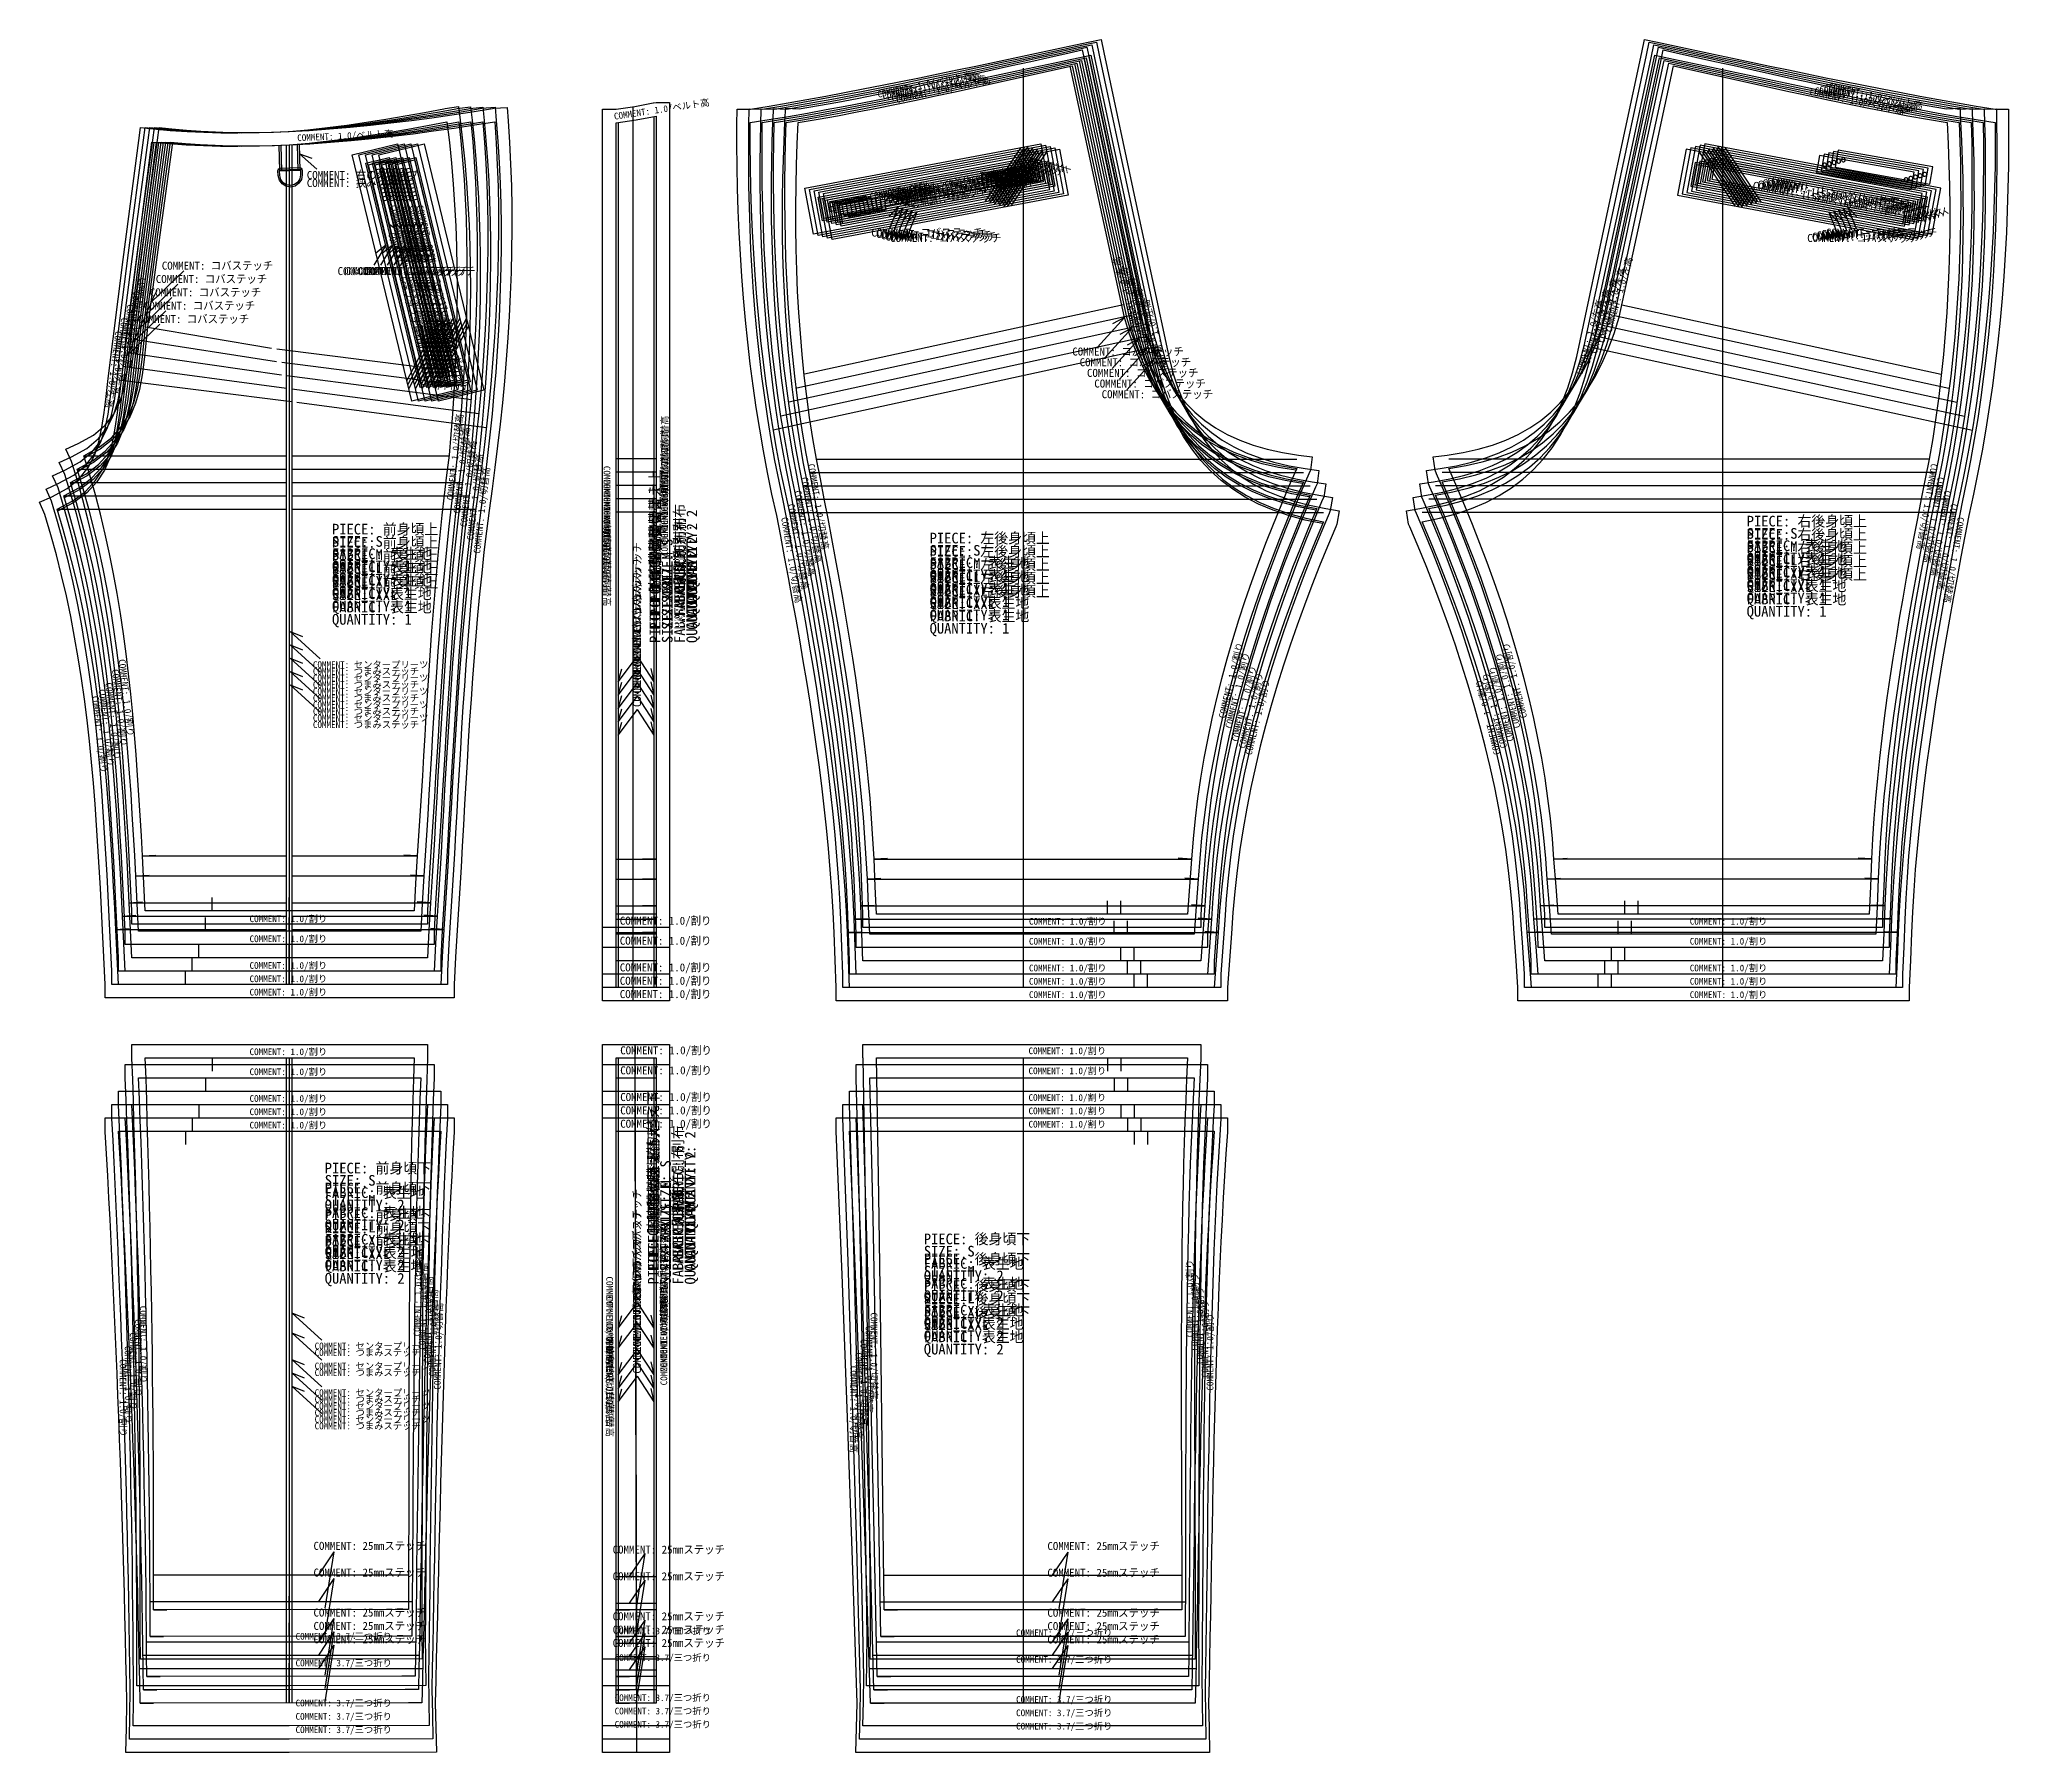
# Model space of a CAD drawing. Header units: metres. Extents: x 0 to 2419, y 20 to 1532.
# Drawn here: x 527 to 2003, y 30 to 1314 of the extents above; entities that cross this region are included whole.
import ezdxf

# ---------------------------------------------------------------- set-up
doc = ezdxf.new("R2010")
doc.units = ezdxf.units.M

# ---------------------------------------------------------------- blocks, each defined once
blk = doc.blocks.new('P0001_04')
at = {"layer": '1'}
for p, q in [((140.0415, 520.8135), (140.0415, 107)), ((203.2573, 520.8135), (203.2573, 510.7964)), ((213.2573, 520.8135), (213.2573, 510.7964)), ((162.1069, 133.0049), (173.7012, 150.2773)), ((166.9639, 108.0049), (173.7012, 150.2773)), ((35.0732, 133.0049), (259.437, 133.0049)), ((35.7549, 107), (45.772, 107)), ((259.0415, 107), (249.0244, 107))]:
    blk.add_line(p, q, dxfattribs=at)
for points in [[(25.4102, 70), (25.585, 88.5005), (25.7544, 107), (24.7314, 210.376), (23.4805, 313.7666), (21.9312, 417.1523), (20.0127, 520.5132), (20.0044, 520.813), (20.0088, 530.8135), (203.2573, 530.8135), (213.2573, 530.8135), (273.2739, 530.8135), (273.2739, 520.8135), (273.2412, 520.2407), (272.5107, 504.3643), (271.8569, 488.4854), (271.2744, 472.6045), (270.7607, 456.7212), (270.312, 440.8359), (269.9233, 424.9487), (269.5918, 409.0596), (269.3135, 393.1694), (269.0845, 377.2773), (268.9009, 361.3838), (268.7588, 345.4893), (268.6548, 329.5933), (268.585, 313.6963), (268.5454, 297.7983), (268.5322, 281.8999), (268.5415, 266.001), (268.5698, 250.1011), (268.6128, 234.2012), (268.6675, 218.3003), (268.729, 202.3999), (268.7944, 186.4995), (268.8594, 170.5986), (268.9204, 154.6982), (268.9736, 138.7983), (269.0156, 122.8989), (269.0415, 107), (269.0098, 88.5005), (268.9575, 70.0005), (25.4102, 70)], [(35.7549, 107), (34.731, 210.4585), (33.479, 313.915), (31.9287, 417.3677), (30.0088, 520.8135), (263.2573, 520.8135), (262.5259, 504.9082), (261.8701, 489.001), (261.2871, 473.0928), (260.772, 457.1826), (260.3218, 441.2715), (259.9321, 425.3594), (259.5996, 409.4458), (259.3208, 393.5308), (259.0908, 377.6152), (258.9063, 361.6987), (258.7637, 345.7817), (258.6592, 329.8638), (258.5884, 313.9458), (258.5483, 298.0269), (258.5347, 282.1074), (258.5435, 266.188), (258.5713, 250.2686), (258.6143, 234.3486), (258.668, 218.4292), (258.7295, 202.5093), (258.7949, 186.5903), (258.8599, 170.6709), (258.9209, 154.7524), (258.9741, 138.8345), (259.0156, 122.917), (259.0415, 107), (35.7549, 107)]]:
    blk.add_lwpolyline(points, dxfattribs=at)
for s, height, p in [('COMMENT: 1.0/割り', 5, (144.0962, 523.4712)), ('PIECE: 後身頃下', 8, (65.603, 381.0044)), ('SIZE: S', 8, (65.603, 371.8044)), ('FABRIC: 表生地', 8, (65.603, 362.6044)), ('QUANTITY: 2', 8, (65.603, 353.4044)), ('COMMENT: 25mmステッチ', 6, (158.2422, 151.8228)), ('COMMENT: 3.7/三つ折り', 5, (134.7793, 87.3101))]:
    blk.add_text(s, height=height, dxfattribs=at).set_placement(p)
for s, rotation, p in [('COMMENT: 1.0/割り', 90.0002, (267.4653, 311.3076)), ('COMMENT: 1.0/切替高', 269.9998, (25.7817, 329.8535))]:
    blk.add_text(s, height=5, rotation=rotation, dxfattribs=at).set_placement(p)
blk = doc.blocks.new('P0002_05')
at = {"layer": '1'}
for p, q in [((140.0415, 505.8135), (140.0415, 87)), ((208.2573, 505.8135), (208.2573, 495.7964)), ((218.2573, 505.8135), (218.2573, 495.7964)), ((162.1069, 113.0049), (173.7012, 130.2773)), ((166.9639, 88.0049), (173.7012, 130.2773)), ((32.5732, 113.0049), (261.937, 113.0049)), ((33.2549, 87), (43.272, 87)), ((261.5415, 87), (251.5244, 87))]:
    blk.add_line(p, q, dxfattribs=at)
for points in [[(22.6924, 50), (22.9761, 68.5005), (23.2539, 87), (21.6108, 191.6445), (19.7373, 296.2788), (17.562, 400.895), (15.0142, 505.4839), (15.0034, 505.8135), (15.0088, 515.8135), (208.2573, 515.8135), (218.2573, 515.8135), (278.2759, 515.8135), (278.2759, 505.8135), (278.2393, 505.2109), (277.4063, 489.1426), (276.6499, 473.0713), (275.9663, 456.998), (275.3525, 440.9224), (274.8037, 424.8442), (274.3164, 408.7646), (273.8867, 392.6826), (273.5107, 376.5996), (273.1851, 360.5146), (272.9048, 344.4287), (272.6675, 328.3418), (272.4678, 312.2534), (272.3027, 296.1641), (272.1685, 280.0742), (272.061, 263.9844), (271.9766, 247.8936), (271.9106, 231.8027), (271.8604, 215.7114), (271.8213, 199.6206), (271.79, 183.5298), (271.7617, 167.4395), (271.7339, 151.3501), (271.7012, 135.2612), (271.6611, 119.1729), (271.6094, 103.0859), (271.5415, 87), (271.6182, 68.501), (271.6743, 50), (22.6924, 50)], [(33.2549, 87), (31.6108, 191.7114), (29.7363, 296.4189), (27.5596, 401.1206), (25.0088, 505.8135), (268.2573, 505.8135), (267.4229, 489.7192), (266.665, 473.623), (265.9805, 457.5249), (265.3652, 441.4248), (264.8154, 425.3232), (264.3271, 409.2197), (263.8965, 393.1147), (263.5195, 377.0088), (263.1929, 360.9009), (262.9121, 344.7925), (262.6733, 328.6831), (262.4731, 312.5723), (262.3076, 296.4609), (262.1729, 280.3491), (262.0645, 264.2368), (261.9795, 248.124), (261.9136, 232.0107), (261.8628, 215.8975), (261.8232, 199.7842), (261.791, 183.6709), (261.7627, 167.5581), (261.7344, 151.4453), (261.7021, 135.333), (261.6616, 119.2212), (261.6094, 103.1104), (261.5415, 87), (33.2549, 87)]]:
    blk.add_lwpolyline(points, dxfattribs=at)
for s, height, p in [('COMMENT: 1.0/割り', 5, (144.0962, 508.4712)), ('PIECE: 後身頃下', 8, (65.603, 366.0044)), ('SIZE: M', 8, (65.603, 356.8044)), ('FABRIC: 表生地', 8, (65.603, 347.6044)), ('QUANTITY: 2', 8, (65.603, 338.4044)), ('COMMENT: 25mmステッチ', 6, (158.2422, 131.8228)), ('COMMENT: 3.7/三つ折り', 5, (134.7793, 67.3101))]:
    blk.add_text(s, height=height, dxfattribs=at).set_placement(p)
for s, rotation, p in [('COMMENT: 1.0/割り', 90.0002, (271.2656, 301.3076)), ('COMMENT: 1.0/切替高', 269.9998, (21.9819, 319.8535))]:
    blk.add_text(s, height=5, rotation=rotation, dxfattribs=at).set_placement(p)
blk = doc.blocks.new('P0003_06')
at = {"layer": '1'}
for p, q in [((140.0415, 485.8135), (140.0415, 57)), ((213.2573, 485.8135), (213.2573, 475.7964)), ((223.2573, 485.8135), (223.2573, 475.7964)), ((162.1069, 83.0049), (173.7012, 100.2773)), ((166.9639, 58.0049), (173.7012, 100.2773)), ((30.0732, 83.0049), (264.437, 83.0049)), ((30.7549, 57), (40.772, 57)), ((264.0415, 57), (254.0244, 57))]:
    blk.add_line(p, q, dxfattribs=at)
for points in [[(19.9888, 20), (20.3735, 38.5005), (20.7529, 57), (18.4951, 164.1343), (16.0015, 271.2593), (13.1992, 378.3691), (10.0151, 485.457), (10.0024, 485.8135), (10.0088, 495.8135), (213.2573, 495.8135), (223.2573, 495.8135), (283.2773, 495.8135), (283.2773, 485.8135), (283.2373, 485.1841), (282.2944, 468.7354), (281.4302, 452.2837), (280.6411, 435.8296), (279.9224, 419.3726), (279.2705, 402.9136), (278.6816, 386.4521), (278.1519, 369.9888), (277.6772, 353.5234), (277.2534, 337.0566), (276.877, 320.5879), (276.5435, 304.1177), (276.2495, 287.6465), (275.9902, 271.1738), (275.7632, 254.7002), (275.563, 238.2261), (275.3862, 221.751), (275.229, 205.2754), (275.0874, 188.7998), (274.9575, 172.3237), (274.8354, 155.8477), (274.7168, 139.3716), (274.5981, 122.896), (274.4751, 106.4209), (274.3442, 89.9458), (274.2012, 73.4722), (274.042, 57), (274.2158, 38.5), (274.3701, 19.9995), (19.9888, 20)], [(30.7549, 57), (28.4956, 164.2134), (26.0005, 271.4224), (23.1963, 378.6235), (20.0088, 485.8135), (273.2573, 485.8135), (272.313, 469.3384), (271.4473, 452.8604), (270.6563, 436.3804), (269.9365, 419.8979), (269.2837, 403.4131), (268.6934, 386.9263), (268.1626, 370.438), (267.687, 353.9478), (267.2622, 337.4561), (266.8848, 320.9634), (266.5503, 304.4688), (266.2554, 287.9731), (265.9961, 271.4771), (265.7681, 254.9795), (265.5674, 238.4814), (265.3901, 221.9829), (265.2324, 205.4844), (265.0903, 188.9849), (264.96, 172.4858), (264.8369, 155.9863), (264.7183, 139.4873), (264.5991, 122.9888), (264.4756, 106.4907), (264.3442, 89.9927), (264.2012, 73.4961), (264.0415, 57), (30.7549, 57)]]:
    blk.add_lwpolyline(points, dxfattribs=at)
for s, height, p in [('COMMENT: 1.0/割り', 5, (144.0962, 488.4712)), ('PIECE: 後身頃下', 8, (65.603, 346.0044)), ('SIZE: L', 8, (65.603, 336.8044)), ('QUANTITY: 2', 8, (65.603, 318.4044)), ('FABRIC: 表生地', 8, (65.603, 327.6044)), ('COMMENT: 25mmステッチ', 6, (158.2422, 101.8228)), ('COMMENT: 3.7/三つ折り', 5, (134.7793, 37.3101))]:
    blk.add_text(s, height=height, dxfattribs=at).set_placement(p)
for s, rotation, p in [('COMMENT: 1.0/割り', 90.0002, (275.0654, 291.3076)), ('COMMENT: 1.0/切替高', 269.9998, (18.1816, 309.8535))]:
    blk.add_text(s, height=5, rotation=rotation, dxfattribs=at).set_placement(p)
blk = doc.blocks.new('P0004_07')
at = {"layer": '1'}
for p, q in [((140.0415, 475.8135), (140.0415, 47)), ((218.2573, 475.8135), (218.2573, 465.7964)), ((228.2573, 475.8135), (228.2573, 465.7964)), ((162.1069, 73.0049), (173.7012, 90.2773)), ((166.9639, 48.0049), (173.7012, 90.2773)), ((27.5732, 73.0049), (266.937, 73.0049)), ((28.2549, 47), (38.272, 47)), ((266.5415, 47), (256.5244, 47))]:
    blk.add_line(p, q, dxfattribs=at)
for points in [[(17.2793, 10), (17.7681, 28.5), (18.2515, 47), (15.3691, 154.1221), (12.2515, 261.2368), (8.8247, 368.3403), (5.0161, 475.4282), (5.0015, 475.8125), (5.0088, 485.8135), (218.2573, 485.8135), (228.2573, 485.8135), (288.2793, 485.8135), (288.2793, 475.8135), (288.2358, 475.1548), (287.1968, 458.7085), (286.2363, 442.2593), (285.3511, 425.8071), (284.5361, 409.3525), (283.7881, 392.895), (283.1035, 376.4351), (282.4775, 359.9731), (281.9063, 343.5093), (281.3867, 327.043), (280.9141, 310.5757), (280.4844, 294.1064), (280.0942, 277.6357), (279.7393, 261.1641), (279.4155, 244.6914), (279.1196, 228.2178), (278.8467, 211.7437), (278.5938, 195.2686), (278.356, 178.7935), (278.1299, 162.3179), (277.9116, 145.8428), (277.6973, 129.3677), (277.4824, 112.8926), (277.2637, 96.418), (277.0366, 79.9443), (276.7979, 63.4717), (276.543, 47), (276.8267, 28.501), (277.0908, 10.001), (17.2793, 10)], [(28.2549, 47), (25.3706, 154.2163), (22.2505, 261.4263), (18.8208, 368.6265), (15.0088, 475.8135), (278.2573, 475.8135), (277.2168, 459.3418), (276.2549, 442.8667), (275.3677, 426.3892), (274.5518, 409.9087), (273.8027, 393.4263), (273.1167, 376.9409), (272.4893, 360.4536), (271.9175, 343.9639), (271.3965, 327.4727), (270.9229, 310.98), (270.4927, 294.4854), (270.1016, 277.9893), (269.7461, 261.4927), (269.4214, 244.9946), (269.1245, 228.4956), (268.8511, 211.9961), (268.5977, 195.4961), (268.3594, 178.9956), (268.1328, 162.4951), (267.9141, 145.9941), (267.6987, 129.4937), (267.4834, 112.9937), (267.2642, 96.4941), (267.0366, 79.9951), (266.7969, 63.4971), (266.5415, 47), (28.2549, 47)]]:
    blk.add_lwpolyline(points, dxfattribs=at)
for s, height, p in [('COMMENT: 1.0/割り', 5, (144.0962, 478.4712)), ('PIECE: 後身頃下', 8, (65.603, 336.0044)), ('SIZE: XL', 8, (65.603, 326.8044)), ('FABRIC: 表生地', 8, (65.603, 317.6044)), ('QUANTITY: 2', 8, (65.603, 308.4044)), ('COMMENT: 25mmステッチ', 6, (158.2422, 91.8228)), ('COMMENT: 3.7/三つ折り', 5, (134.7793, 27.3101))]:
    blk.add_text(s, height=height, dxfattribs=at).set_placement(p)
for s, rotation, p in [('COMMENT: 1.0/割り', 90.0002, (278.8652, 281.3076)), ('COMMENT: 1.0/切替高', 269.9998, (14.3818, 299.8535))]:
    blk.add_text(s, height=5, rotation=rotation, dxfattribs=at).set_placement(p)
blk = doc.blocks.new('P0005_08')
at = {"layer": '1'}
for p, q in [((140.0415, 465.8135), (140.0415, 37)), ((223.2573, 465.8135), (223.2573, 455.7964)), ((233.2573, 465.8135), (233.2573, 455.7964)), ((162.1069, 63.0049), (173.7012, 80.2773)), ((166.9639, 38.0049), (173.7012, 80.2773)), ((25.0732, 63.0049), (269.437, 63.0049)), ((25.7549, 37), (35.772, 37)), ((269.0415, 37), (259.0244, 37))]:
    blk.add_line(p, q, dxfattribs=at)
for points in [[(14.5566, 0), (15.1558, 18.5), (15.75, 37), (12.2437, 144.1108), (8.502, 251.2153), (4.4507, 358.312), (0.0176, 465.3989), (0, 465.814), (0.0088, 475.8135), (223.2573, 475.8135), (233.2573, 475.8135), (293.2813, 475.8135), (293.2813, 465.8135), (293.2339, 465.1265), (292.0986, 448.6826), (291.0425, 432.2354), (290.061, 415.7852), (289.1499, 399.3325), (288.3062, 382.8765), (287.5249, 366.4185), (286.8032, 349.9575), (286.1362, 333.4946), (285.52, 317.0298), (284.9512, 300.5635), (284.4258, 284.0952), (283.9395, 267.6255), (283.4883, 251.1543), (283.0688, 234.6826), (282.6763, 218.2095), (282.3076, 201.7358), (281.9585, 185.2617), (281.625, 168.7871), (281.3027, 152.3125), (280.9888, 135.8379), (280.6782, 119.3633), (280.3672, 102.8892), (280.0527, 86.4155), (279.7295, 69.9429), (279.395, 53.4707), (279.0439, 37), (279.4375, 18.5015), (279.812, 0.001), (14.5566, 0)], [(25.7549, 37), (22.2456, 144.2188), (18.5005, 251.4297), (14.4458, 358.6294), (10.0088, 465.8135), (283.2573, 465.8135), (282.1206, 449.3452), (281.0625, 432.8735), (280.0796, 416.3984), (279.1675, 399.9199), (278.3223, 383.439), (277.5396, 366.9551), (276.8164, 350.4688), (276.1484, 333.98), (275.5313, 317.4888), (274.9619, 300.9961), (274.4351, 284.5015), (273.9478, 268.0054), (273.4961, 251.5078), (273.0757, 235.0093), (272.6826, 218.5093), (272.313, 202.0088), (271.9629, 185.5073), (271.6284, 169.0059), (271.3062, 152.5039), (270.9907, 136.002), (270.6797, 119.5), (270.3682, 102.9985), (270.0527, 86.498), (269.729, 69.9976), (269.3931, 53.498), (269.0415, 37), (25.7549, 37)]]:
    blk.add_lwpolyline(points, dxfattribs=at)
for s, height, p in [('COMMENT: 1.0/割り', 5, (144.0962, 468.4712)), ('SIZE: XXL', 8, (65.603, 316.8044)), ('PIECE: 後身頃下', 8, (65.603, 326.0044)), ('FABRIC: 表生地', 8, (65.603, 307.6044)), ('QUANTITY: 2', 8, (65.603, 298.4044)), ('COMMENT: 25mmステッチ', 6, (158.2422, 81.8228)), ('COMMENT: 3.7/三つ折り', 5, (134.7793, 17.3101))]:
    blk.add_text(s, height=height, dxfattribs=at).set_placement(p)
for s, rotation, p in [('COMMENT: 1.0/割り', 90.0002, (282.6655, 271.3076)), ('COMMENT: 1.0/切替高', 269.9998, (10.5815, 289.8535))]:
    blk.add_text(s, height=5, rotation=rotation, dxfattribs=at).set_placement(p)
blk = doc.blocks.new('P0016_04')
at = {"layer": '1'}
for p, q in [((80.0142, 520.8247), (80.0142, 510.8247)), ((135.8843, 107.1211), (135.8843, 520.5254)), ((137.8843, 520.8247), (137.8843, 510.8076)), ((137.8843, 520.5254), (137.8843, 107.1211)), ((139.8843, 520.7256), (139.8843, 107.1211)), ((139.8843, 329.5728), (162.3887, 309.1309)), ((139.8843, 329.5728), (149.1396, 325.7861)), ((159.9497, 133.1289), (171.5435, 150.4014)), ((164.8062, 108.1289), (171.5435, 150.4014)), ((35.7842, 133.1289), (227.7881, 133.1289)), ((36.1143, 107.0107), (46.1313, 107.021)), ((137.8843, 107.125), (137.8843, 117.1421)), ((227.2588, 107.2251), (217.2417, 107.2148))]:
    blk.add_line(p, q, dxfattribs=at)
for points in [[(26.334, 69.9995), (26.2427, 88.4995), (26.1143, 107.0005), (26.1914, 122.9058), (26.2412, 138.8115), (26.2637, 154.7178), (26.2598, 170.624), (26.2295, 186.5298), (26.1733, 202.4355), (26.0913, 218.3408), (25.9834, 234.2456), (25.8506, 250.1504), (25.6929, 266.0547), (25.5107, 281.958), (25.3042, 297.8613), (25.0732, 313.7637), (24.8188, 329.6655), (24.541, 345.5664), (24.2402, 361.4663), (23.9165, 377.3657), (23.5703, 393.2642), (23.2017, 409.1611), (22.811, 425.0571), (22.3989, 440.9521), (21.9653, 456.8462), (21.5107, 472.7388), (21.0352, 488.6299), (20.5391, 504.52), (20.0229, 520.4082), (20.0054, 520.8247), (20.0142, 530.8247), (80.0142, 530.8247), (137.8843, 530.8247), (241.4727, 530.8247), (241.4727, 520.8247), (241.4634, 520.3872), (240.9351, 504.5068), (240.4565, 488.625), (240.0259, 472.7417), (239.6401, 456.8569), (239.2969, 440.9707), (238.9937, 425.0835), (238.7275, 409.1953), (238.4956, 393.3057), (238.2959, 377.4155), (238.1255, 361.5244), (237.9819, 345.6323), (237.8623, 329.7402), (237.7642, 313.8472), (237.6851, 297.9536), (237.6226, 282.0601), (237.5732, 266.166), (237.5352, 250.272), (237.5054, 234.3779), (237.4814, 218.4839), (237.4609, 202.5903), (237.4409, 186.6968), (237.4189, 170.8032), (237.3926, 154.9106), (237.3584, 139.0186), (237.3149, 123.127), (237.2588, 107.2354), (237.3643, 88.7373), (237.4536, 70.2368), (137.8843, 70.125), (26.334, 69.9995)], [(36.1143, 107.0107), (36.1914, 122.9292), (36.2407, 138.8481), (36.2637, 154.7666), (36.2598, 170.6851), (36.2295, 186.6035), (36.1729, 202.522), (36.0908, 218.4404), (35.9829, 234.3589), (35.8501, 250.2769), (35.6919, 266.1943), (35.5093, 282.1123), (35.3027, 298.0293), (35.0718, 313.9463), (34.8169, 329.8628), (34.5386, 345.7793), (34.2373, 361.6948), (33.9131, 377.6104), (33.5664, 393.5254), (33.1973, 409.4399), (32.8062, 425.354), (32.3936, 441.2671), (31.9595, 457.1802), (31.5039, 473.0923), (31.0278, 489.0039), (30.5313, 504.9146), (30.0142, 520.8247), (231.4727, 520.8247), (230.9434, 504.9229), (230.4644, 489.02), (230.0332, 473.1162), (229.647, 457.2119), (229.3027, 441.3066), (228.999, 425.4009), (228.7319, 409.4946), (228.5, 393.5879), (228.2998, 377.6802), (228.1289, 361.7725), (227.9849, 345.8638), (227.8652, 329.9551), (227.7666, 314.0464), (227.687, 298.1372), (227.624, 282.2275), (227.5747, 266.3179), (227.5361, 250.4082), (227.5063, 234.4985), (227.4824, 218.5889), (227.4614, 202.6792), (227.4414, 186.7695), (227.4194, 170.8604), (227.3926, 154.9512), (227.3589, 139.042), (227.3149, 123.1333), (227.2588, 107.2251), (36.1143, 107.0107)]]:
    blk.add_lwpolyline(points, dxfattribs=at)
for s, height, p in [('COMMENT: 1.0/割り', 5, (108.1606, 522.7524)), ('PIECE: 前身頃下', 8, (164.4873, 434.0913)), ('SIZE: S', 8, (164.4873, 424.8913)), ('QUANTITY: 2', 8, (164.4873, 406.4913)), ('FABRIC: 表生地', 8, (164.4873, 415.6913)), ('COMMENT: センタープリーツ', 5, (156.9204, 302.2993)), ('COMMENT: つまみステッチ', 5, (156.9204, 297.2993)), ('COMMENT: 25mmステッチ', 6, (156.085, 151.9473)), ('COMMENT: 3.7/三つ折り', 5, (142.6455, 84.6279))]:
    blk.add_text(s, height=height, dxfattribs=at).set_placement(p)
for s, rotation, p in [('COMMENT: 1.0/切替高', 88.5443, (236.0957, 311.9531)), ('COMMENT: 1.0/割り', 269.9998, (26.0298, 334.8315))]:
    blk.add_text(s, height=5, rotation=rotation, dxfattribs=at).set_placement(p)
blk = doc.blocks.new('P0017_05')
at = {"layer": '1'}
for p, q in [((75.0142, 505.8247), (75.0142, 495.8247)), ((135.8843, 87.1211), (135.8843, 505.5254)), ((137.8843, 505.8247), (137.8843, 495.8076)), ((137.8843, 505.5254), (137.8843, 87.1211)), ((139.8843, 505.7256), (139.8843, 87.1211)), ((139.8843, 314.5728), (162.3887, 294.1309)), ((139.8843, 314.5728), (149.1396, 310.7861)), ((159.9497, 113.1289), (171.5435, 130.4014)), ((164.8062, 88.1289), (171.5435, 130.4014)), ((33.2842, 113.1289), (230.2881, 113.1289)), ((137.8843, 87.1245), (137.8843, 97.1416)), ((33.6143, 87.0107), (43.6313, 87.021)), ((229.7588, 87.2251), (219.7417, 87.2148))]:
    blk.add_line(p, q, dxfattribs=at)
for points in [[(23.5449, 49.9995), (23.5977, 68.5049), (23.6143, 87.0005), (23.5986, 103.1074), (23.5557, 119.2051), (23.4858, 135.3027), (23.3882, 151.3999), (23.2646, 167.4971), (23.1143, 183.5938), (22.9375, 199.6899), (22.7354, 215.7856), (22.5078, 231.8809), (22.2549, 247.9756), (21.9771, 264.0698), (21.6748, 280.1636), (21.3481, 296.2563), (20.9976, 312.3486), (20.623, 328.4399), (20.2251, 344.5303), (19.8042, 360.6201), (19.3604, 376.709), (18.894, 392.7964), (18.4053, 408.8833), (17.895, 424.9692), (17.3628, 441.0537), (16.8096, 457.1372), (16.2349, 473.2192), (15.6396, 489.3003), (15.0239, 505.3799), (15.0044, 505.8237), (15.0044, 515.8247), (75.0142, 515.8247), (137.8843, 515.8247), (246.4839, 515.8247), (246.4839, 505.8247), (246.4619, 505.3584), (245.833, 489.2891), (245.2549, 473.2178), (244.7251, 457.145), (244.2407, 441.0708), (243.7993, 424.9956), (243.3979, 408.9185), (243.0342, 392.8403), (242.7056, 376.7612), (242.4097, 360.6807), (242.1431, 344.5991), (241.9033, 328.5171), (241.688, 312.4341), (241.4946, 296.3501), (241.3203, 280.2656), (241.1626, 264.1807), (241.0186, 248.0952), (240.8857, 232.0098), (240.7617, 215.9233), (240.6436, 199.8374), (240.5283, 183.751), (240.4141, 167.6646), (240.2979, 151.5781), (240.1768, 135.4922), (240.0483, 119.4063), (239.9102, 103.3203), (239.7593, 87.2354), (239.9692, 68.7358), (240.1636, 50.2358), (137.8843, 50.124), (23.5449, 49.9995)], [(33.6143, 87.0107), (33.5986, 103.1235), (33.5557, 119.2363), (33.4854, 135.3486), (33.3882, 151.4609), (33.2642, 167.5732), (33.1138, 183.6851), (32.937, 199.7964), (32.7349, 215.9077), (32.5068, 232.0186), (32.2539, 248.1294), (31.9756, 264.2393), (31.6729, 280.3491), (31.3462, 296.4585), (30.9946, 312.5674), (30.6201, 328.6753), (30.2217, 344.7832), (29.8003, 360.8906), (29.356, 376.9971), (28.8892, 393.103), (28.3999, 409.2085), (27.8887, 425.313), (27.356, 441.417), (26.8018, 457.52), (26.2266, 473.6226), (25.6309, 489.7241), (25.0142, 505.8247), (236.4727, 505.8247), (235.8428, 489.7329), (235.2637, 473.6396), (234.7334, 457.5454), (234.248, 441.4497), (233.8062, 425.3535), (233.4043, 409.2563), (233.04, 393.1582), (232.7104, 377.0596), (232.4141, 360.96), (232.147, 344.8599), (231.9067, 328.7588), (231.6914, 312.6577), (231.4976, 296.5562), (231.3228, 280.4541), (231.1646, 264.3516), (231.0205, 248.249), (230.8872, 232.1465), (230.7632, 216.0435), (230.6445, 199.9404), (230.5293, 183.8379), (230.4146, 167.7349), (230.2979, 151.6323), (230.1768, 135.5303), (230.0483, 119.4282), (229.9097, 103.3262), (229.7588, 87.2251), (33.6143, 87.0107)]]:
    blk.add_lwpolyline(points, dxfattribs=at)
for s, height, p in [('COMMENT: 1.0/割り', 5, (108.1606, 507.7524)), ('PIECE: 前身頃下', 8, (164.4873, 419.0913)), ('SIZE: M', 8, (164.4873, 409.8913)), ('QUANTITY: 2', 8, (164.4873, 391.4913)), ('FABRIC: 表生地', 8, (164.4873, 400.6913)), ('COMMENT: センタープリーツ', 5, (156.9204, 287.2993)), ('COMMENT: つまみステッチ', 5, (156.9204, 282.2993)), ('COMMENT: 25mmステッチ', 6, (156.085, 131.9473)), ('COMMENT: 3.7/三つ折り', 5, (142.6455, 64.6279))]:
    blk.add_text(s, height=height, dxfattribs=at).set_placement(p)
for s, rotation, p in [('COMMENT: 1.0/切替高', 88.5443, (239.8955, 301.9531)), ('COMMENT: 1.0/割り', 269.9998, (22.23, 324.8315))]:
    blk.add_text(s, height=5, rotation=rotation, dxfattribs=at).set_placement(p)
blk = doc.blocks.new('P0018_06')
at = {"layer": '1'}
for p, q in [((70.0142, 485.8247), (70.0142, 475.8247)), ((135.8843, 57.1211), (135.8843, 485.5254)), ((137.8843, 485.8247), (137.8843, 475.8076)), ((137.8843, 485.5254), (137.8843, 57.1211)), ((139.8843, 485.7256), (139.8843, 57.1211)), ((139.8843, 294.5728), (162.3887, 274.1309)), ((139.8843, 294.5728), (149.1396, 290.7861)), ((159.9497, 83.1289), (171.5435, 100.4014)), ((164.8062, 58.1289), (171.5435, 100.4014)), ((30.7842, 83.1289), (232.7881, 83.1289)), ((137.8843, 57.1245), (137.8843, 67.1416)), ((31.1143, 57.0107), (41.1313, 57.021)), ((232.2588, 57.2251), (222.2417, 57.2148))]:
    blk.add_line(p, q, dxfattribs=at)
for points in [[(20.9204, 20), (21.0347, 38.5), (21.1143, 57.0005), (21.0103, 73.4795), (20.8784, 89.959), (20.7183, 106.4385), (20.5303, 122.918), (20.3154, 139.3975), (20.0732, 155.877), (19.8042, 172.356), (19.5093, 188.835), (19.188, 205.3135), (18.8408, 221.792), (18.4683, 238.2695), (18.0703, 254.7471), (17.6475, 271.2236), (17.2002, 287.7002), (16.7285, 304.1758), (16.2329, 320.6509), (15.7139, 337.125), (15.1714, 353.5986), (14.6055, 370.0713), (14.0171, 386.543), (13.4063, 403.0142), (12.7729, 419.4839), (12.1182, 435.9526), (11.4419, 452.4204), (10.7441, 468.8872), (10.0254, 485.3525), (10.0029, 485.8252), (10.0029, 495.8247), (70.0142, 495.8247), (137.8843, 495.8247), (251.4849, 495.8247), (251.4849, 485.8247), (251.4604, 485.3301), (250.7266, 468.8774), (250.0449, 452.4233), (249.4121, 435.9673), (248.8262, 419.5098), (248.2842, 403.0503), (247.7837, 386.5898), (247.3213, 370.1284), (246.8945, 353.6655), (246.5015, 337.2012), (246.1387, 320.7363), (245.8032, 304.2705), (245.4932, 287.8037), (245.2051, 271.3359), (244.9365, 254.8682), (244.6851, 238.3994), (244.4478, 221.9302), (244.2222, 205.4609), (244.0049, 188.9912), (243.7939, 172.521), (243.5864, 156.0513), (243.3794, 139.5815), (243.1704, 123.1118), (242.957, 106.6421), (242.7358, 90.1729), (242.5044, 73.7041), (242.2603, 57.2354), (242.5728, 38.7368), (242.8696, 20.2373), (137.8843, 20.125), (20.9204, 20)], [(31.1143, 57.0107), (31.0103, 73.5098), (30.8779, 90.0088), (30.7178, 106.5078), (30.5298, 123.0059), (30.3145, 139.5039), (30.0723, 156.0015), (29.8032, 172.4985), (29.5078, 188.9951), (29.186, 205.4912), (28.8384, 221.9868), (28.4658, 238.4819), (28.0674, 254.9766), (27.644, 271.4707), (27.1968, 287.9639), (26.7246, 304.4565), (26.2285, 320.9482), (25.7085, 337.4399), (25.1655, 353.9302), (24.5991, 370.4199), (24.0103, 386.9092), (23.3984, 403.397), (22.7651, 419.8843), (22.1094, 436.3711), (21.4321, 452.8564), (20.7334, 469.3408), (20.0142, 485.8247), (241.4727, 485.8247), (240.7378, 469.3506), (240.0552, 452.8745), (239.4214, 436.3975), (238.835, 419.9189), (238.292, 403.439), (237.7905, 386.958), (237.3276, 370.4761), (236.9009, 353.9927), (236.5068, 337.5088), (236.1436, 321.0244), (235.8076, 304.5386), (235.4971, 288.0527), (235.2085, 271.5659), (234.9399, 255.0786), (234.688, 238.5913), (234.4502, 222.103), (234.2241, 205.6152), (234.0068, 189.127), (233.7954, 172.6387), (233.5874, 156.1499), (233.3804, 139.6621), (233.1709, 123.1738), (232.9565, 106.686), (232.7354, 90.1987), (232.5034, 73.7114), (232.2588, 57.2251), (31.1143, 57.0107)]]:
    blk.add_lwpolyline(points, dxfattribs=at)
for s, height, p in [('COMMENT: 1.0/割り', 5, (108.1606, 487.7524)), ('PIECE: 前身頃下', 8, (164.4873, 399.0913)), ('SIZE: L', 8, (164.4873, 389.8913)), ('FABRIC: 表生地', 8, (164.4873, 380.6913)), ('QUANTITY: 2', 8, (164.4873, 371.4913)), ('COMMENT: センタープリーツ', 5, (156.9204, 267.2993)), ('COMMENT: つまみステッチ', 5, (156.9204, 262.2993)), ('COMMENT: 25mmステッチ', 6, (156.085, 101.9473)), ('COMMENT: 3.7/三つ折り', 5, (142.6455, 34.6279))]:
    blk.add_text(s, height=height, dxfattribs=at).set_placement(p)
for s, rotation, p in [('COMMENT: 1.0/切替高', 88.5443, (243.6958, 291.9531)), ('COMMENT: 1.0/割り', 269.9998, (18.4302, 314.8315))]:
    blk.add_text(s, height=5, rotation=rotation, dxfattribs=at).set_placement(p)
blk = doc.blocks.new('P0019_07')
at = {"layer": '1'}
for p, q in [((65.0142, 475.8247), (65.0142, 465.8247)), ((135.8843, 47.1211), (135.8843, 475.5254)), ((137.8843, 475.8247), (137.8843, 465.8076)), ((137.8843, 475.5254), (137.8843, 47.1211)), ((139.8843, 475.7256), (139.8843, 47.1211)), ((139.8843, 284.5728), (162.3887, 264.1309)), ((139.8843, 284.5728), (149.1396, 280.7861)), ((159.9497, 73.1289), (171.5435, 90.4014)), ((164.8062, 48.1289), (171.5435, 90.4014)), ((28.2842, 73.1289), (235.2881, 73.1289)), ((28.6143, 47.0107), (38.6313, 47.021)), ((137.8843, 47.1245), (137.8843, 57.1416)), ((234.7588, 47.2251), (224.7417, 47.2148))]:
    blk.add_line(p, q, dxfattribs=at)
for points in [[(18.2085, 10), (18.4287, 28.4995), (18.6138, 47.0005), (18.4136, 63.4819), (18.1855, 79.9639), (17.9292, 96.4453), (17.6455, 112.9258), (17.334, 129.4063), (16.9961, 145.8862), (16.6309, 162.3652), (16.2397, 178.8438), (15.8223, 195.3218), (15.3789, 211.7993), (14.9102, 228.2759), (14.4165, 244.7515), (13.8975, 261.2266), (13.3545, 277.7012), (12.7866, 294.1748), (12.1948, 310.6475), (11.5796, 327.1196), (10.9409, 343.5903), (10.2793, 360.0605), (9.5947, 376.5298), (8.8877, 392.998), (8.1587, 409.4653), (7.4077, 425.9312), (6.6353, 442.3965), (5.8413, 458.8608), (5.0269, 475.3237), (5.0015, 475.8242), (5.0015, 485.8247), (65.0142, 485.8247), (137.8843, 485.8247), (256.4863, 485.8247), (256.4863, 475.8247), (256.459, 475.3018), (255.6289, 458.8506), (254.8511, 442.397), (254.1226, 425.9424), (253.4404, 409.4858), (252.8022, 393.0273), (252.2056, 376.5679), (251.6475, 360.1074), (251.1245, 343.6455), (250.6353, 327.1821), (250.1763, 310.7183), (249.7451, 294.2529), (249.3389, 277.7871), (248.9546, 261.3208), (248.5903, 244.8535), (248.2427, 228.3857), (247.9092, 211.918), (247.5874, 195.4492), (247.2744, 178.981), (246.9673, 162.5122), (246.6636, 146.0435), (246.3608, 129.5747), (246.0557, 113.1064), (245.7461, 96.6382), (245.4287, 80.1704), (245.1016, 63.7031), (244.7612, 47.2354), (245.1836, 28.7368), (245.5903, 10.2368), (137.8843, 10.1245), (18.2085, 10)], [(28.6143, 47.0107), (28.4141, 63.5117), (28.1855, 80.0127), (27.9292, 96.5127), (27.645, 113.0127), (27.334, 129.5117), (26.9956, 146.0103), (26.6304, 162.5083), (26.2388, 179.0059), (25.8208, 195.5024), (25.3774, 211.9985), (24.9082, 228.4941), (24.4136, 244.9888), (23.8945, 261.4829), (23.3506, 277.9761), (22.7822, 294.4683), (22.1899, 310.96), (21.5742, 327.4507), (20.9351, 343.9404), (20.2725, 360.4297), (19.5874, 376.9175), (18.8794, 393.4048), (18.1494, 409.8906), (17.3979, 426.376), (16.6245, 442.8599), (15.8296, 459.3428), (15.0142, 475.8247), (246.4727, 475.8247), (245.6416, 459.3525), (244.8628, 442.8784), (244.1333, 426.4028), (243.4502, 409.9258), (242.8115, 393.4473), (242.2139, 376.9668), (241.6548, 360.4858), (241.1318, 344.0029), (240.6416, 327.5195), (240.1821, 311.0347), (239.75, 294.5493), (239.3433, 278.0625), (238.959, 261.5757), (238.5938, 245.0879), (238.2456, 228.5996), (237.9121, 212.1113), (237.5898, 195.6221), (237.2759, 179.1333), (236.9688, 162.644), (236.6646, 146.1548), (236.3608, 129.6655), (236.0557, 113.1768), (235.7451, 96.688), (235.4272, 80.2002), (235.0996, 63.7124), (234.7588, 47.2251), (28.6143, 47.0107)]]:
    blk.add_lwpolyline(points, dxfattribs=at)
for s, height, p in [('COMMENT: 1.0/割り', 5, (108.1606, 477.7524)), ('SIZE: XL', 8, (164.4873, 379.8913)), ('PIECE: 前身頃下', 8, (164.4873, 389.0913)), ('QUANTITY: 2', 8, (164.4873, 361.4913)), ('FABRIC: 表生地', 8, (164.4873, 370.6913)), ('COMMENT: センタープリーツ', 5, (156.9204, 257.2993)), ('COMMENT: つまみステッチ', 5, (156.9204, 252.2993)), ('COMMENT: 25mmステッチ', 6, (156.085, 91.9473)), ('COMMENT: 3.7/三つ折り', 5, (142.6455, 24.6279))]:
    blk.add_text(s, height=height, dxfattribs=at).set_placement(p)
for s, rotation, p in [('COMMENT: 1.0/切替高', 88.5443, (247.4956, 281.9531)), ('COMMENT: 1.0/割り', 269.9998, (14.6299, 304.8315))]:
    blk.add_text(s, height=5, rotation=rotation, dxfattribs=at).set_placement(p)
blk = doc.blocks.new('P0020_08')
at = {"layer": '1'}
for p, q in [((60.0142, 465.8247), (60.0142, 455.8247)), ((135.8843, 37.1211), (135.8843, 465.5254)), ((137.8843, 465.8247), (137.8843, 455.8076)), ((137.8843, 465.5254), (137.8843, 37.1211)), ((139.8843, 465.7256), (139.8843, 37.1211)), ((139.8843, 274.5728), (162.3887, 254.1309)), ((139.8843, 274.5728), (149.1396, 270.7861)), ((159.9497, 63.1289), (171.5435, 80.4014)), ((164.8062, 38.1289), (171.5435, 80.4014)), ((25.7842, 63.1289), (237.7881, 63.1289)), ((137.8843, 37.124), (137.8843, 47.1411)), ((26.1143, 37.0107), (36.1313, 37.021)), ((237.2588, 37.2251), (227.2417, 37.2148))]:
    blk.add_line(p, q, dxfattribs=at)
for points in [[(15.4873, 0), (15.8179, 18.4995), (16.1128, 37.0005), (15.8169, 53.4819), (15.4922, 69.9634), (15.1401, 86.4438), (14.7603, 102.9243), (14.353, 119.4033), (13.9185, 135.8823), (13.4575, 152.3604), (12.9702, 168.8379), (12.4565, 185.3145), (11.9175, 201.7905), (11.3525, 218.2656), (10.7627, 234.7402), (10.1479, 251.2139), (9.5083, 267.6865), (8.8447, 284.1587), (8.1572, 300.6299), (7.4458, 317.1006), (6.7109, 333.5698), (5.9531, 350.0386), (5.1729, 366.5063), (4.3696, 382.9736), (3.5444, 399.4395), (2.6973, 415.9048), (1.8291, 432.3687), (0.939, 448.832), (0.0283, 465.2944), (0, 465.8257), (0, 475.8247), (60.0142, 475.8247), (137.8843, 475.8247), (261.4878, 475.8247), (261.4878, 465.8247), (261.4575, 465.2725), (260.5313, 448.8223), (259.6577, 432.3701), (258.833, 415.9165), (258.0547, 399.4609), (257.3208, 383.0039), (256.6274, 366.5454), (255.9731, 350.0854), (255.3545, 333.6245), (254.769, 317.1621), (254.2139, 300.6987), (253.6865, 284.2349), (253.1841, 267.77), (252.7041, 251.3042), (252.2437, 234.8379), (251.7998, 218.3711), (251.3706, 201.9043), (250.9526, 185.437), (250.5435, 168.9692), (250.1406, 152.5015), (249.7407, 136.0342), (249.3418, 119.5664), (248.9409, 103.0996), (248.5352, 86.6328), (248.1221, 70.166), (247.6987, 53.7007), (247.2627, 37.2354), (247.7891, 18.7363), (248.2993, 0.2363), (137.8843, 0.124), (15.4873, 0)], [(26.1143, 37.0107), (25.8179, 53.5137), (25.4937, 70.0161), (25.1411, 86.5181), (24.7607, 103.019), (24.353, 119.5195), (23.9185, 136.019), (23.457, 152.5181), (22.9692, 169.0161), (22.4556, 185.5137), (21.9155, 202.0103), (21.3506, 218.5059), (20.7598, 235.001), (20.1445, 251.4946), (19.5044, 267.9878), (18.8398, 284.48), (18.1519, 300.9712), (17.4395, 317.4614), (16.7041, 333.9507), (15.9453, 350.4385), (15.1641, 366.9258), (14.3604, 383.4116), (13.5342, 399.8965), (12.686, 416.3804), (11.8169, 432.8633), (10.9258, 449.3447), (10.0142, 465.8247), (251.4727, 465.8247), (250.5454, 449.355), (249.6704, 432.8828), (248.8447, 416.4087), (248.0659, 399.9331), (247.3311, 383.4551), (246.6372, 366.9761), (245.9819, 350.4951), (245.3628, 334.0132), (244.7764, 317.5298), (244.2207, 301.0449), (243.6929, 284.5591), (243.1895, 268.0728), (242.709, 251.585), (242.248, 235.0972), (241.8037, 218.6084), (241.3735, 202.1191), (240.9551, 185.6294), (240.5454, 169.1396), (240.1416, 152.6494), (239.7417, 136.1592), (239.3418, 119.6694), (238.9399, 103.1797), (238.5337, 86.6904), (238.1196, 70.2012), (237.6958, 53.7129), (237.2588, 37.2251), (26.1143, 37.0107)]]:
    blk.add_lwpolyline(points, dxfattribs=at)
for s, height, p in [('COMMENT: 1.0/割り', 5, (108.1606, 467.7524)), ('PIECE: 前身頃下', 8, (164.4873, 379.0913)), ('SIZE: XXL', 8, (164.4873, 369.8913)), ('FABRIC: 表生地', 8, (164.4873, 360.6913)), ('QUANTITY: 2', 8, (164.4873, 351.4913)), ('COMMENT: センタープリーツ', 5, (156.9204, 247.2993)), ('COMMENT: つまみステッチ', 5, (156.9204, 242.2993)), ('COMMENT: 25mmステッチ', 6, (156.085, 81.9473)), ('COMMENT: 3.7/三つ折り', 5, (142.6455, 14.6279))]:
    blk.add_text(s, height=height, dxfattribs=at).set_placement(p)
for s, rotation, p in [('COMMENT: 1.0/切替高', 88.5443, (251.2954, 271.9531)), ('COMMENT: 1.0/割り', 269.9998, (10.8301, 294.8315))]:
    blk.add_text(s, height=5, rotation=rotation, dxfattribs=at).set_placement(p)
blk = doc.blocks.new('P0021_04')
at = {"layer": '1'}
for p, q in [((11.5, 520.8135), (11.5, 107)), ((24.0029, 530.8135), (25.2813, 70)), ((38.5, 107), (38.5, 520.8135)), ((11.5, 317.9946), (26.1606, 337.2114)), ((11.5, 317.9946), (14.3135, 327.5908)), ((38.5, 317.9946), (26.1606, 337.2114)), ((38.5, 317.9946), (36.4712, 327.7866)), ((20.1436, 132), (31.7373, 149.2725)), ((25, 107), (31.7373, 149.2725)), ((10, 132), (40, 132)), ((10, 107), (20.0171, 107)), ((40, 107), (29.9829, 107))]:
    blk.add_line(p, q, dxfattribs=at)
for points in [[(0, 70), (0, 107), (0, 530.8135), (50, 530.8135), (50, 107), (50, 70), (0, 70)], [(10, 107), (10, 520.8135), (40, 520.8135), (40, 107), (10, 107)]]:
    blk.add_lwpolyline(points, dxfattribs=at)
for s, height, p in [('COMMENT: 1.0/割り', 6, (13.1685, 523.3159)), ('COMMENT: 25mmステッチ', 6, (7.4712, 149.1519)), ('COMMENT: 3.7/三つ折り', 5, (8.9985, 88.6138))]:
    blk.add_text(s, height=height, dxfattribs=at).set_placement(p)
for s, height, rotation, p in [('PIECE: 脇切替え下', 8, 90, (41.9614, 405.8228)), ('FABRIC: 別布', 8, 90, (60.3615, 405.8228)), ('QUANTITY: 2', 8, 90, (69.5615, 405.8228)), ('SIZE: S', 8, 90, (51.1614, 405.8228)), ('COMMENT: コバステッチ', 6, 90.0002, (28.6987, 339.0239)), ('COMMENT: 1.0/切替高', 5, 90.0002, (48.3501, 330.2471)), ('COMMENT: 1.0/切替高', 5, 269.9998, (2.7461, 356.8008))]:
    blk.add_text(s, height=height, rotation=rotation, dxfattribs=at).set_placement(p)
blk = doc.blocks.new('P0022_05')
at = {"layer": '1'}
for p, q in [((11.5, 505.8135), (11.5, 87)), ((24.0049, 515.8135), (25.2764, 50)), ((38.5, 87), (38.5, 505.8135)), ((11.5, 302.9946), (26.1606, 322.2114)), ((11.5, 302.9946), (14.3135, 312.5908)), ((38.5, 302.9946), (26.1606, 322.2114)), ((38.5, 302.9946), (36.4712, 312.7866)), ((20.1436, 112), (31.7373, 129.2725)), ((25, 87), (31.7373, 129.2725)), ((10, 112), (40, 112)), ((10, 87), (20.0171, 87)), ((40, 87), (29.9829, 87))]:
    blk.add_line(p, q, dxfattribs=at)
for points in [[(0, 50), (0, 87), (0, 515.8135), (50, 515.8135), (50, 87), (50, 50), (0, 50)], [(10, 87), (10, 505.8135), (40, 505.8135), (40, 87), (10, 87)]]:
    blk.add_lwpolyline(points, dxfattribs=at)
for s, height, p in [('COMMENT: 1.0/割り', 6, (13.1685, 508.3159)), ('COMMENT: 25mmステッチ', 6, (7.4712, 129.1519)), ('COMMENT: 3.7/三つ折り', 5, (8.9985, 68.6138))]:
    blk.add_text(s, height=height, dxfattribs=at).set_placement(p)
for s, height, rotation, p in [('PIECE: 脇切替え下', 8, 90, (41.9614, 390.8228)), ('FABRIC: 別布', 8, 90, (60.3615, 390.8228)), ('QUANTITY: 2', 8, 90, (69.5615, 390.8228)), ('SIZE: M', 8, 90, (51.1614, 390.8228)), ('COMMENT: コバステッチ', 6, 90.0002, (28.6987, 324.0239)), ('COMMENT: 1.0/切替高', 5, 90.0002, (48.3501, 315.2471)), ('COMMENT: 1.0/切替高', 5, 269.9998, (2.7461, 341.8008))]:
    blk.add_text(s, height=height, rotation=rotation, dxfattribs=at).set_placement(p)
blk = doc.blocks.new('P0023_06')
at = {"layer": '1'}
for p, q in [((24.0078, 495.8135), (25.2666, 20)), ((11.5, 485.8135), (11.5, 57)), ((38.5, 57), (38.5, 485.8135)), ((11.5, 282.9946), (26.1606, 302.2114)), ((38.5, 282.9946), (26.1606, 302.2114)), ((11.5, 282.9946), (14.3135, 292.5908)), ((38.5, 282.9946), (36.4712, 292.7866)), ((20.1436, 82), (31.7373, 99.2725)), ((25, 57), (31.7373, 99.2725)), ((10, 82), (40, 82)), ((10, 57), (20.0171, 57)), ((40, 57), (29.9829, 57))]:
    blk.add_line(p, q, dxfattribs=at)
for points in [[(0, 20), (0, 57), (0, 495.8135), (50, 495.8135), (50, 57), (50, 20), (0, 20)], [(10, 57), (10, 485.8135), (40, 485.8135), (40, 57), (10, 57)]]:
    blk.add_lwpolyline(points, dxfattribs=at)
for s, height, p in [('COMMENT: 1.0/割り', 6, (13.1685, 488.3159)), ('COMMENT: 25mmステッチ', 6, (7.4712, 99.1519)), ('COMMENT: 3.7/三つ折り', 5, (8.9985, 38.6138))]:
    blk.add_text(s, height=height, dxfattribs=at).set_placement(p)
for s, height, rotation, p in [('PIECE: 脇切替え下', 8, 90, (41.9614, 370.8228)), ('FABRIC: 別布', 8, 90, (60.3615, 370.8228)), ('QUANTITY: 2', 8, 90, (69.5615, 370.8228)), ('SIZE: L', 8, 90, (51.1614, 370.8228)), ('COMMENT: コバステッチ', 6, 90.0002, (28.6987, 304.0239)), ('COMMENT: 1.0/切替高', 5, 90.0002, (48.3501, 295.2471)), ('COMMENT: 1.0/切替高', 5, 269.9998, (2.7461, 321.8008))]:
    blk.add_text(s, height=height, rotation=rotation, dxfattribs=at).set_placement(p)
blk = doc.blocks.new('P0024_07')
at = {"layer": '1'}
for p, q in [((11.5, 475.8135), (11.5, 47)), ((24.0078, 485.8135), (25.2666, 10)), ((38.5, 47), (38.5, 475.8135)), ((11.5, 272.9946), (26.1606, 292.2114)), ((11.5, 272.9946), (14.3135, 282.5908)), ((38.5, 272.9946), (26.1606, 292.2114)), ((38.5, 272.9946), (36.4712, 282.7866)), ((20.1436, 72), (31.7373, 89.2725)), ((25, 47), (31.7373, 89.2725)), ((10, 72), (40, 72)), ((10, 47), (20.0171, 47)), ((40, 47), (29.9829, 47))]:
    blk.add_line(p, q, dxfattribs=at)
for points in [[(0, 10), (0, 47), (0, 485.8135), (50, 485.8135), (50, 47), (50, 10), (0, 10)], [(10, 47), (10, 475.8135), (40, 475.8135), (40, 47), (10, 47)]]:
    blk.add_lwpolyline(points, dxfattribs=at)
for s, height, p in [('COMMENT: 1.0/割り', 6, (13.1685, 478.3159)), ('COMMENT: 25mmステッチ', 6, (7.4712, 89.1519)), ('COMMENT: 3.7/三つ折り', 5, (8.9985, 28.6138))]:
    blk.add_text(s, height=height, dxfattribs=at).set_placement(p)
for s, height, rotation, p in [('PIECE: 脇切替え下', 8, 90, (41.9614, 360.8228)), ('FABRIC: 別布', 8, 90, (60.3615, 360.8228)), ('QUANTITY: 2', 8, 90, (69.5615, 360.8228)), ('SIZE: XL', 8, 90, (51.1614, 360.8228)), ('COMMENT: コバステッチ', 6, 90.0002, (28.6987, 294.0239)), ('COMMENT: 1.0/切替高', 5, 90.0002, (48.3501, 285.2471)), ('COMMENT: 1.0/切替高', 5, 269.9998, (2.7461, 311.8008))]:
    blk.add_text(s, height=height, rotation=rotation, dxfattribs=at).set_placement(p)
blk = doc.blocks.new('P0025_08')
at = {"layer": '1'}
for p, q in [((24.0078, 475.8135), (25.2666, 0)), ((11.5, 465.8135), (11.5, 37)), ((38.5, 37), (38.5, 465.8135)), ((11.5, 262.9946), (26.1606, 282.2114)), ((38.5, 262.9946), (26.1606, 282.2114)), ((11.5, 262.9946), (14.3135, 272.5908)), ((38.5, 262.9946), (36.4712, 272.7866)), ((20.1436, 62), (31.7373, 79.2725)), ((25, 37), (31.7373, 79.2725)), ((10, 62), (40, 62)), ((10, 37), (20.0171, 37)), ((40, 37), (29.9829, 37))]:
    blk.add_line(p, q, dxfattribs=at)
for points in [[(0, 0), (0, 37), (0, 475.8135), (50, 475.8135), (50, 37), (50, 0), (0, 0)], [(10, 37), (10, 465.8135), (40, 465.8135), (40, 37), (10, 37)]]:
    blk.add_lwpolyline(points, dxfattribs=at)
for s, height, p in [('COMMENT: 1.0/割り', 6, (13.1685, 468.3159)), ('COMMENT: 25mmステッチ', 6, (7.4712, 79.1519)), ('COMMENT: 3.7/三つ折り', 5, (8.9985, 18.6138))]:
    blk.add_text(s, height=height, dxfattribs=at).set_placement(p)
for s, height, rotation, p in [('PIECE: 脇切替え下', 8, 90, (41.9614, 350.8228)), ('FABRIC: 別布', 8, 90, (60.3615, 350.8228)), ('SIZE: XXL', 8, 90, (51.1614, 350.8228)), ('QUANTITY: 2', 8, 90, (69.5615, 350.8228)), ('COMMENT: コバステッチ', 6, 90.0002, (28.6987, 284.0239)), ('COMMENT: 1.0/切替高', 5, 90.0002, (48.3501, 275.2471)), ('COMMENT: 1.0/切替高', 5, 269.9998, (2.7461, 301.8008))]:
    blk.add_text(s, height=height, rotation=rotation, dxfattribs=at).set_placement(p)
blk = doc.blocks.new('P0006_04')
at = {"layer": '1'}
for p, q in [((214.5347, 689.8408), (214.5347, 65)), ((64.9346, 605.1362), (241.7778, 638.2827)), ((226.8486, 635.4844), (199.7832, 594.8057)), ((229.5918, 636.0034), (202.5269, 595.3145)), ((232.3354, 636.5127), (205.27, 595.8335)), ((241.7778, 638.2827), (248.2183, 603.8818)), ((74.8486, 598.3481), (234.9795, 628.3613)), ((76.5991, 597.1504), (233.7813, 626.6108)), ((223.5757, 620.1641), (220.7832, 619.6401)), ((226.543, 620.7212), (223.751, 620.1973)), ((223.751, 620.1973), (224.3145, 617.1914)), ((229.5103, 621.2773), (226.7183, 620.7539)), ((226.7183, 620.7539), (227.2822, 617.748)), ((230.083, 618.2739), (229.5103, 621.2773)), ((233.7813, 626.6108), (236.5425, 611.8672)), ((234.9795, 628.3613), (238.293, 610.6694)), ((238.293, 610.6694), (78.1626, 580.6563)), ((236.5425, 611.8672), (79.3608, 582.4067)), ((111.5225, 596.0708), (197.4399, 612.1636)), ((199.8374, 615.7104), (197.0444, 615.1865)), ((197.0444, 615.1865), (197.6084, 612.1807)), ((200.396, 612.7319), (197.6035, 612.2085)), ((197.6035, 612.2085), (198.167, 609.2031)), ((198.167, 609.2031), (200.9692, 609.729)), ((202.8042, 616.2671), (200.0122, 615.7427)), ((200.0122, 615.7427), (200.5757, 612.7378)), ((203.3628, 613.2891), (200.5708, 612.7656)), ((200.5708, 612.7656), (201.1348, 609.7593)), ((201.1348, 609.7593), (203.936, 610.2852)), ((205.772, 616.8237), (202.9795, 616.2998)), ((202.9795, 616.2998), (203.5435, 613.2939)), ((206.3306, 613.8457), (203.5381, 613.3218)), ((203.5381, 613.3218), (204.1021, 610.3169)), ((204.1021, 610.3169), (206.9038, 610.8418)), ((208.7393, 617.3804), (205.9473, 616.8564)), ((205.9473, 616.8564), (206.5107, 613.8511)), ((209.2979, 614.4023), (206.5059, 613.8784)), ((206.5059, 613.8784), (207.0693, 610.873)), ((207.0693, 610.873), (209.8706, 611.3989)), ((211.7065, 617.937), (208.9146, 617.4131)), ((208.9146, 617.4131), (209.4785, 614.4082)), ((212.2651, 614.9595), (209.4731, 614.4351)), ((209.4731, 614.4351), (210.0371, 611.4297)), ((210.0371, 611.4297), (212.8379, 611.9556)), ((214.6743, 618.4937), (211.8813, 617.9702)), ((211.8813, 617.9702), (212.4453, 614.9644)), ((215.2329, 615.5156), (212.4404, 614.9922)), ((212.4404, 614.9922), (213.0039, 611.9868)), ((213.0039, 611.9868), (215.8057, 612.5122)), ((217.6411, 619.0508), (214.8491, 618.5269)), ((214.8491, 618.5269), (215.4126, 615.5215)), ((218.1997, 616.0728), (215.4077, 615.5488)), ((215.4077, 615.5488), (215.9717, 612.5435)), ((215.9717, 612.5435), (218.7729, 613.0688)), ((220.6084, 619.6074), (217.8159, 619.0835)), ((217.8159, 619.0835), (218.3804, 616.0776)), ((221.1675, 616.6299), (218.3745, 616.1055)), ((218.3745, 616.1055), (218.939, 613.1001)), ((218.939, 613.1001), (221.7402, 613.6255)), ((220.7832, 619.6401), (221.3472, 616.6348)), ((224.1348, 617.186), (221.3423, 616.6626)), ((221.3423, 616.6626), (221.9058, 613.6567)), ((221.9058, 613.6567), (224.7075, 614.1826)), ((227.1016, 617.7427), (224.3096, 617.2188)), ((224.3096, 617.2188), (224.8735, 614.2139)), ((224.8735, 614.2139), (227.6748, 614.7388)), ((230.0693, 618.2993), (227.2769, 617.7754)), ((227.2769, 617.7754), (227.8408, 614.7705)), ((227.8408, 614.7705), (230.6426, 615.2959)), ((230.6426, 615.2959), (230.0693, 618.2993)), ((71.3755, 570.7354), (64.9346, 605.1362)), ((248.2183, 603.8818), (71.3755, 570.7354)), ((78.1626, 580.6563), (74.8486, 598.3481)), ((79.3608, 582.4067), (76.5991, 597.1504)), ((85.4849, 594.2822), (82.5098, 593.7236)), ((82.5098, 593.7236), (83.0737, 590.7188)), ((86.0435, 591.3042), (83.0688, 590.7456)), ((83.0688, 590.7456), (83.6328, 587.7402)), ((88.646, 594.8755), (85.6709, 594.3169)), ((85.6709, 594.3169), (86.2349, 591.3115)), ((89.2046, 591.897), (86.23, 591.3394)), ((86.23, 591.3394), (86.7939, 588.3335)), ((91.8071, 595.4683), (88.832, 594.9102)), ((88.832, 594.9102), (89.3965, 591.9048)), ((92.3657, 592.4907), (89.3911, 591.9321)), ((89.3911, 591.9321), (89.9551, 588.9272)), ((94.9683, 596.062), (91.9932, 595.5034)), ((91.9932, 595.5034), (92.5576, 592.498)), ((95.5269, 593.0835), (92.5522, 592.5249)), ((92.5522, 592.5249), (93.1162, 589.52)), ((98.1294, 596.6548), (95.1543, 596.0972)), ((95.1543, 596.0972), (95.7188, 593.0913)), ((98.688, 593.6772), (95.7134, 593.1187)), ((95.7134, 593.1187), (96.2773, 590.1133)), ((96.2773, 590.1133), (99.2617, 590.6733)), ((101.2905, 597.2485), (98.3154, 596.6899)), ((98.3154, 596.6899), (98.8799, 593.6841)), ((101.8496, 594.27), (98.8745, 593.7119)), ((98.8745, 593.7119), (99.4385, 590.7065)), ((99.4385, 590.7065), (102.4229, 591.2666)), ((104.4517, 597.8413), (101.4771, 597.2832)), ((101.4771, 597.2832), (102.041, 594.2778)), ((105.0107, 594.8633), (102.0356, 594.3052)), ((102.0356, 594.3052), (102.5996, 591.2998)), ((102.5996, 591.2998), (105.584, 591.8604)), ((107.6128, 598.4341), (104.6382, 597.8765)), ((104.6382, 597.8765), (105.2021, 594.8711)), ((108.1719, 595.457), (105.1968, 594.8984)), ((105.1968, 594.8984), (105.7607, 591.8926)), ((105.7607, 591.8926), (108.7456, 592.4531)), ((110.7739, 599.0278), (107.7993, 598.4692)), ((107.7993, 598.4692), (108.3633, 595.4644)), ((111.333, 596.0498), (108.3579, 595.4917)), ((108.3579, 595.4917), (108.9219, 592.4863)), ((108.9219, 592.4863), (111.9063, 593.0464)), ((111.3477, 596.0244), (110.7739, 599.0278)), ((111.9063, 593.0464), (111.333, 596.0498)), ((128.9648, 599.3379), (124.6924, 601.6611)), ((125.7529, 595.5239), (128.9648, 599.3379)), ((134.7417, 591.2607), (128.1089, 583.7769)), ((134.7417, 591.2607), (128.2905, 574.9258)), ((83.6328, 587.7402), (86.6172, 588.3003)), ((86.7939, 588.3335), (89.7783, 588.894)), ((89.9551, 588.9272), (92.9395, 589.4868)), ((93.1162, 589.52), (96.1006, 590.0801)), ((289.8472, 521.729), (50.6875, 469.7896)), ((290.4805, 512.1479), (270.2271, 490.0029)), ((290.4805, 512.1479), (281.6152, 507.522)), ((59.6045, 406.0063), (419.605, 406.0063)), ((102.7749, 106.4463), (112.7813, 106.9111)), ((102.7842, 106.2466), (340.7847, 106.2466)), ((340.7847, 106.2466), (330.7998, 107.0508)), ((277.7505, 65), (277.7505, 75.0171)), ((287.7505, 65), (287.7505, 75.0171))]:
    blk.add_line(p, q, dxfattribs=at)
for points in [[(350.7598, 105.5332), (349.1943, 85.272), (347.7725, 65), (347.7725, 55), (287.7505, 55), (277.7505, 55), (94.4941, 55), (94.4941, 65.0005), (93.665, 85.5005), (92.7856, 105.9824), (91.981, 121.0586), (90.9751, 136.104), (89.7778, 151.1294), (88.3994, 166.1343), (86.8491, 181.1206), (85.1372, 196.0879), (83.2739, 211.0381), (81.269, 225.9717), (79.1323, 240.8892), (76.874, 255.7915), (74.5034, 270.6787), (72.0313, 285.5527), (69.4668, 300.4136), (66.8208, 315.2622), (64.1025, 330.0996), (61.3223, 344.9263), (58.4902, 359.7427), (55.6157, 374.5503), (52.709, 389.3491), (49.7798, 404.1406), (47.3599, 418.1343), (45.1611, 432.1621), (43.1782, 446.2212), (41.4067, 460.3086), (39.8413, 474.4214), (38.4775, 488.5557), (37.3101, 502.709), (36.334, 516.8779), (35.5449, 531.0601), (34.9375, 545.2515), (34.5068, 559.4492), (34.248, 573.6509), (34.1567, 587.8525), (34.2271, 602.0518), (34.4551, 616.2446), (34.8354, 630.4292), (35.3633, 644.6016), (36.0337, 658.7588), (36.4526, 666.7686), (36.5688, 668.9907), (46.5557, 668.4683), (61.1147, 670.9995), (75.6514, 673.6484), (90.168, 676.4043), (104.667, 679.2549), (119.1494, 682.1899), (133.6177, 685.1982), (148.0732, 688.2681), (162.519, 691.3892), (176.9561, 694.5493), (191.3872, 697.7383), (205.8135, 700.9443), (220.2373, 704.1567), (234.6606, 707.3643), (249.0854, 710.5552), (258.8911, 712.7163), (261.0122, 702.9019), (281.3066, 608.9277), (301.6372, 514.9624), (305.2603, 503.3984), (309.2793, 492.5166), (313.7212, 482.3135), (318.6123, 472.7832), (323.979, 463.9214), (329.8477, 455.7241), (336.2441, 448.1855), (343.1958, 441.3022), (350.7046, 435.0884), (358.8047, 429.522), (367.5151, 424.5908), (376.8564, 420.2832), (386.8486, 416.5859), (397.5103, 413.4878), (408.8628, 410.9766), (420.9248, 409.0391), (431.251, 407.6641), (429.9312, 397.7515), (428.751, 395.0825), (422.7422, 381.2871), (416.8853, 367.4053), (411.1914, 353.4399), (405.6729, 339.3931), (400.3413, 325.2671), (395.208, 311.0645), (390.2852, 296.7876), (385.5845, 282.4385), (381.1177, 268.0205), (376.896, 253.5356), (372.9316, 238.9858), (369.2358, 224.3745), (365.8213, 209.7031), (362.6987, 194.9741), (359.8804, 180.1904), (357.3779, 165.3545), (355.2026, 150.4683), (353.3667, 135.5342), (351.8818, 120.5552), (350.7598, 105.5332)], [(104.502, 65), (103.6646, 85.7241), (102.7749, 106.4463), (101.9668, 121.5859), (100.9565, 136.7046), (99.7544, 151.8037), (98.3701, 166.8833), (96.8135, 181.9443), (95.0952, 196.9868), (93.2241, 212.0122), (91.2114, 227.0205), (89.0664, 242.0122), (86.7993, 256.9883), (84.4199, 271.9487), (81.938, 286.895), (79.3643, 301.8271), (76.708, 316.7456), (73.98, 331.6514), (71.1895, 346.5444), (68.3467, 361.4263), (65.4614, 376.2964), (62.5439, 391.1563), (59.6045, 406.0063), (56.9248, 421.5933), (54.5215, 437.2251), (52.3877, 452.8979), (50.5171, 468.6069), (48.9019, 484.3472), (47.5356, 500.1147), (46.4111, 515.9038), (45.5215, 531.7104), (44.8599, 547.5303), (44.4189, 563.3579), (44.1914, 579.1895), (44.1714, 595.0195), (44.3511, 610.8442), (44.7236, 626.6582), (45.2822, 642.457), (46.02, 658.2363), (60.7744, 660.7827), (75.5059, 663.4512), (90.2168, 666.2295), (104.9087, 669.1074), (119.5835, 672.0723), (134.2441, 675.1133), (148.8916, 678.2183), (163.5283, 681.3765), (178.1567, 684.5757), (192.7783, 687.8052), (207.395, 691.0527), (222.0093, 694.3066), (236.623, 697.5562), (251.2378, 700.7896), (271.5684, 606.6489), (291.9351, 512.5166), (295.8032, 500.1533), (300.1104, 488.5298), (304.8799, 477.6387), (310.1353, 467.4717), (315.8994, 458.0215), (322.1963, 449.2798), (329.0493, 441.2393), (336.4814, 433.8916), (344.5166, 427.2295), (353.1777, 421.2446), (362.4883, 415.9297), (372.4722, 411.2764), (383.1523, 407.2773), (394.5522, 403.9243), (406.6953, 401.21), (419.605, 399.1265), (413.5283, 385.1753), (407.6064, 371.1401), (401.8506, 357.0234), (396.2734, 342.8267), (390.8857, 328.5513), (385.6997, 314.1997), (380.7266, 299.7734), (375.9785, 285.2739), (371.4668, 270.7036), (367.2031, 256.0635), (363.1997, 241.356), (359.4673, 226.583), (356.0186, 211.7461), (352.8643, 196.8467), (350.0166, 181.8872), (347.4873, 166.8691), (345.2876, 151.7939), (343.4297, 136.6641), (341.9248, 121.481), (340.7847, 106.2466), (339.1943, 85.6284), (337.7505, 65), (104.502, 65)]]:
    blk.add_lwpolyline(points, dxfattribs=at)
at = {"layer": '1', "linetype": '1'}
for points in [[(290.4805, 512.1479), (270.1074, 606.3081), (249.771, 700.4761)], [(418.9995, 397.7065), (406.0181, 399.8262), (393.8047, 402.582), (382.3354, 405.9819), (371.5874, 410.0332), (361.5376, 414.7437), (352.1631, 420.1196), (343.4409, 426.1694), (335.3477, 432.9004), (327.8604, 440.3193), (320.9561, 448.4346), (314.6113, 457.2524), (308.8042, 466.7808), (303.5103, 477.0273), (298.707, 487.999), (294.3716, 499.7036), (290.4805, 512.1479)]]:
    blk.add_lwpolyline(points, dxfattribs=at)
at = {"layer": '1'}
for s, rotation, p in [('COMMENT: 1.0/ベルト高', 11.9903, (119.9229, 672.8892)), ('COMMENT: 1.5cm×16cm務歯出しポケット', 10.1964, (129.8214, 599.3517)), ('COMMENT: OPEN', 10.8742, (114.0815, 596.4658)), ('COMMENT: 15cmファスナー付け', 10.1964, (130.7066, 594.4307)), ('COMMENT: 1.0/左高', 105.8797, (302.4961, 502.1401)), ('COMMENT: 1.0/切替高', 279.5756, (53.1372, 402.1055)), ('COMMENT: 1.0/割り', 76.2607, (365.7451, 211.4063))]:
    blk.add_text(s, height=5, rotation=rotation, dxfattribs=at).set_placement(p)
for s, height, p in [('COMMENT: コバステッチ', 6, (114.7988, 568.7891)), ('COMMENT: コバステッチ', 6, (251.3843, 483.6694)), ('SIZE: S', 8, (144.4253, 333.6916)), ('PIECE: 左後身頃上', 8, (144.4253, 342.8916)), ('FABRIC: 表生地', 8, (144.4253, 324.4916)), ('QUANTITY: 1', 8, (144.4253, 315.2916)), ('COMMENT: 1.0/割り', 5, (218.9053, 57.1782))]:
    blk.add_text(s, height=height, dxfattribs=at).set_placement(p)
blk = doc.blocks.new('P0007_05')
at = {"layer": '1'}
for p, q in [((214.5347, 692.1406), (214.5347, 50)), ((61.4346, 606.1362), (238.2778, 639.2827)), ((223.3486, 636.4844), (196.2832, 595.8057)), ((226.0918, 637.0034), (199.0269, 596.3145)), ((228.8354, 637.5127), (201.77, 596.8335)), ((238.2778, 639.2827), (244.7183, 604.8818)), ((71.3486, 599.3481), (231.4795, 629.3613)), ((73.0991, 598.1504), (230.2813, 627.6108)), ((214.1411, 620.0508), (211.3491, 619.5269)), ((217.1084, 620.6074), (214.3159, 620.0835)), ((214.3159, 620.0835), (214.8804, 617.0776)), ((220.0757, 621.1641), (217.2832, 620.6401)), ((217.2832, 620.6401), (217.8472, 617.6348)), ((223.043, 621.7212), (220.251, 621.1973)), ((220.251, 621.1973), (220.8145, 618.1914)), ((226.0103, 622.2773), (223.2183, 621.7539)), ((223.2183, 621.7539), (223.7822, 618.748)), ((226.583, 619.2739), (226.0103, 622.2773)), ((230.2813, 627.6108), (233.0425, 612.8672)), ((231.4795, 629.3613), (234.793, 611.6694)), ((67.8755, 571.7354), (61.4346, 606.1362)), ((234.793, 611.6694), (74.6626, 581.6563)), ((233.0425, 612.8672), (75.8608, 583.4067)), ((108.0225, 597.0708), (193.9399, 613.1636)), ((196.3374, 616.7104), (193.5444, 616.1865)), ((193.5444, 616.1865), (194.1084, 613.1807)), ((196.896, 613.7319), (194.1035, 613.2085)), ((194.1035, 613.2085), (194.667, 610.2031)), ((194.667, 610.2031), (197.4692, 610.729)), ((199.3042, 617.2671), (196.5122, 616.7427)), ((196.5122, 616.7427), (197.0757, 613.7378)), ((199.8628, 614.2891), (197.0708, 613.7656)), ((197.0708, 613.7656), (197.6348, 610.7593)), ((197.6348, 610.7593), (200.436, 611.2852)), ((202.272, 617.8237), (199.4795, 617.2998)), ((199.4795, 617.2998), (200.0435, 614.2939)), ((202.8306, 614.8457), (200.0381, 614.3218)), ((200.0381, 614.3218), (200.6021, 611.3169)), ((200.6021, 611.3169), (203.4038, 611.8418)), ((205.2393, 618.3804), (202.4473, 617.8564)), ((202.4473, 617.8564), (203.0107, 614.8511)), ((205.7979, 615.4023), (203.0059, 614.8784)), ((203.0059, 614.8784), (203.5693, 611.873)), ((203.5693, 611.873), (206.3706, 612.3989)), ((208.2065, 618.937), (205.4146, 618.4131)), ((205.4146, 618.4131), (205.9785, 615.4082)), ((208.7651, 615.9595), (205.9731, 615.4351)), ((205.9731, 615.4351), (206.5371, 612.4297)), ((206.5371, 612.4297), (209.3379, 612.9556)), ((211.1743, 619.4937), (208.3813, 618.9702)), ((208.3813, 618.9702), (208.9453, 615.9644)), ((211.7329, 616.5156), (208.9404, 615.9922)), ((208.9404, 615.9922), (209.5039, 612.9868)), ((209.5039, 612.9868), (212.3057, 613.5122)), ((211.3491, 619.5269), (211.9126, 616.5215)), ((214.6997, 617.0728), (211.9077, 616.5488)), ((211.9077, 616.5488), (212.4717, 613.5435)), ((212.4717, 613.5435), (215.2729, 614.0688)), ((217.6675, 617.6299), (214.8745, 617.1055)), ((214.8745, 617.1055), (215.439, 614.1001)), ((215.439, 614.1001), (218.2402, 614.6255)), ((220.6348, 618.186), (217.8423, 617.6626)), ((217.8423, 617.6626), (218.4058, 614.6567)), ((218.4058, 614.6567), (221.2075, 615.1826)), ((223.6016, 618.7427), (220.8096, 618.2188)), ((220.8096, 618.2188), (221.3735, 615.2139)), ((221.3735, 615.2139), (224.1748, 615.7388)), ((226.5693, 619.2993), (223.7769, 618.7754)), ((223.7769, 618.7754), (224.3408, 615.7705)), ((224.3408, 615.7705), (227.1426, 616.2959)), ((227.1426, 616.2959), (226.5693, 619.2993)), ((244.7183, 604.8818), (67.8755, 571.7354)), ((74.6626, 581.6563), (71.3486, 599.3481)), ((75.8608, 583.4067), (73.0991, 598.1504)), ((81.9849, 595.2822), (79.0098, 594.7236)), ((79.0098, 594.7236), (79.5737, 591.7188)), ((82.5435, 592.3042), (79.5688, 591.7456)), ((79.5688, 591.7456), (80.1328, 588.7402)), ((85.146, 595.8755), (82.1709, 595.3169)), ((82.1709, 595.3169), (82.7349, 592.3115)), ((85.7046, 592.897), (82.73, 592.3394)), ((82.73, 592.3394), (83.2939, 589.3335)), ((88.3071, 596.4683), (85.332, 595.9102)), ((85.332, 595.9102), (85.8965, 592.9048)), ((88.8657, 593.4907), (85.8911, 592.9321)), ((85.8911, 592.9321), (86.4551, 589.9272)), ((86.4551, 589.9272), (89.4395, 590.4868)), ((91.4683, 597.062), (88.4932, 596.5034)), ((88.4932, 596.5034), (89.0576, 593.498)), ((92.0269, 594.0835), (89.0522, 593.5249)), ((89.0522, 593.5249), (89.6162, 590.52)), ((89.6162, 590.52), (92.6006, 591.0801)), ((94.6294, 597.6548), (91.6543, 597.0972)), ((91.6543, 597.0972), (92.2188, 594.0913)), ((95.188, 594.6772), (92.2134, 594.1187)), ((92.2134, 594.1187), (92.7773, 591.1133)), ((92.7773, 591.1133), (95.7617, 591.6733)), ((97.7905, 598.2485), (94.8154, 597.6899)), ((94.8154, 597.6899), (95.3799, 594.6841)), ((98.3496, 595.27), (95.3745, 594.7119)), ((95.3745, 594.7119), (95.9385, 591.7065)), ((95.9385, 591.7065), (98.9229, 592.2666)), ((100.9517, 598.8413), (97.9771, 598.2832)), ((97.9771, 598.2832), (98.541, 595.2778)), ((101.5107, 595.8633), (98.5356, 595.3052)), ((98.5356, 595.3052), (99.0996, 592.2998)), ((99.0996, 592.2998), (102.084, 592.8604)), ((104.1128, 599.4341), (101.1382, 598.8765)), ((101.1382, 598.8765), (101.7021, 595.8711)), ((104.6719, 596.457), (101.6968, 595.8984)), ((101.6968, 595.8984), (102.2607, 592.8926)), ((102.2607, 592.8926), (105.2456, 593.4531)), ((107.2739, 600.0278), (104.2993, 599.4692)), ((104.2993, 599.4692), (104.8633, 596.4644)), ((107.833, 597.0498), (104.8579, 596.4917)), ((104.8579, 596.4917), (105.4219, 593.4863)), ((105.4219, 593.4863), (108.4063, 594.0464)), ((107.8477, 597.0244), (107.2739, 600.0278)), ((108.4063, 594.0464), (107.833, 597.0498)), ((125.4648, 600.3379), (121.1924, 602.6611)), ((122.2529, 596.5239), (125.4648, 600.3379)), ((131.2417, 592.2607), (124.6089, 584.7769)), ((131.2417, 592.2607), (124.7905, 575.9258)), ((80.1328, 588.7402), (83.1172, 589.3003)), ((83.2939, 589.3335), (86.2783, 589.894)), ((295.3472, 513.729), (44.7876, 459.2896)), ((295.9805, 504.1479), (275.7271, 482.0029)), ((295.9805, 504.1479), (287.1152, 499.522)), ((54.6045, 396.0063), (424.605, 396.0063)), ((97.7749, 91.4463), (107.7822, 91.8877)), ((97.7842, 91.2466), (345.7847, 91.2466)), ((345.7847, 91.2466), (335.7998, 92.0508)), ((282.7505, 50), (282.7505, 60.0171)), ((292.7505, 50), (292.7505, 60.0171))]:
    blk.add_line(p, q, dxfattribs=at)
for points in [[(355.7612, 90.5537), (354.1963, 70.2822), (352.7725, 50.0005), (352.7725, 40), (292.7505, 40), (282.7505, 40), (89.4941, 40), (89.4941, 49.999), (88.665, 70.501), (87.7847, 91.0059), (87.0024, 106.3179), (86.0156, 121.6118), (84.834, 136.8862), (83.4683, 152.1411), (81.9272, 167.3779), (80.2227, 182.5962), (78.3638, 197.7974), (76.3608, 212.9814), (74.2241, 228.1494), (71.9634, 243.3013), (69.5894, 258.4385), (67.1123, 273.561), (64.5415, 288.6694), (61.8882, 303.7646), (59.1616, 318.8472), (56.3721, 333.9175), (53.5303, 348.9761), (50.646, 364.0234), (47.7295, 379.0605), (44.7905, 394.0874), (42.0845, 408.5938), (39.6074, 423.1416), (37.3545, 437.7266), (35.3208, 452.3457), (33.5015, 466.9951), (31.8906, 481.6714), (30.4839, 496.3716), (29.2764, 511.0913), (28.2627, 525.8281), (27.4375, 540.5776), (26.7964, 555.3369), (26.3335, 570.1025), (26.0444, 584.8701), (25.9243, 599.6372), (25.9673, 614.4004), (26.1694, 629.1553), (26.5244, 643.8984), (27.0278, 658.6274), (27.3462, 666.7725), (27.4263, 668.8306), (37.4189, 668.4395), (50.9546, 670.7471), (64.4727, 673.1519), (77.9741, 675.6455), (91.46, 678.2207), (104.9326, 680.8691), (118.3926, 683.5825), (131.8413, 686.3535), (145.2808, 689.1743), (158.7114, 692.0361), (172.1353, 694.9316), (185.5537, 697.8525), (198.9683, 700.7905), (212.3794, 703.7388), (225.7896, 706.6885), (239.1997, 709.6318), (252.6108, 712.561), (262.4043, 714.6924), (264.5137, 704.894), (285.8125, 605.8955), (307.1494, 506.9058), (310.6704, 495.2256), (314.5981, 484.2285), (318.9585, 473.9097), (323.7783, 464.2642), (329.084, 455.2866), (334.9023, 446.9727), (341.2598, 439.3164), (348.1821, 432.314), (355.6694, 425.9824), (363.7578, 420.2959), (372.4678, 415.2422), (381.8188, 410.8081), (391.8306, 406.9819), (402.5234, 403.751), (413.9165, 401.1025), (426.0303, 399.0244), (436.2979, 397.5459), (434.8726, 387.6479), (433.7676, 385.1211), (427.7212, 371.0767), (421.8301, 356.9453), (416.106, 342.7295), (410.5605, 328.4316), (405.2056, 314.0547), (400.0527, 299.6001), (395.1143, 285.0713), (390.4019, 270.4707), (385.9268, 255.8003), (381.7017, 241.063), (377.7373, 226.2607), (374.0464, 211.397), (370.6401, 196.4736), (367.5303, 181.4932), (364.729, 166.4585), (362.248, 151.3716), (360.0986, 136.2349), (358.2935, 121.0518), (356.8438, 105.8237), (355.7612, 90.5537)], [(99.502, 50), (98.6646, 70.7241), (97.7749, 91.4463), (96.9893, 106.835), (95.9985, 122.2036), (94.812, 137.5522), (93.4404, 152.8818), (91.894, 168.1929), (90.1831, 183.4858), (88.3169, 198.7607), (86.3066, 214.019), (84.1621, 229.2612), (81.8931, 244.4873), (79.5098, 259.6982), (77.0229, 274.895), (74.4419, 290.0771), (71.7778, 305.2456), (69.04, 320.4014), (66.2388, 335.5449), (63.3848, 350.6768), (60.4873, 365.7969), (57.5571, 380.9067), (54.6045, 396.0063), (51.9224, 410.3857), (49.4678, 424.8057), (47.2354, 439.2627), (45.2207, 453.7534), (43.4185, 468.2749), (41.8237, 482.8232), (40.4312, 497.395), (39.2358, 511.9863), (38.2329, 526.5942), (37.417, 541.2153), (36.7832, 555.8462), (36.3262, 570.4824), (36.0415, 585.1221), (35.9233, 599.7603), (35.9673, 614.3945), (36.168, 629.021), (36.5205, 643.6357), (37.02, 658.2363), (50.7168, 660.5557), (64.3945, 662.9756), (78.0557, 665.4873), (91.7012, 668.0825), (105.332, 670.7539), (118.9502, 673.4927), (132.5571, 676.2905), (146.1538, 679.1396), (159.7422, 682.0313), (173.3232, 684.958), (186.8984, 687.9111), (200.4692, 690.8828), (214.0376, 693.8647), (227.604, 696.8486), (241.1699, 699.8262), (254.7378, 702.7896), (276.0674, 603.6489), (297.4351, 504.5166), (301.1929, 492.043), (305.3994, 480.3081), (310.0791, 469.3052), (315.2549, 459.0254), (320.9502, 449.4604), (327.189, 440.6025), (333.9941, 432.4434), (341.3892, 424.9756), (349.3975, 418.1899), (358.043, 412.0791), (367.3491, 406.6348), (377.3389, 401.8486), (388.0356, 397.7129), (399.4634, 394.2192), (411.6455, 391.3599), (424.605, 389.1265), (418.4912, 374.9272), (412.5352, 360.6436), (406.7485, 346.2773), (401.1431, 331.8306), (395.731, 317.3047), (390.5239, 302.7026), (385.5337, 288.0249), (380.772, 273.2744), (376.251, 258.4526), (371.9819, 243.5615), (367.9775, 228.603), (364.2495, 213.5786), (360.8091, 198.4907), (357.6685, 183.3408), (354.8394, 168.1309), (352.334, 152.8628), (350.1641, 137.5386), (348.3413, 122.1597), (346.8774, 106.7285), (345.7847, 91.2466), (344.1943, 70.6284), (342.7505, 50), (99.502, 50)]]:
    blk.add_lwpolyline(points, dxfattribs=at)
at = {"layer": '1', "linetype": '1'}
for points in [[(295.9805, 504.1479), (274.6064, 603.3081), (253.271, 702.4761)], [(423.9995, 387.7065), (410.9688, 389.9756), (398.7163, 392.8765), (387.2192, 396.417), (376.4546, 400.605), (366.3989, 405.4478), (357.0293, 410.9536), (348.3228, 417.1294), (340.2559, 423.9839), (332.8057, 431.5234), (325.9492, 439.7568), (319.6631, 448.6909), (313.9243, 458.334), (308.71, 468.6938), (303.9966, 479.7773), (299.7612, 491.5928), (295.9805, 504.1479)]]:
    blk.add_lwpolyline(points, dxfattribs=at)
at = {"layer": '1'}
for s, rotation, p in [('COMMENT: 1.0/ベルト高', 11.9903, (116.4229, 673.8892)), ('COMMENT: 1.5cm×16cm務歯出しポケット', 10.1964, (126.3214, 600.3517)), ('COMMENT: OPEN', 10.8742, (110.5815, 597.4658)), ('COMMENT: 15cmファスナー付け', 10.1964, (127.2065, 595.4307)), ('COMMENT: 1.0/左高', 105.8797, (307.9961, 494.1401)), ('COMMENT: 1.0/切替高', 279.5756, (48.1372, 392.1055)), ('COMMENT: 1.0/割り', 76.2607, (370.7451, 203.9063))]:
    blk.add_text(s, height=5, rotation=rotation, dxfattribs=at).set_placement(p)
for s, height, p in [('COMMENT: コバステッチ', 6, (111.2988, 569.7891)), ('COMMENT: コバステッチ', 6, (256.8843, 475.6694)), ('PIECE: 左後身頃上', 8, (144.4253, 332.8916)), ('SIZE: M', 8, (144.4253, 323.6916)), ('QUANTITY: 1', 8, (144.4253, 305.2916)), ('FABRIC: 表生地', 8, (144.4253, 314.4916)), ('COMMENT: 1.0/割り', 5, (218.9053, 42.1782))]:
    blk.add_text(s, height=height, dxfattribs=at).set_placement(p)
blk = doc.blocks.new('P0008_06')
at = {"layer": '1'}
for p, q in [((214.5347, 694.4404), (214.5347, 30)), ((57.9346, 607.1362), (234.7778, 640.2827)), ((219.8486, 637.4844), (192.7832, 596.8057)), ((222.5918, 638.0034), (195.5269, 597.3145)), ((225.3354, 638.5127), (198.27, 597.8335)), ((234.7778, 640.2827), (241.2183, 605.8818)), ((67.8486, 600.3481), (227.9795, 630.3613)), ((69.5991, 599.1504), (226.7813, 628.6108)), ((207.6743, 620.4937), (204.8813, 619.9702)), ((204.8813, 619.9702), (205.4453, 616.9644)), ((210.6411, 621.0508), (207.8491, 620.5269)), ((207.8491, 620.5269), (208.4126, 617.5215)), ((213.6084, 621.6074), (210.8159, 621.0835)), ((210.8159, 621.0835), (211.3804, 618.0776)), ((216.5757, 622.1641), (213.7832, 621.6401)), ((213.7832, 621.6401), (214.3472, 618.6348)), ((219.543, 622.7212), (216.751, 622.1973)), ((216.751, 622.1973), (217.3145, 619.1914)), ((222.5103, 623.2773), (219.7183, 622.7539)), ((219.7183, 622.7539), (220.2822, 619.748)), ((223.0693, 620.2993), (220.2769, 619.7754)), ((223.083, 620.2739), (222.5103, 623.2773)), ((223.6426, 617.2959), (223.0693, 620.2993)), ((226.7813, 628.6108), (229.5425, 613.8672)), ((227.9795, 630.3613), (231.293, 612.6694)), ((64.3755, 572.7354), (57.9346, 607.1362)), ((241.2183, 605.8818), (64.3755, 572.7354)), ((231.293, 612.6694), (71.1626, 582.6563)), ((229.5425, 613.8672), (72.3608, 584.4067)), ((104.5225, 598.0708), (190.4399, 614.1636)), ((192.8374, 617.7104), (190.0444, 617.1865)), ((190.0444, 617.1865), (190.6084, 614.1807)), ((193.396, 614.7319), (190.6035, 614.2085)), ((190.6035, 614.2085), (191.167, 611.2031)), ((191.167, 611.2031), (193.9692, 611.729)), ((195.8042, 618.2671), (193.0122, 617.7427)), ((193.0122, 617.7427), (193.5757, 614.7378)), ((196.3628, 615.2891), (193.5708, 614.7656)), ((193.5708, 614.7656), (194.1348, 611.7593)), ((194.1348, 611.7593), (196.936, 612.2852)), ((198.772, 618.8237), (195.9795, 618.2998)), ((195.9795, 618.2998), (196.5435, 615.2939)), ((199.3306, 615.8457), (196.5381, 615.3218)), ((196.5381, 615.3218), (197.1021, 612.3169)), ((197.1021, 612.3169), (199.9038, 612.8418)), ((201.7393, 619.3804), (198.9473, 618.8564)), ((198.9473, 618.8564), (199.5107, 615.8511)), ((202.2979, 616.4023), (199.5059, 615.8784)), ((199.5059, 615.8784), (200.0693, 612.873)), ((200.0693, 612.873), (202.8706, 613.3989)), ((204.7065, 619.937), (201.9146, 619.4131)), ((201.9146, 619.4131), (202.4785, 616.4082)), ((205.2651, 616.9595), (202.4731, 616.4351)), ((202.4731, 616.4351), (203.0371, 613.4297)), ((203.0371, 613.4297), (205.8379, 613.9556)), ((208.2329, 617.5156), (205.4404, 616.9922)), ((205.4404, 616.9922), (206.0039, 613.9868)), ((206.0039, 613.9868), (208.8057, 614.5122)), ((211.1997, 618.0728), (208.4077, 617.5488)), ((208.4077, 617.5488), (208.9717, 614.5435)), ((208.9717, 614.5435), (211.7729, 615.0688)), ((214.1675, 618.6299), (211.3745, 618.1055)), ((211.3745, 618.1055), (211.939, 615.1001)), ((211.939, 615.1001), (214.7402, 615.6255)), ((217.1348, 619.186), (214.3423, 618.6626)), ((214.3423, 618.6626), (214.9058, 615.6567)), ((214.9058, 615.6567), (217.7075, 616.1826)), ((220.1016, 619.7427), (217.3096, 619.2188)), ((217.3096, 619.2188), (217.8735, 616.2139)), ((217.8735, 616.2139), (220.6748, 616.7388)), ((220.2769, 619.7754), (220.8408, 616.7705)), ((220.8408, 616.7705), (223.6426, 617.2959)), ((71.1626, 582.6563), (67.8486, 600.3481)), ((72.3608, 584.4067), (69.5991, 599.1504)), ((78.4849, 596.2822), (75.5098, 595.7236)), ((75.5098, 595.7236), (76.0737, 592.7188)), ((79.0435, 593.3042), (76.0688, 592.7456)), ((76.0688, 592.7456), (76.6328, 589.7402)), ((81.646, 596.8755), (78.6709, 596.3169)), ((78.6709, 596.3169), (79.2349, 593.3115)), ((82.2046, 593.897), (79.23, 593.3394)), ((79.23, 593.3394), (79.7939, 590.3335)), ((79.7939, 590.3335), (82.7783, 590.894)), ((84.8071, 597.4683), (81.832, 596.9102)), ((81.832, 596.9102), (82.3965, 593.9048)), ((85.3657, 594.4907), (82.3911, 593.9321)), ((82.3911, 593.9321), (82.9551, 590.9272)), ((82.9551, 590.9272), (85.9395, 591.4868)), ((87.9683, 598.062), (84.9932, 597.5034)), ((84.9932, 597.5034), (85.5576, 594.498)), ((88.5269, 595.0835), (85.5522, 594.5249)), ((85.5522, 594.5249), (86.1162, 591.52)), ((86.1162, 591.52), (89.1006, 592.0801)), ((91.1294, 598.6548), (88.1543, 598.0972)), ((88.1543, 598.0972), (88.7188, 595.0913)), ((91.688, 595.6772), (88.7134, 595.1187)), ((88.7134, 595.1187), (89.2773, 592.1133)), ((89.2773, 592.1133), (92.2617, 592.6733)), ((94.2905, 599.2485), (91.3154, 598.6899)), ((91.3154, 598.6899), (91.8799, 595.6841)), ((94.8496, 596.27), (91.8745, 595.7119)), ((91.8745, 595.7119), (92.4385, 592.7065)), ((92.4385, 592.7065), (95.4229, 593.2666)), ((97.4517, 599.8413), (94.4771, 599.2832)), ((94.4771, 599.2832), (95.041, 596.2778)), ((98.0107, 596.8633), (95.0356, 596.3052)), ((95.0356, 596.3052), (95.5996, 593.2998)), ((95.5996, 593.2998), (98.584, 593.8604)), ((100.6128, 600.4341), (97.6382, 599.8765)), ((97.6382, 599.8765), (98.2021, 596.8711)), ((101.1719, 597.457), (98.1968, 596.8984)), ((98.1968, 596.8984), (98.7607, 593.8926)), ((98.7607, 593.8926), (101.7456, 594.4531)), ((103.7739, 601.0278), (100.7993, 600.4692)), ((100.7993, 600.4692), (101.3633, 597.4644)), ((104.333, 598.0498), (101.3579, 597.4917)), ((101.3579, 597.4917), (101.9219, 594.4863)), ((101.9219, 594.4863), (104.9063, 595.0464)), ((104.3477, 598.0244), (103.7739, 601.0278)), ((104.9063, 595.0464), (104.333, 598.0498)), ((121.9648, 601.3379), (117.6924, 603.6611)), ((118.7529, 597.5239), (121.9648, 601.3379)), ((127.7417, 593.2607), (121.1089, 585.7769)), ((127.7417, 593.2607), (121.2905, 576.9258)), ((76.6328, 589.7402), (79.6172, 590.3003)), ((300.8472, 505.729), (38.8872, 448.7896)), ((301.4805, 496.1479), (281.2271, 474.0029)), ((301.4805, 496.1479), (292.6152, 491.522)), ((49.6045, 386.0063), (429.605, 386.0063)), ((92.7749, 71.4463), (102.7842, 71.8438)), ((92.7842, 71.2466), (350.7847, 71.2466)), ((350.7847, 71.2466), (340.7998, 72.0508)), ((287.7505, 30), (287.7505, 40.0171)), ((297.7505, 30), (297.7505, 40.0171))]:
    blk.add_line(p, q, dxfattribs=at)
for points in [[(360.7646, 70.5942), (359.1968, 50.3027), (357.7725, 30.001), (357.7729, 20), (297.7505, 20), (287.7505, 20), (84.4941, 20), (84.4941, 29.999), (83.665, 50.5039), (82.7827, 71.0493), (82.0464, 86.834), (81.0981, 102.6226), (79.9487, 118.3911), (78.6089, 134.1406), (77.0889, 149.8711), (75.3999, 165.584), (73.5513, 181.2788), (71.5542, 196.957), (69.4194, 212.6187), (67.1567, 228.2642), (64.7769, 243.895), (62.2905, 259.5107), (59.7075, 275.1123), (57.0391, 290.7002), (54.2954, 306.2754), (51.4868, 321.8379), (48.6235, 337.3882), (45.7168, 352.9277), (42.7764, 368.4561), (39.813, 383.9746), (36.8193, 399.0063), (34.063, 414.084), (31.5391, 429.2031), (29.2422, 444.3608), (27.1675, 459.5527), (25.3096, 474.7754), (23.6626, 490.0254), (22.2227, 505.2983), (20.9834, 520.5913), (19.9404, 535.9004), (19.0879, 551.2217), (18.4209, 566.5513), (17.9341, 581.8862), (17.6226, 597.2227), (17.481, 612.5562), (17.5039, 627.8838), (17.6865, 643.2017), (18.0234, 658.5059), (18.2466, 666.7754), (18.2979, 668.6836), (28.2949, 668.4141), (42.6255, 670.8208), (56.937, 673.3306), (71.2314, 675.9351), (85.5098, 678.626), (99.7739, 681.3945), (114.0249, 684.2324), (128.2642, 687.1309), (142.4932, 690.082), (156.7139, 693.0771), (170.9268, 696.1079), (185.1343, 699.1655), (199.3369, 702.2422), (213.5371, 705.3286), (227.7358, 708.4175), (241.9341, 711.499), (256.1338, 714.5659), (265.916, 716.6709), (268.0151, 706.8872), (290.293, 602.9761), (312.603, 499.0723), (316.0229, 487.2373), (319.8608, 476.0889), (324.1431, 465.6226), (328.8975, 455.832), (334.1499, 446.7129), (339.9277, 438.2588), (346.2578, 430.4653), (353.1665, 423.3262), (360.6318, 416.877), (368.7095, 411.0703), (377.4185, 405.8931), (386.7793, 401.333), (396.8115, 397.3774), (407.5347, 394.0132), (418.9692, 391.228), (431.1343, 389.0088), (441.335, 387.4302), (439.8057, 377.5479), (438.7998, 375.1948), (432.6772, 360.6528), (426.7158, 346.0229), (420.9268, 331.3066), (415.3232, 316.5078), (409.917, 301.6279), (404.7202, 286.6709), (399.7446, 271.6382), (395.0034, 256.5332), (390.5078, 241.3584), (386.27, 226.1167), (382.3027, 210.8105), (378.6182, 195.4424), (375.2275, 180.0156), (372.144, 164.5317), (369.3794, 148.9946), (366.9458, 133.4058), (364.855, 117.769), (363.1201, 102.0864), (361.7524, 86.3604), (360.7646, 70.5942)], [(94.502, 30), (93.6646, 50.7241), (92.7749, 71.4463), (92.0342, 87.334), (91.0815, 103.2017), (89.9268, 119.0498), (88.5811, 134.8794), (87.0547, 150.6899), (85.3584, 166.4829), (83.502, 182.2583), (81.4966, 198.0171), (79.3521, 213.7593), (77.0796, 229.4858), (74.6895, 245.1973), (72.1914, 260.894), (69.5972, 276.5771), (66.916, 292.2461), (64.1597, 307.9023), (61.3374, 323.5459), (58.4604, 339.1777), (55.5386, 354.7979), (52.5835, 370.4072), (49.6045, 386.0063), (46.6357, 400.9121), (43.9033, 415.8633), (41.4014, 430.8555), (39.125, 445.8862), (37.0693, 460.9507), (35.228, 476.0459), (33.5972, 491.168), (32.1709, 506.313), (30.9438, 521.478), (29.9116, 536.6587), (29.0679, 551.8516), (28.4082, 567.0527), (27.9272, 582.2593), (27.6196, 597.4668), (27.4805, 612.6719), (27.5044, 627.8711), (27.686, 643.0605), (28.02, 658.2363), (42.502, 660.6543), (56.9644, 663.1777), (71.4087, 665.7988), (85.8369, 668.5088), (100.2505, 671.2983), (114.6504, 674.1592), (129.0386, 677.083), (143.416, 680.0605), (157.7847, 683.084), (172.146, 686.1436), (186.501, 689.2314), (200.8516, 692.3389), (215.1992, 695.457), (229.5449, 698.5771), (243.8906, 701.6909), (258.2378, 704.7896), (280.5664, 600.6484), (302.9351, 496.5166), (306.582, 483.9321), (310.6885, 472.0869), (315.2783, 460.9717), (320.3745, 450.5791), (326.001, 440.8994), (332.1812, 431.9253), (338.9385, 423.6484), (346.2964, 416.0596), (354.2788, 409.1509), (362.9087, 402.9136), (372.2095, 397.3398), (382.2051, 392.4209), (392.9189, 388.1484), (404.3745, 384.5142), (416.5957, 381.5098), (429.605, 379.1265), (423.4175, 364.4312), (417.3931, 349.6494), (411.5439, 334.7847), (405.8828, 319.8379), (400.4214, 304.812), (395.1719, 289.708), (390.147, 274.5288), (385.3584, 259.2759), (380.8184, 243.9517), (376.5396, 228.5581), (372.5337, 213.0967), (368.813, 197.5698), (365.3901, 181.98), (362.2764, 166.3286), (359.4854, 150.6182), (357.0278, 134.8501), (354.917, 119.0273), (353.165, 103.1509), (351.7832, 87.2231), (350.7847, 71.2466), (349.1943, 50.6284), (347.7505, 30), (94.502, 30)]]:
    blk.add_lwpolyline(points, dxfattribs=at)
at = {"layer": '1', "linetype": '1'}
for points in [[(301.4805, 496.1479), (279.1055, 600.3076), (256.771, 704.4761)], [(428.9995, 377.7065), (415.9189, 380.125), (403.6279, 383.1709), (392.103, 386.8521), (381.3218, 391.1768), (371.2603, 396.1523), (361.8955, 401.7876), (353.2046, 408.0898), (345.1641, 415.0669), (337.7515, 422.7275), (330.9424, 431.0791), (324.7148, 440.1299), (319.0449, 449.8877), (313.9097, 460.3604), (309.2856, 471.5557), (305.1504, 483.4824), (301.4805, 496.1479)]]:
    blk.add_lwpolyline(points, dxfattribs=at)
at = {"layer": '1'}
for s, rotation, p in [('COMMENT: 1.0/ベルト高', 11.9903, (112.9229, 674.8892)), ('COMMENT: 1.5cm×16cm務歯出しポケット', 10.1964, (122.8214, 601.3517)), ('COMMENT: OPEN', 10.8742, (107.0815, 598.4658)), ('COMMENT: 15cmファスナー付け', 10.1964, (123.7065, 596.4307)), ('COMMENT: 1.0/左高', 105.8797, (313.4961, 486.1401)), ('COMMENT: 1.0/切替高', 279.5756, (43.1372, 382.1055)), ('COMMENT: 1.0/割り', 76.2607, (375.7451, 193.9063))]:
    blk.add_text(s, height=5, rotation=rotation, dxfattribs=at).set_placement(p)
for s, height, p in [('COMMENT: コバステッチ', 6, (107.7988, 570.7891)), ('COMMENT: コバステッチ', 6, (262.3843, 467.6694)), ('PIECE: 左後身頃上', 8, (144.4253, 322.8916)), ('SIZE: L', 8, (144.4253, 313.6916)), ('FABRIC: 表生地', 8, (144.4253, 304.4916)), ('QUANTITY: 1', 8, (144.4253, 295.2916)), ('COMMENT: 1.0/割り', 5, (218.9053, 22.1782))]:
    blk.add_text(s, height=height, dxfattribs=at).set_placement(p)
blk = doc.blocks.new('P0009_07')
at = {"layer": '1'}
for p, q in [((214.5347, 696.7407), (214.5347, 20)), ((54.4346, 608.1362), (231.2778, 641.2827)), ((216.3486, 638.4844), (189.2832, 597.8057)), ((219.0918, 639.0034), (192.0269, 598.3145)), ((221.8354, 639.5127), (194.77, 598.8335)), ((231.2778, 641.2827), (237.7183, 606.8818)), ((64.3486, 601.3481), (224.4795, 631.3613)), ((66.0991, 600.1504), (223.2813, 629.6108)), ((198.2393, 620.3804), (195.4473, 619.8564)), ((201.2065, 620.937), (198.4146, 620.4131)), ((198.4146, 620.4131), (198.9785, 617.4082)), ((204.1743, 621.4937), (201.3813, 620.9702)), ((201.3813, 620.9702), (201.9453, 617.9644)), ((207.1411, 622.0508), (204.3491, 621.5269)), ((204.3491, 621.5269), (204.9126, 618.5215)), ((210.1084, 622.6074), (207.3159, 622.0835)), ((207.3159, 622.0835), (207.8804, 619.0776)), ((213.0757, 623.1641), (210.2832, 622.6401)), ((210.2832, 622.6401), (210.8472, 619.6348)), ((213.6348, 620.186), (210.8423, 619.6626)), ((216.043, 623.7212), (213.251, 623.1973)), ((213.251, 623.1973), (213.8145, 620.1914)), ((216.6016, 620.7427), (213.8096, 620.2188)), ((213.8096, 620.2188), (214.3735, 617.2139)), ((219.0103, 624.2773), (216.2183, 623.7539)), ((216.2183, 623.7539), (216.7822, 620.748)), ((219.5693, 621.2993), (216.7769, 620.7754)), ((216.7769, 620.7754), (217.3408, 617.7705)), ((219.583, 621.2739), (219.0103, 624.2773)), ((220.1426, 618.2959), (219.5693, 621.2993)), ((223.2813, 629.6108), (226.0425, 614.8672)), ((224.4795, 631.3613), (227.793, 613.6694)), ((60.8755, 573.7354), (54.4346, 608.1362)), ((237.7183, 606.8818), (60.8755, 573.7354)), ((227.793, 613.6694), (67.6626, 583.6563)), ((226.0425, 614.8672), (68.8608, 585.4067)), ((101.0225, 599.0708), (186.9399, 615.1636)), ((189.3374, 618.7104), (186.5444, 618.1865)), ((186.5444, 618.1865), (187.1084, 615.1807)), ((189.896, 615.7319), (187.1035, 615.2085)), ((187.1035, 615.2085), (187.667, 612.2031)), ((187.667, 612.2031), (190.4692, 612.729)), ((192.3042, 619.2671), (189.5122, 618.7427)), ((189.5122, 618.7427), (190.0757, 615.7378)), ((192.8628, 616.2891), (190.0708, 615.7656)), ((190.0708, 615.7656), (190.6348, 612.7593)), ((190.6348, 612.7593), (193.436, 613.2852)), ((195.272, 619.8237), (192.4795, 619.2998)), ((192.4795, 619.2998), (193.0435, 616.2939)), ((195.8306, 616.8457), (193.0381, 616.3218)), ((193.0381, 616.3218), (193.6021, 613.3169)), ((193.6021, 613.3169), (196.4038, 613.8418)), ((195.4473, 619.8564), (196.0107, 616.8511)), ((198.7979, 617.4023), (196.0059, 616.8784)), ((196.0059, 616.8784), (196.5693, 613.873)), ((196.5693, 613.873), (199.3706, 614.3989)), ((201.7651, 617.9595), (198.9731, 617.4351)), ((198.9731, 617.4351), (199.5371, 614.4297)), ((199.5371, 614.4297), (202.3379, 614.9556)), ((204.7329, 618.5156), (201.9404, 617.9922)), ((201.9404, 617.9922), (202.5039, 614.9868)), ((202.5039, 614.9868), (205.3057, 615.5122)), ((207.6997, 619.0728), (204.9077, 618.5488)), ((204.9077, 618.5488), (205.4717, 615.5435)), ((205.4717, 615.5435), (208.2729, 616.0688)), ((210.6675, 619.6299), (207.8745, 619.1055)), ((207.8745, 619.1055), (208.439, 616.1001)), ((208.439, 616.1001), (211.2402, 616.6255)), ((210.8423, 619.6626), (211.4058, 616.6567)), ((211.4058, 616.6567), (214.2075, 617.1826)), ((214.3735, 617.2139), (217.1748, 617.7388)), ((217.3408, 617.7705), (220.1426, 618.2959)), ((67.6626, 583.6563), (64.3486, 601.3481)), ((68.8608, 585.4067), (66.0991, 600.1504)), ((74.9849, 597.2822), (72.0098, 596.7236)), ((72.0098, 596.7236), (72.5737, 593.7188)), ((75.5435, 594.3042), (72.5688, 593.7456)), ((72.5688, 593.7456), (73.1328, 590.7402)), ((73.1328, 590.7402), (76.1172, 591.3003)), ((78.146, 597.8755), (75.1709, 597.3169)), ((75.1709, 597.3169), (75.7349, 594.3115)), ((78.7046, 594.897), (75.73, 594.3394)), ((75.73, 594.3394), (76.2939, 591.3335)), ((76.2939, 591.3335), (79.2783, 591.894)), ((81.3071, 598.4683), (78.332, 597.9102)), ((78.332, 597.9102), (78.8965, 594.9048)), ((81.8657, 595.4907), (78.8911, 594.9321)), ((78.8911, 594.9321), (79.4551, 591.9272)), ((79.4551, 591.9272), (82.4395, 592.4868)), ((84.4683, 599.062), (81.4932, 598.5034)), ((81.4932, 598.5034), (82.0576, 595.498)), ((85.0269, 596.0835), (82.0522, 595.5249)), ((82.0522, 595.5249), (82.6162, 592.52)), ((82.6162, 592.52), (85.6006, 593.0801)), ((87.6294, 599.6548), (84.6543, 599.0972)), ((84.6543, 599.0972), (85.2188, 596.0913)), ((88.188, 596.6772), (85.2134, 596.1187)), ((85.2134, 596.1187), (85.7773, 593.1133)), ((85.7773, 593.1133), (88.7617, 593.6733)), ((90.7905, 600.2485), (87.8154, 599.6899)), ((87.8154, 599.6899), (88.3799, 596.6841)), ((91.3496, 597.27), (88.3745, 596.7119)), ((88.3745, 596.7119), (88.9385, 593.7065)), ((88.9385, 593.7065), (91.9229, 594.2666)), ((93.9517, 600.8413), (90.9771, 600.2832)), ((90.9771, 600.2832), (91.541, 597.2778)), ((94.5107, 597.8633), (91.5356, 597.3052)), ((91.5356, 597.3052), (92.0996, 594.2998)), ((92.0996, 594.2998), (95.084, 594.8604)), ((97.1128, 601.4341), (94.1382, 600.8765)), ((94.1382, 600.8765), (94.7021, 597.8711)), ((97.6719, 598.457), (94.6968, 597.8984)), ((94.6968, 597.8984), (95.2607, 594.8926)), ((95.2607, 594.8926), (98.2456, 595.4531)), ((100.2739, 602.0278), (97.2993, 601.4692)), ((97.2993, 601.4692), (97.8633, 598.4644)), ((100.833, 599.0498), (97.8579, 598.4917)), ((97.8579, 598.4917), (98.4219, 595.4863)), ((98.4219, 595.4863), (101.4063, 596.0464)), ((100.8477, 599.0244), (100.2739, 602.0278)), ((101.4063, 596.0464), (100.833, 599.0498)), ((118.4648, 602.3379), (114.1924, 604.6611)), ((115.2529, 598.5239), (118.4648, 602.3379)), ((124.2417, 594.2607), (117.6089, 586.7769)), ((124.2417, 594.2607), (117.7905, 577.9258)), ((306.3472, 497.729), (32.9873, 438.2896)), ((306.9805, 488.1479), (286.7271, 466.0029)), ((306.9805, 488.1479), (298.1152, 483.522)), ((44.6045, 376.0063), (434.605, 376.0063)), ((87.7749, 61.4463), (97.7842, 61.8438)), ((87.7842, 61.2466), (355.7847, 61.2466)), ((355.7847, 61.2466), (345.7998, 62.0508)), ((292.7505, 20), (292.7505, 30.0171)), ((302.7505, 20), (302.7505, 30.0171))]:
    blk.add_line(p, q, dxfattribs=at)
for points in [[(365.7646, 60.5942), (364.1997, 40.3027), (362.7725, 20.001), (362.7729, 10), (302.7505, 10), (292.7505, 10), (79.4941, 10), (79.4941, 19.999), (78.665, 40.5039), (77.7827, 61.0493), (77.0469, 76.8286), (76.0986, 92.6113), (74.9497, 108.3745), (73.6108, 124.1182), (72.0918, 139.8433), (70.4033, 155.5503), (68.5562, 171.2397), (66.5605, 186.9121), (64.4268, 202.5684), (62.165, 218.2085), (59.7866, 233.8335), (57.3018, 249.4438), (54.7202, 265.04), (52.0532, 280.6226), (49.311, 296.1919), (46.5039, 311.749), (43.6426, 327.2944), (40.7373, 342.8281), (37.7983, 358.3516), (34.8364, 373.8643), (31.5547, 389.4224), (28.519, 405.0308), (25.7241, 420.6851), (23.1641, 436.3818), (20.834, 452.1167), (18.7285, 467.8862), (16.8423, 483.6865), (15.1694, 499.5132), (13.7051, 515.3628), (12.4438, 531.2314), (11.3804, 547.1147), (10.5093, 563.0093), (9.8252, 578.9111), (9.3228, 594.8164), (8.9961, 610.7212), (8.8408, 626.6216), (8.8511, 642.5132), (9.0215, 658.3931), (9.1528, 666.7778), (9.1807, 668.5479), (19.1792, 668.3911), (34.3037, 670.897), (49.4082, 673.5117), (64.4946, 676.2271), (79.5649, 679.0332), (94.6196, 681.9214), (109.6606, 684.8833), (124.6899, 687.9097), (139.7085, 690.9912), (154.7178, 694.1191), (169.7197, 697.2852), (184.7153, 700.4795), (199.7061, 703.6938), (214.6943, 706.9189), (229.6807, 710.146), (244.6665, 713.3657), (259.6543, 716.5698), (269.4268, 718.6519), (271.5166, 708.8813), (294.8042, 599.9224), (318.1289, 490.9717), (321.4458, 479.0283), (325.1909, 467.772), (329.3901, 457.1963), (334.0713, 447.2964), (339.2607, 438.0664), (344.9858, 429.5005), (351.2725, 421.5933), (358.1489, 414.3384), (365.5928, 407.771), (373.6592, 401.8438), (382.3677, 396.5435), (391.7383, 391.8569), (401.7905, 387.772), (412.5444, 384.2744), (424.02, 381.3521), (436.2368, 378.9922), (446.3945, 377.312), (444.7622, 367.4463), (443.7998, 365.1948), (437.6772, 350.6528), (431.7158, 336.0229), (425.9268, 321.3066), (420.3232, 306.5078), (414.917, 291.6279), (409.7202, 276.6709), (404.7446, 261.6382), (400.0034, 246.5332), (395.5078, 231.3584), (391.27, 216.1167), (387.3027, 200.8105), (383.6182, 185.4424), (380.2275, 170.0156), (377.144, 154.5317), (374.3794, 138.9946), (371.9458, 123.4058), (369.855, 107.769), (368.1201, 92.0864), (366.7524, 76.3604), (365.7646, 60.5942)], [(89.502, 20), (88.6646, 40.7241), (87.7749, 61.4463), (87.0342, 77.334), (86.0815, 93.2017), (84.9268, 109.0498), (83.5811, 124.8794), (82.0547, 140.6899), (80.3584, 156.4829), (78.502, 172.2583), (76.4966, 188.0171), (74.3521, 203.7593), (72.0796, 219.4858), (69.6895, 235.1973), (67.1914, 250.894), (64.5972, 266.5771), (61.916, 282.2461), (59.1597, 297.9023), (56.3374, 313.5459), (53.4604, 329.1777), (50.5386, 344.7979), (47.5835, 360.4072), (44.6045, 376.0063), (41.3496, 391.439), (38.3389, 406.9209), (35.5674, 422.4487), (33.0293, 438.0186), (30.7192, 453.6265), (28.6323, 469.2686), (26.7627, 484.9409), (25.1055, 500.6401), (23.6548, 516.3618), (22.4058, 532.1021), (21.3525, 547.8569), (20.4902, 563.6235), (19.813, 579.397), (19.3159, 595.1733), (18.9937, 610.9497), (18.8403, 626.7217), (18.8511, 642.4849), (19.02, 658.2363), (34.2871, 660.7524), (49.5337, 663.3804), (64.7617, 666.1108), (79.9731, 668.9346), (95.1689, 671.8428), (110.3506, 674.8262), (125.52, 677.8755), (140.6782, 680.9819), (155.8271, 684.1362), (170.9688, 687.3291), (186.1035, 690.5518), (201.2339, 693.7949), (216.3608, 697.0493), (231.4863, 700.3062), (246.6113, 703.5557), (261.7378, 706.7896), (285.0654, 597.6484), (308.4351, 488.5166), (311.9712, 475.8218), (315.9775, 463.8652), (320.4771, 452.6387), (325.4941, 442.1323), (331.0518, 432.3384), (337.1733, 423.248), (343.8828, 414.8525), (351.2041, 407.1431), (359.1597, 400.1113), (367.7739, 393.748), (377.0703, 388.0449), (387.0718, 382.9932), (397.8027, 378.5845), (409.2861, 374.8091), (421.5454, 371.6597), (434.605, 369.1265), (428.4175, 354.4312), (422.3931, 339.6494), (416.5439, 324.7847), (410.8828, 309.8379), (405.4214, 294.812), (400.1719, 279.708), (395.147, 264.5288), (390.3584, 249.2759), (385.8184, 233.9517), (381.5396, 218.5581), (377.5337, 203.0967), (373.813, 187.5698), (370.3901, 171.98), (367.2764, 156.3286), (364.4854, 140.6182), (362.0278, 124.8501), (359.917, 109.0273), (358.165, 93.1509), (356.7832, 77.2231), (355.7847, 61.2466), (354.1943, 40.6284), (352.7505, 20), (89.502, 20)]]:
    blk.add_lwpolyline(points, dxfattribs=at)
at = {"layer": '1', "linetype": '1'}
for points in [[(306.9805, 488.1479), (283.6045, 597.3076), (260.271, 706.4761)], [(433.9995, 367.7065), (420.8691, 370.2744), (408.5396, 373.4653), (396.9873, 377.2871), (386.189, 381.7485), (376.1216, 386.8569), (366.7617, 392.6216), (358.0869, 399.0498), (350.0728, 406.1504), (342.6968, 413.9316), (335.936, 422.4019), (329.7666, 431.5688), (324.165, 441.4409), (319.1094, 452.0269), (314.5752, 463.3345), (310.54, 475.3721), (306.9805, 488.1479)]]:
    blk.add_lwpolyline(points, dxfattribs=at)
at = {"layer": '1'}
for s, rotation, p in [('COMMENT: 1.0/ベルト高', 11.9903, (109.4229, 675.8892)), ('COMMENT: 1.5cm×16cm務歯出しポケット', 10.1964, (119.3214, 602.3517)), ('COMMENT: OPEN', 10.8742, (103.5815, 599.4658)), ('COMMENT: 15cmファスナー付け', 10.1964, (120.2065, 597.4307)), ('COMMENT: 1.0/左高', 105.8797, (318.9961, 478.1401)), ('COMMENT: 1.0/切替高', 279.5756, (38.1372, 372.1055)), ('COMMENT: 1.0/割り', 76.2607, (380.7451, 188.9063))]:
    blk.add_text(s, height=5, rotation=rotation, dxfattribs=at).set_placement(p)
for s, height, p in [('COMMENT: コバステッチ', 6, (104.2988, 571.7891)), ('COMMENT: コバステッチ', 6, (267.8843, 459.6694)), ('SIZE: XL', 8, (144.4253, 303.6916)), ('PIECE: 左後身頃上', 8, (144.4253, 312.8916)), ('FABRIC: 表生地', 8, (144.4253, 294.4916)), ('QUANTITY: 1', 8, (144.4253, 285.2916)), ('COMMENT: 1.0/割り', 5, (218.9053, 12.1782))]:
    blk.add_text(s, height=height, dxfattribs=at).set_placement(p)
blk = doc.blocks.new('P0010_08')
at = {"layer": '1'}
for p, q in [((214.5347, 699.0405), (214.5347, 10)), ((50.9346, 609.1362), (227.7778, 642.2827)), ((212.8486, 639.4844), (185.7832, 598.8057)), ((215.5918, 640.0034), (188.5269, 599.3145)), ((218.3354, 640.5127), (191.27, 599.8335)), ((227.7778, 642.2827), (234.2183, 607.8818)), ((60.8486, 602.3481), (220.9795, 632.3613)), ((62.5991, 601.1504), (219.7813, 630.6108)), ((188.8042, 620.2671), (186.0122, 619.7427)), ((191.772, 620.8237), (188.9795, 620.2998)), ((188.9795, 620.2998), (189.5435, 617.2939)), ((194.7393, 621.3804), (191.9473, 620.8564)), ((191.9473, 620.8564), (192.5107, 617.8511)), ((197.7065, 621.937), (194.9146, 621.4131)), ((194.9146, 621.4131), (195.4785, 618.4082)), ((200.6743, 622.4937), (197.8813, 621.9702)), ((197.8813, 621.9702), (198.4453, 618.9644)), ((203.6411, 623.0508), (200.8491, 622.5269)), ((200.8491, 622.5269), (201.4126, 619.5215)), ((204.1997, 620.0728), (201.4077, 619.5488)), ((206.6084, 623.6074), (203.8159, 623.0835)), ((203.8159, 623.0835), (204.3804, 620.0776)), ((207.1675, 620.6299), (204.3745, 620.1055)), ((204.3745, 620.1055), (204.939, 617.1001)), ((209.5757, 624.1641), (206.7832, 623.6401)), ((206.7832, 623.6401), (207.3472, 620.6348)), ((210.1348, 621.186), (207.3423, 620.6626)), ((207.3423, 620.6626), (207.9058, 617.6567)), ((212.543, 624.7212), (209.751, 624.1973)), ((209.751, 624.1973), (210.3145, 621.1914)), ((213.1016, 621.7427), (210.3096, 621.2188)), ((210.3096, 621.2188), (210.8735, 618.2139)), ((215.5103, 625.2773), (212.7183, 624.7539)), ((212.7183, 624.7539), (213.2822, 621.748)), ((216.0693, 622.2993), (213.2769, 621.7754)), ((213.2769, 621.7754), (213.8408, 618.7705)), ((216.083, 622.2739), (215.5103, 625.2773)), ((216.6426, 619.2959), (216.0693, 622.2993)), ((219.7813, 630.6108), (222.5425, 615.8672)), ((220.9795, 632.3613), (224.293, 614.6694)), ((57.3755, 574.7354), (50.9346, 609.1362)), ((234.2183, 607.8818), (57.3755, 574.7354)), ((224.293, 614.6694), (64.1626, 584.6563)), ((222.5425, 615.8672), (65.3608, 586.4067)), ((97.5225, 600.0708), (183.4399, 616.1636)), ((114.9648, 603.3379), (110.6924, 605.6611)), ((185.8374, 619.7104), (183.0444, 619.1865)), ((183.0444, 619.1865), (183.6084, 616.1807)), ((186.396, 616.7319), (183.6035, 616.2085)), ((183.6035, 616.2085), (184.167, 613.2031)), ((184.167, 613.2031), (186.9692, 613.729)), ((186.0122, 619.7427), (186.5757, 616.7378)), ((189.3628, 617.2891), (186.5708, 616.7656)), ((186.5708, 616.7656), (187.1348, 613.7593)), ((187.1348, 613.7593), (189.936, 614.2852)), ((192.3306, 617.8457), (189.5381, 617.3218)), ((189.5381, 617.3218), (190.1021, 614.3169)), ((190.1021, 614.3169), (192.9038, 614.8418)), ((195.2979, 618.4023), (192.5059, 617.8784)), ((192.5059, 617.8784), (193.0693, 614.873)), ((193.0693, 614.873), (195.8706, 615.3989)), ((198.2651, 618.9595), (195.4731, 618.4351)), ((195.4731, 618.4351), (196.0371, 615.4297)), ((196.0371, 615.4297), (198.8379, 615.9556)), ((201.2329, 619.5156), (198.4404, 618.9922)), ((198.4404, 618.9922), (199.0039, 615.9868)), ((199.0039, 615.9868), (201.8057, 616.5122)), ((201.4077, 619.5488), (201.9717, 616.5435)), ((201.9717, 616.5435), (204.7729, 617.0688)), ((204.939, 617.1001), (207.7402, 617.6255)), ((207.9058, 617.6567), (210.7075, 618.1826)), ((210.8735, 618.2139), (213.6748, 618.7388)), ((213.8408, 618.7705), (216.6426, 619.2959)), ((64.1626, 584.6563), (60.8486, 602.3481)), ((65.3608, 586.4067), (62.5991, 601.1504)), ((71.4849, 598.2822), (68.5098, 597.7236)), ((68.5098, 597.7236), (69.0737, 594.7188)), ((72.0435, 595.3042), (69.0688, 594.7456)), ((69.0688, 594.7456), (69.6328, 591.7402)), ((69.6328, 591.7402), (72.6172, 592.3003)), ((74.646, 598.8755), (71.6709, 598.3169)), ((71.6709, 598.3169), (72.2349, 595.3115)), ((75.2046, 595.897), (72.23, 595.3394)), ((72.23, 595.3394), (72.7939, 592.3335)), ((72.7939, 592.3335), (75.7783, 592.894)), ((77.8071, 599.4683), (74.832, 598.9102)), ((74.832, 598.9102), (75.3965, 595.9048)), ((78.3657, 596.4907), (75.3911, 595.9321)), ((75.3911, 595.9321), (75.9551, 592.9272)), ((75.9551, 592.9272), (78.9395, 593.4868)), ((80.9683, 600.062), (77.9932, 599.5034)), ((77.9932, 599.5034), (78.5576, 596.498)), ((81.5269, 597.0835), (78.5522, 596.5249)), ((78.5522, 596.5249), (79.1162, 593.52)), ((79.1162, 593.52), (82.1006, 594.0801)), ((84.1294, 600.6548), (81.1543, 600.0972)), ((81.1543, 600.0972), (81.7188, 597.0913)), ((84.688, 597.6772), (81.7134, 597.1187)), ((81.7134, 597.1187), (82.2773, 594.1133)), ((82.2773, 594.1133), (85.2617, 594.6733)), ((87.2905, 601.2485), (84.3154, 600.6899)), ((84.3154, 600.6899), (84.8799, 597.6841)), ((87.8496, 598.27), (84.8745, 597.7119)), ((84.8745, 597.7119), (85.4385, 594.7065)), ((85.4385, 594.7065), (88.4229, 595.2666)), ((90.4517, 601.8413), (87.4771, 601.2832)), ((87.4771, 601.2832), (88.041, 598.2778)), ((91.0107, 598.8633), (88.0356, 598.3052)), ((88.0356, 598.3052), (88.5996, 595.2998)), ((88.5996, 595.2998), (91.584, 595.8604)), ((93.6128, 602.4341), (90.6382, 601.8765)), ((90.6382, 601.8765), (91.2021, 598.8711)), ((94.1719, 599.457), (91.1968, 598.8984)), ((91.1968, 598.8984), (91.7607, 595.8926)), ((91.7607, 595.8926), (94.7456, 596.4531)), ((96.7739, 603.0278), (93.7993, 602.4692)), ((93.7993, 602.4692), (94.3633, 599.4644)), ((97.333, 600.0498), (94.3579, 599.4917)), ((94.3579, 599.4917), (94.9219, 596.4863)), ((94.9219, 596.4863), (97.9063, 597.0464)), ((97.3477, 600.0244), (96.7739, 603.0278)), ((97.9063, 597.0464), (97.333, 600.0498)), ((111.7529, 599.5239), (114.9648, 603.3379)), ((120.7417, 595.2607), (114.1089, 587.7769)), ((120.7417, 595.2607), (114.2905, 578.9258)), ((311.8472, 489.729), (27.0874, 427.7896)), ((312.4805, 480.1479), (292.2271, 458.0029)), ((312.4805, 480.1479), (303.6152, 475.522)), ((39.6045, 366.0063), (439.605, 366.0063)), ((82.7749, 51.4463), (92.7842, 51.8438)), ((82.7842, 51.2466), (360.7847, 51.2466)), ((360.7847, 51.2466), (350.7998, 52.0508)), ((297.7505, 10), (297.7505, 20.0171)), ((307.7505, 10), (307.7505, 20.0171))]:
    blk.add_line(p, q, dxfattribs=at)
for points in [[(370.7646, 50.5942), (369.1997, 30.3027), (367.7725, 10.001), (367.7729, 0), (307.7505, 0), (297.7505, 0), (74.4941, 0), (74.4941, 9.999), (73.665, 30.5039), (72.7827, 51.0493), (72.0474, 66.8232), (71.0996, 82.6006), (69.9512, 98.3584), (68.6128, 114.0972), (67.0947, 129.8169), (65.4072, 145.519), (63.561, 161.2031), (61.5659, 176.8706), (59.4336, 192.5215), (57.1733, 208.1567), (54.7964, 223.7769), (52.3125, 239.3818), (49.7329, 254.9727), (47.0674, 270.5503), (44.3267, 286.1147), (41.521, 301.667), (38.6611, 317.207), (35.7573, 332.7358), (32.8198, 348.2539), (29.8599, 363.7617), (26.2905, 379.8462), (22.9756, 395.9854), (19.9092, 412.1748), (17.0864, 428.4106), (14.501, 444.689), (12.1479, 461.0054), (10.022, 477.3555), (8.1167, 493.7358), (6.4272, 510.1421), (4.9482, 526.5698), (3.6738, 543.0156), (2.5981, 559.4751), (1.7168, 575.9438), (1.0229, 592.418), (0.5122, 608.894), (0.1782, 625.3667), (0.0161, 641.833), (0.02, 658.2881), (0.064, 666.7798), (0.0723, 668.4229), (10.0723, 668.3706), (24.2222, 670.6802), (38.356, 673.0815), (52.4746, 675.5679), (66.5786, 678.1323), (80.6704, 680.769), (94.7495, 683.4707), (108.8184, 686.231), (122.877, 689.0435), (136.9272, 691.9009), (150.9702, 694.7979), (165.0063, 697.7266), (179.0371, 700.6807), (193.064, 703.6538), (207.0874, 706.6396), (221.1089, 709.6309), (235.1299, 712.6216), (249.1504, 715.6045), (263.1724, 718.5737), (272.9365, 720.6348), (275.0176, 710.8755), (299.3149, 596.8691), (323.6538, 482.8716), (326.8677, 470.8198), (330.5195, 459.4551), (334.6357, 448.771), (339.2437, 438.7617), (344.3701, 429.4209), (350.042, 420.7427), (356.2866, 412.7212), (363.1304, 405.3501), (370.5527, 398.665), (378.6079, 392.6172), (387.3159, 387.1938), (396.6963, 382.3809), (406.7686, 378.166), (417.5532, 374.5356), (429.0698, 371.4761), (441.3384, 368.9751), (451.4531, 367.1948), (449.7197, 357.3462), (448.7998, 355.1948), (442.6772, 340.6528), (436.7158, 326.0229), (430.9268, 311.3066), (425.3232, 296.5078), (419.917, 281.6279), (414.7202, 266.6709), (409.7446, 251.6382), (405.0034, 236.5332), (400.5078, 221.3584), (396.27, 206.1167), (392.3027, 190.8105), (388.6182, 175.4424), (385.2275, 160.0156), (382.144, 144.5317), (379.3794, 128.9946), (376.9458, 113.4058), (374.855, 97.769), (373.1201, 82.0864), (371.7524, 66.3604), (370.7646, 50.5942)], [(84.502, 10), (83.6646, 30.7241), (82.7749, 51.4463), (82.0342, 67.334), (81.0815, 83.2017), (79.9268, 99.0498), (78.5811, 114.8794), (77.0547, 130.6899), (75.3584, 146.4829), (73.502, 162.2583), (71.4966, 178.0171), (69.3521, 193.7593), (67.0796, 209.4858), (64.6895, 225.1973), (62.1914, 240.894), (59.5972, 256.5771), (56.916, 272.2461), (54.1597, 287.9023), (51.3374, 303.5459), (48.4604, 319.1777), (45.5386, 334.7979), (42.5835, 350.4072), (39.6045, 366.0063), (36.0635, 381.9653), (32.7749, 397.9785), (29.7334, 414.042), (26.9336, 430.1509), (24.3701, 446.3022), (22.0371, 462.4912), (19.9287, 478.7144), (18.0405, 494.9668), (16.3662, 511.2451), (14.9004, 527.5449), (13.6377, 543.8628), (12.5723, 560.1938), (11.6992, 576.5342), (11.0122, 592.8799), (10.5063, 609.2275), (10.1763, 625.5718), (10.0161, 641.9097), (10.02, 658.2363), (24.2896, 660.5542), (38.5425, 662.9658), (52.7798, 665.4644), (67.0029, 668.043), (81.2124, 670.6953), (95.4102, 673.4141), (109.5967, 676.1929), (123.7729, 679.0249), (137.9409, 681.9028), (152.1006, 684.8213), (166.2544, 687.7725), (180.4023, 690.75), (194.5459, 693.7471), (208.686, 696.7568), (222.8242, 699.7725), (236.9619, 702.7881), (251.0991, 705.7959), (265.2378, 708.7896), (289.5645, 594.6479), (313.9351, 480.5166), (317.3604, 467.7114), (321.2666, 455.644), (325.6763, 444.3052), (330.6138, 433.686), (336.1025, 423.7773), (342.166, 414.5708), (348.8276, 406.0571), (356.1118, 398.2271), (364.041, 391.0718), (372.6396, 384.5825), (381.9312, 378.75), (391.9385, 373.5654), (402.6865, 369.02), (414.1978, 365.104), (426.4961, 361.8096), (439.605, 359.1265), (433.4175, 344.4312), (427.3931, 329.6494), (421.5439, 314.7847), (415.8828, 299.8379), (410.4214, 284.812), (405.1719, 269.708), (400.147, 254.5288), (395.3584, 239.2759), (390.8184, 223.9517), (386.5396, 208.5581), (382.5337, 193.0967), (378.813, 177.5698), (375.3901, 161.98), (372.2764, 146.3286), (369.4854, 130.6182), (367.0278, 114.8501), (364.917, 99.0273), (363.165, 83.1509), (361.7832, 67.2231), (360.7847, 51.2466), (359.1943, 30.6284), (357.7505, 10), (84.502, 10)]]:
    blk.add_lwpolyline(points, dxfattribs=at)
at = {"layer": '1', "linetype": '1'}
for points in [[(312.4805, 480.1479), (288.1035, 594.3076), (263.771, 708.4761)], [(438.9995, 357.7065), (425.8193, 360.4243), (413.4512, 363.7598), (401.8711, 367.7222), (391.0562, 372.3198), (380.9829, 377.5615), (371.6279, 383.4551), (362.9688, 390.0098), (354.981, 397.2339), (347.6426, 405.1357), (340.9292, 413.7241), (334.8179, 423.0073), (329.2856, 432.9941), (324.3091, 443.6934), (319.8647, 455.1128), (315.9297, 467.2617), (312.4805, 480.1479)]]:
    blk.add_lwpolyline(points, dxfattribs=at)
at = {"layer": '1'}
for s, rotation, p in [('COMMENT: 1.0/ベルト高', 11.9903, (105.9229, 676.8892)), ('COMMENT: 1.5cm×16cm務歯出しポケット', 10.1964, (115.8214, 603.3517)), ('COMMENT: OPEN', 10.8742, (100.0815, 600.4658)), ('COMMENT: 15cmファスナー付け', 10.1964, (116.7065, 598.4307)), ('COMMENT: 1.0/左高', 105.8797, (324.4961, 470.1401)), ('COMMENT: 1.0/切替高', 279.5756, (33.1372, 362.1055)), ('COMMENT: 1.0/割り', 76.2607, (385.7451, 183.9063))]:
    blk.add_text(s, height=5, rotation=rotation, dxfattribs=at).set_placement(p)
for s, height, p in [('COMMENT: コバステッチ', 6, (100.7988, 572.7891)), ('COMMENT: コバステッチ', 6, (273.3843, 451.6694)), ('PIECE: 左後身頃上', 8, (144.4253, 302.8916)), ('SIZE: XXL', 8, (144.4253, 293.6916)), ('QUANTITY: 1', 8, (144.4253, 275.2916)), ('FABRIC: 表生地', 8, (144.4253, 284.4916)), ('COMMENT: 1.0/割り', 5, (218.9053, 2.1782))]:
    blk.add_text(s, height=height, dxfattribs=at).set_placement(p)
blk = doc.blocks.new('P0011_04')
at = {"layer": '1'}
for p, q in [((236.9185, 689.8408), (236.9185, 65)), ((209.6753, 638.2827), (203.2349, 603.8818)), ((386.5186, 605.1362), (209.6753, 638.2827)), ((219.1177, 636.5127), (246.1831, 595.8335)), ((221.8613, 636.0034), (248.9263, 595.3145)), ((224.6045, 635.4844), (251.6699, 594.8057)), ((216.4736, 628.3613), (213.1602, 610.6694)), ((217.6719, 626.6108), (214.9106, 611.8672)), ((376.6045, 598.3481), (216.4736, 628.3613)), ((374.854, 597.1504), (217.6719, 626.6108)), ((309.7627, 633.6328), (307.4814, 620.8369)), ((307.4814, 620.8369), (378.3633, 608.2012)), ((380.6445, 620.9976), (309.7627, 633.6328)), ((378.3633, 608.2012), (380.6445, 620.9976)), ((213.1602, 610.6694), (373.291, 580.6563)), ((214.9106, 611.8672), (372.0928, 582.4067)), ((203.2349, 603.8818), (380.0776, 570.7354)), ((316.7119, 591.2607), (323.3442, 583.7769)), ((316.7119, 591.2607), (323.1626, 574.9258)), ((372.0928, 582.4067), (374.854, 597.1504)), ((373.291, 580.6563), (376.6045, 598.3481)), ((380.0776, 570.7354), (386.5186, 605.1362)), ((161.606, 521.729), (400.7661, 469.7896)), ((391.8486, 406.0063), (31.8481, 406.0063)), ((110.6685, 106.2466), (120.6533, 107.0508)), ((348.6694, 106.2466), (110.6685, 106.2466)), ((348.6782, 106.4463), (338.6719, 106.9111)), ((163.7026, 65), (163.7026, 75.0171)), ((173.7026, 65), (173.7026, 75.0171))]:
    blk.add_line(p, q, dxfattribs=at)
for points in [[(103.6831, 64.9995), (102.2593, 85.2715), (100.7002, 105.4438), (99.5713, 120.5552), (98.0864, 135.5342), (96.2505, 150.4683), (94.0752, 165.3545), (91.5728, 180.1904), (88.7544, 194.9741), (85.6318, 209.7031), (82.2173, 224.3745), (78.5215, 238.9858), (74.5571, 253.5356), (70.3354, 268.0205), (65.8687, 282.4385), (61.168, 296.7876), (56.2451, 311.0645), (51.1118, 325.2671), (45.7803, 339.3931), (40.2617, 353.4399), (34.5679, 367.4053), (28.7109, 381.2871), (22.7021, 395.0825), (21.522, 397.7515), (20.2021, 407.6641), (30.5283, 409.0391), (42.5903, 410.9766), (53.9429, 413.4878), (64.6045, 416.5859), (74.5967, 420.2832), (83.938, 424.5908), (92.6484, 429.522), (100.7485, 435.0884), (108.2573, 441.3022), (115.209, 448.1855), (121.6055, 455.7241), (127.4741, 463.9214), (132.8408, 472.7832), (137.7319, 482.3135), (142.1738, 492.5166), (146.1929, 503.3984), (149.8159, 514.9624), (170.1465, 608.9277), (190.4409, 702.9019), (192.562, 712.7163), (202.3677, 710.5552), (216.7925, 707.3638), (231.2158, 704.1567), (245.6401, 700.9443), (260.0664, 697.7378), (274.4976, 694.5493), (288.9351, 691.3887), (303.3804, 688.2681), (317.8369, 685.1978), (332.3052, 682.1899), (346.7876, 679.2549), (361.2861, 676.4038), (375.8032, 673.6484), (390.3398, 670.9995), (404.8989, 668.4683), (414.8843, 668.9907), (415.0005, 666.7686), (415.4194, 658.7588), (416.0898, 644.6011), (416.6177, 630.4282), (416.998, 616.2427), (417.2256, 602.0479), (417.2964, 587.8472), (417.2046, 573.644), (416.9458, 559.4404), (416.5146, 545.2412), (415.9072, 531.0483), (415.1177, 516.8652), (414.1416, 502.6953), (412.9741, 488.5415), (411.6104, 474.4077), (410.0449, 460.2964), (408.2734, 446.2104), (406.291, 432.1538), (404.0928, 418.1294), (401.6733, 404.1406), (398.7437, 389.3491), (395.8369, 374.5503), (392.9619, 359.7432), (390.1294, 344.9263), (387.3491, 330.0996), (384.6309, 315.2627), (381.9844, 300.4141), (379.4204, 285.5532), (376.9482, 270.6792), (374.5781, 255.7915), (372.3198, 240.8892), (370.1831, 225.9717), (368.1782, 211.0386), (366.3149, 196.0884), (364.6035, 181.1206), (363.0537, 166.1343), (361.6748, 151.1294), (360.478, 136.104), (359.4722, 121.0586), (358.6675, 105.9824), (357.7881, 85.5005), (356.959, 65.0005), (356.959, 55), (173.7026, 55), (163.7026, 55), (103.686, 55), (103.6831, 64.9995)], [(348.6782, 106.4463), (347.7886, 85.7241), (346.9512, 65), (113.7026, 65), (112.2588, 85.6284), (110.6685, 106.2466), (109.5283, 121.481), (108.0234, 136.6641), (106.1655, 151.7939), (103.9658, 166.8691), (101.4365, 181.8872), (98.5889, 196.8467), (95.4346, 211.7461), (91.9858, 226.583), (88.2534, 241.356), (84.25, 256.0635), (79.9863, 270.7036), (75.4746, 285.2739), (70.7266, 299.7734), (65.7534, 314.1997), (60.5674, 328.5513), (55.1797, 342.8267), (49.6025, 357.0234), (43.8467, 371.1401), (37.9248, 385.1753), (31.8481, 399.1265), (44.7578, 401.21), (56.9009, 403.9243), (68.3008, 407.2773), (78.981, 411.2764), (88.9648, 415.9297), (98.2754, 421.2446), (106.9365, 427.2295), (114.9717, 433.8916), (122.4038, 441.2393), (129.2568, 449.2798), (135.5537, 458.0215), (141.3179, 467.4717), (146.5732, 477.6387), (151.3428, 488.5298), (155.6499, 500.1533), (159.5181, 512.5166), (179.8853, 606.6489), (200.2153, 700.7896), (214.8301, 697.5562), (229.4438, 694.3066), (244.0581, 691.0527), (258.6748, 687.8052), (273.2964, 684.5757), (287.9248, 681.3765), (302.5615, 678.2183), (317.2095, 675.1133), (331.8696, 672.0723), (346.5449, 669.1074), (361.2368, 666.2295), (375.9473, 663.4512), (390.6787, 660.7827), (405.4331, 658.2363), (406.1709, 642.457), (406.7295, 626.6582), (407.1021, 610.8442), (407.2822, 595.0195), (407.2617, 579.1895), (407.0347, 563.3579), (406.5938, 547.5303), (405.9321, 531.7104), (405.0425, 515.9038), (403.918, 500.1147), (402.5513, 484.3472), (400.9365, 468.6069), (399.0654, 452.8979), (396.9321, 437.2251), (394.5288, 421.5933), (391.8486, 406.0063), (388.9092, 391.1563), (385.9917, 376.2964), (383.1064, 361.4263), (380.2637, 346.5444), (377.4731, 331.6514), (374.7451, 316.7456), (372.0889, 301.8271), (369.5151, 286.895), (367.0332, 271.9487), (364.6538, 256.9883), (362.3867, 242.0122), (360.2417, 227.0205), (358.229, 212.0122), (356.3579, 196.9868), (354.6396, 181.9443), (353.083, 166.8833), (351.6987, 151.8037), (350.4966, 136.7046), (349.4863, 121.5859), (348.6782, 106.4463)], [(313.8271, 627.833), (313.2319, 627.8174), (312.7075, 627.583), (312.3091, 627.1689), (312.0923, 626.6147)], [(312.0923, 626.6147), (312.1025, 626.02), (312.334, 625.4946), (312.7466, 625.0962), (313.3008, 624.8804)], [(313.3008, 624.8804), (313.8965, 624.8921), (314.4229, 625.123), (314.8247, 625.5347), (315.0454, 626.0884)], [(315.0454, 626.0884), (315.0283, 626.6846), (314.7939, 627.2104), (314.3809, 627.6118), (313.8271, 627.833)], [(374.8154, 616.9546), (374.2207, 616.9438), (373.6958, 616.7129), (373.2969, 616.3003), (373.0811, 615.7461)], [(373.0811, 615.7461), (373.0923, 615.1504), (373.3237, 614.6235), (373.7354, 614.2217), (374.2891, 614.0015)], [(374.2891, 614.0015), (374.8862, 614.0161), (375.4131, 614.2505), (375.8145, 614.6646), (376.0337, 615.2197)], [(376.0342, 615.2197), (376.0186, 615.8145), (375.7837, 616.3394), (375.3696, 616.7378), (374.8154, 616.9546)]]:
    blk.add_lwpolyline(points, dxfattribs=at)
for s, height, rotation, p in [('COMMENT: 1.0/ベルト高', 5, 348.0097, (302.0259, 679.1553)), ('COMMENT: 1.5cm×16cm片玉縁ポケット', 6, 349.4492, (259.1772, 608.3442)), ('COMMENT: 1.0/左高', 5, 74.1203, (153.7671, 500.772)), ('COMMENT: 1.0/切替高', 5, 260.4244, (393.3853, 402.937)), ('COMMENT: 1.0/割り', 5, 103.7393, (90.5659, 212.5942))]:
    blk.add_text(s, height=height, rotation=rotation, dxfattribs=at).set_placement(p)
for s, height, p in [('COMMENT: コバステッチ', 6, (300.4595, 568.7891)), ('SIZE: S', 8, (255.0903, 346.3801)), ('PIECE: 右後身頃上', 8, (255.0903, 355.5801)), ('FABRIC: 表生地', 8, (255.0903, 337.1801)), ('QUANTITY: 1', 8, (255.0903, 327.98)), ('COMMENT: 1.0/割り', 5, (212.4395, 57.1782))]:
    blk.add_text(s, height=height, dxfattribs=at).set_placement(p)
blk = doc.blocks.new('P0012_05')
at = {"layer": '1'}
for p, q in [((236.9185, 692.1406), (236.9185, 50)), ((213.1753, 639.2827), (206.7349, 604.8818)), ((390.0186, 606.1362), (213.1753, 639.2827)), ((222.6177, 637.5127), (249.6831, 596.8335)), ((225.3613, 637.0034), (252.4263, 596.3145)), ((228.1045, 636.4844), (255.1699, 595.8057)), ((219.9736, 629.3613), (216.6602, 611.6694)), ((221.1719, 627.6108), (218.4106, 612.8672)), ((380.1045, 599.3481), (219.9736, 629.3613)), ((378.354, 598.1504), (221.1719, 627.6108)), ((313.2627, 634.6328), (310.9814, 621.8369)), ((310.9814, 621.8369), (381.8633, 609.2012)), ((384.1445, 621.9976), (313.2627, 634.6328)), ((381.8633, 609.2012), (384.1445, 621.9976)), ((216.6602, 611.6694), (376.791, 581.6563)), ((218.4106, 612.8672), (375.5928, 583.4067)), ((383.5776, 571.7354), (390.0186, 606.1362)), ((206.7349, 604.8818), (383.5776, 571.7354)), ((320.2119, 592.2607), (326.8442, 584.7769)), ((320.2119, 592.2607), (326.6626, 575.9258)), ((375.5928, 583.4067), (378.354, 598.1504)), ((376.791, 581.6563), (380.1045, 599.3481)), ((156.106, 513.729), (406.666, 459.2896)), ((396.8486, 396.0063), (26.8481, 396.0063)), ((105.6685, 91.2466), (115.6533, 92.0508)), ((353.6694, 91.2466), (105.6685, 91.2466)), ((353.6782, 91.4463), (343.6709, 91.8877)), ((158.7026, 50), (158.7026, 60.0171)), ((168.7026, 50), (168.7026, 60.0171))]:
    blk.add_line(p, q, dxfattribs=at)
for points in [[(98.6821, 50.0005), (97.2573, 70.2822), (95.7002, 90.4438), (94.6094, 105.8237), (93.1597, 121.0518), (91.3545, 136.2349), (89.2051, 151.3716), (86.7241, 166.4585), (83.9229, 181.4932), (80.8135, 196.4736), (77.4072, 211.397), (73.7158, 226.2607), (69.752, 241.063), (65.5264, 255.8003), (61.0518, 270.4707), (56.3389, 285.0713), (51.4004, 299.6001), (46.248, 314.0547), (40.8931, 328.4316), (35.3477, 342.7295), (29.623, 356.9453), (23.7319, 371.0767), (17.6855, 385.1211), (16.5806, 387.6479), (15.1558, 397.5459), (25.4229, 399.0244), (37.5366, 401.1025), (48.9297, 403.751), (59.6226, 406.9819), (69.6343, 410.8081), (78.9854, 415.2422), (87.6958, 420.2959), (95.7842, 425.9824), (103.2715, 432.314), (110.1938, 439.3164), (116.5508, 446.9727), (122.3691, 455.2866), (127.6748, 464.2642), (132.4946, 473.9097), (136.855, 484.2285), (140.7827, 495.2256), (144.3037, 506.9058), (165.6406, 605.8955), (186.9395, 704.894), (189.0488, 714.6924), (198.8423, 712.561), (212.2534, 709.6318), (225.6631, 706.6885), (239.0728, 703.7388), (252.4839, 700.791), (265.8979, 697.8525), (279.3164, 694.9316), (292.7402, 692.0361), (306.1709, 689.1743), (319.6104, 686.354), (333.0591, 683.583), (346.519, 680.8691), (359.9912, 678.2207), (373.4771, 675.6455), (386.9785, 673.1514), (400.4966, 670.7466), (414.0322, 668.439), (424.0269, 668.8301), (424.1069, 666.7725), (424.4253, 658.6274), (424.9287, 643.8989), (425.2842, 629.1553), (425.4858, 614.4004), (425.5293, 599.6377), (425.4087, 584.8706), (425.1196, 570.1025), (424.6572, 555.3374), (424.0161, 540.5781), (423.1909, 525.8281), (422.1772, 511.0918), (420.9692, 496.3716), (419.563, 481.6714), (417.9521, 466.9951), (416.1323, 452.3457), (414.0986, 437.7266), (411.8457, 423.1416), (409.3687, 408.5938), (406.6626, 394.0874), (403.7236, 379.0605), (400.8071, 364.0234), (397.9229, 348.9761), (395.0811, 333.9175), (392.292, 318.8472), (389.5654, 303.7646), (386.9116, 288.6694), (384.3413, 273.561), (381.8638, 258.4385), (379.4897, 243.3013), (377.2295, 228.1494), (375.0928, 212.9814), (373.0898, 197.7974), (371.231, 182.5962), (369.5259, 167.3779), (367.9854, 152.1411), (366.6191, 136.8862), (365.4375, 121.6118), (364.4507, 106.3179), (363.6685, 91.0059), (362.7881, 70.501), (361.959, 49.999), (361.959, 40), (168.7026, 40), (158.7026, 40), (98.6841, 40), (98.6821, 50.0005)], [(353.6782, 91.4463), (352.7886, 70.7241), (351.9512, 50), (108.7026, 50), (107.2588, 70.6284), (105.6685, 91.2466), (104.5757, 106.7285), (103.1118, 122.1597), (101.2891, 137.5386), (99.1191, 152.8628), (96.6138, 168.1309), (93.7847, 183.3408), (90.644, 198.4907), (87.2041, 213.5786), (83.4756, 228.603), (79.4712, 243.5615), (75.2026, 258.4526), (70.6816, 273.2744), (65.9199, 288.0249), (60.9297, 302.7026), (55.7222, 317.3047), (50.3101, 331.8306), (44.7046, 346.2773), (38.918, 360.6436), (32.9619, 374.9272), (26.8481, 389.1265), (39.8076, 391.3599), (51.9897, 394.2192), (63.4175, 397.7129), (74.1147, 401.8486), (84.104, 406.6348), (93.4102, 412.0791), (102.0557, 418.1899), (110.064, 424.9756), (117.4595, 432.4434), (124.2646, 440.6025), (130.5029, 449.4604), (136.1982, 459.0254), (141.374, 469.3052), (146.0537, 480.3081), (150.2607, 492.043), (154.0181, 504.5166), (175.3857, 603.6489), (196.7153, 702.7896), (210.2832, 699.8262), (223.8491, 696.8486), (237.416, 693.8647), (250.9839, 690.8828), (264.5547, 687.9111), (278.1299, 684.958), (291.7109, 682.0313), (305.2993, 679.1396), (318.896, 676.2905), (332.5029, 673.4927), (346.1211, 670.7539), (359.7524, 668.0825), (373.3975, 665.4873), (387.0586, 662.9756), (400.7368, 660.5557), (414.4331, 658.2363), (414.9326, 643.6357), (415.2852, 629.021), (415.4858, 614.3945), (415.5298, 599.7603), (415.4121, 585.1221), (415.1274, 570.4824), (414.6704, 555.8462), (414.0366, 541.2153), (413.2207, 526.5942), (412.2178, 511.9863), (411.0225, 497.395), (409.6299, 482.8232), (408.0347, 468.2749), (406.2324, 453.7534), (404.2178, 439.2627), (401.9858, 424.8057), (399.5308, 410.3857), (396.8486, 396.0063), (393.896, 380.9067), (390.9658, 365.7969), (388.0688, 350.6768), (385.2144, 335.5449), (382.4136, 320.4014), (379.6758, 305.2456), (377.0112, 290.0771), (374.4307, 274.895), (371.9438, 259.6982), (369.5605, 244.4873), (367.2915, 229.2612), (365.147, 214.019), (363.1362, 198.7607), (361.2705, 183.4858), (359.5591, 168.1929), (358.0127, 152.8818), (356.6411, 137.5522), (355.4551, 122.2036), (354.4639, 106.835), (353.6782, 91.4463)], [(317.3271, 628.833), (316.7319, 628.8174), (316.2075, 628.583), (315.8091, 628.1689), (315.5923, 627.6147)], [(315.5923, 627.6147), (315.6025, 627.02), (315.834, 626.4946), (316.2466, 626.0962), (316.8008, 625.8804)], [(316.8008, 625.8804), (317.3965, 625.8921), (317.9229, 626.123), (318.3247, 626.5347), (318.5454, 627.0884)], [(318.5454, 627.0884), (318.5283, 627.6846), (318.2939, 628.2104), (317.8809, 628.6118), (317.3271, 628.833)], [(378.3154, 617.9546), (377.7207, 617.9438), (377.1958, 617.7129), (376.7969, 617.3003), (376.5811, 616.7461)], [(376.5811, 616.7461), (376.5923, 616.1504), (376.8237, 615.6235), (377.2354, 615.2217), (377.7891, 615.0015)], [(377.7891, 615.0015), (378.3862, 615.0161), (378.9131, 615.2505), (379.3145, 615.6646), (379.5337, 616.2197)], [(379.5342, 616.2197), (379.5186, 616.8145), (379.2837, 617.3394), (378.8696, 617.7378), (378.3154, 617.9546)]]:
    blk.add_lwpolyline(points, dxfattribs=at)
for s, height, rotation, p in [('COMMENT: 1.0/ベルト高', 5, 348.0097, (305.5259, 680.1553)), ('COMMENT: 1.5cm×16cm片玉縁ポケット', 6, 349.4492, (262.6772, 609.3442)), ('COMMENT: 1.0/左高', 5, 74.1203, (148.2671, 492.772)), ('COMMENT: 1.0/切替高', 5, 260.4244, (398.3853, 392.937)), ('COMMENT: 1.0/割り', 5, 103.7393, (85.5659, 205.0942))]:
    blk.add_text(s, height=height, rotation=rotation, dxfattribs=at).set_placement(p)
for s, height, p in [('COMMENT: コバステッチ', 6, (303.9595, 569.7891)), ('PIECE: 右後身頃上', 8, (255.0903, 345.5801)), ('SIZE: M', 8, (255.0903, 336.3801)), ('QUANTITY: 1', 8, (255.0903, 317.98)), ('FABRIC: 表生地', 8, (255.0903, 327.1801)), ('COMMENT: 1.0/割り', 5, (212.4395, 42.1782))]:
    blk.add_text(s, height=height, dxfattribs=at).set_placement(p)
blk = doc.blocks.new('P0013_06')
at = {"layer": '1'}
for p, q in [((236.9185, 694.4404), (236.9185, 30)), ((216.6753, 640.2827), (210.2349, 605.8818)), ((393.5186, 607.1362), (216.6753, 640.2827)), ((226.1177, 638.5127), (253.1831, 597.8335)), ((228.8613, 638.0034), (255.9263, 597.3145)), ((231.6045, 637.4844), (258.6699, 596.8057)), ((316.7627, 635.6328), (314.4814, 622.8369)), ((387.6445, 622.9976), (316.7627, 635.6328)), ((223.4736, 630.3613), (220.1602, 612.6694)), ((224.6719, 628.6108), (221.9106, 613.8672)), ((383.6045, 600.3481), (223.4736, 630.3613)), ((381.854, 599.1504), (224.6719, 628.6108)), ((314.4814, 622.8369), (385.3633, 610.2012)), ((385.3633, 610.2012), (387.6445, 622.9976)), ((210.2349, 605.8818), (387.0776, 572.7354)), ((220.1602, 612.6694), (380.291, 582.6563)), ((221.9106, 613.8672), (379.0928, 584.4067)), ((387.0776, 572.7354), (393.5186, 607.1362)), ((323.7119, 593.2607), (330.3442, 585.7769)), ((323.7119, 593.2607), (330.1626, 576.9258)), ((379.0928, 584.4067), (381.854, 599.1504)), ((380.291, 582.6563), (383.6045, 600.3481)), ((150.606, 505.729), (412.5659, 448.7896)), ((401.8486, 386.0063), (21.8481, 386.0063)), ((100.6685, 71.2466), (110.6533, 72.0508)), ((358.6694, 71.2466), (100.6685, 71.2466)), ((358.6782, 71.4463), (348.6689, 71.8438)), ((153.7026, 30), (153.7026, 40.0171)), ((163.7026, 30), (163.7026, 40.0171))]:
    blk.add_line(p, q, dxfattribs=at)
for points in [[(93.6816, 30.0005), (92.2568, 50.3027), (90.7002, 70.4438), (89.7007, 86.3604), (88.333, 102.0864), (86.5981, 117.769), (84.5073, 133.4058), (82.0737, 148.9946), (79.3091, 164.5317), (76.2256, 180.0156), (72.835, 195.4424), (69.1504, 210.8105), (65.1831, 226.1167), (60.9453, 241.3584), (56.4497, 256.5332), (51.7085, 271.6382), (46.7329, 286.6709), (41.5361, 301.6279), (36.1299, 316.5078), (30.5264, 331.3066), (24.7373, 346.0229), (18.7759, 360.6528), (12.6533, 375.1948), (11.6475, 377.5479), (10.1182, 387.4302), (20.3188, 389.0088), (32.4839, 391.228), (43.9185, 394.0132), (54.6416, 397.3774), (64.6738, 401.333), (74.0347, 405.8931), (82.7437, 411.0703), (90.8213, 416.877), (98.2866, 423.3262), (105.1953, 430.4653), (111.5254, 438.2588), (117.3032, 446.7129), (122.5557, 455.832), (127.3101, 465.6226), (131.5923, 476.0889), (135.4302, 487.2373), (138.8501, 499.0723), (161.1602, 602.9761), (183.438, 706.8872), (185.5371, 716.6709), (195.3193, 714.5659), (209.519, 711.499), (223.7178, 708.4175), (237.9165, 705.3286), (252.1162, 702.2422), (266.3193, 699.1655), (280.5269, 696.1079), (294.7402, 693.0771), (308.9609, 690.082), (323.1899, 687.1309), (337.4297, 684.2319), (351.6807, 681.394), (365.9443, 678.6255), (380.2231, 675.9351), (394.5176, 673.3301), (408.8291, 670.8203), (423.1597, 668.4136), (433.1553, 668.6836), (433.2065, 666.7754), (433.4297, 658.5059), (433.7666, 643.2017), (433.9492, 627.8838), (433.9722, 612.5562), (433.8306, 597.2227), (433.519, 581.8862), (433.0327, 566.5513), (432.3657, 551.2217), (431.5132, 535.9004), (430.4702, 520.5913), (429.231, 505.2983), (427.7905, 490.0254), (426.144, 474.7754), (424.2861, 459.5527), (422.2109, 444.3608), (419.9146, 429.2031), (417.3901, 414.084), (414.6343, 399.0063), (411.6401, 383.9746), (408.6768, 368.4561), (405.7363, 352.9277), (402.8296, 337.3882), (399.9663, 321.8379), (397.1577, 306.2754), (394.4141, 290.7002), (391.7456, 275.1123), (389.1626, 259.5107), (386.6763, 243.895), (384.2964, 228.2642), (382.0337, 212.6187), (379.8989, 196.957), (377.9019, 181.2788), (376.0532, 165.584), (374.3643, 149.8711), (372.8442, 134.1406), (371.5044, 118.3911), (370.355, 102.6226), (369.4067, 86.834), (368.6704, 71.0493), (367.7881, 50.5039), (366.959, 29.999), (366.959, 20), (163.7026, 20), (153.7026, 20), (93.6826, 20), (93.6816, 30.0005)], [(358.6782, 71.4463), (357.7886, 50.7241), (356.9512, 30), (103.7026, 30), (102.2588, 50.6284), (100.6685, 71.2466), (99.6699, 87.2231), (98.2881, 103.1509), (96.5361, 119.0273), (94.4253, 134.8501), (91.9678, 150.6182), (89.1768, 166.3286), (86.063, 181.98), (82.6401, 197.5698), (78.9194, 213.0967), (74.9136, 228.5581), (70.6348, 243.9517), (66.0947, 259.2759), (61.3062, 274.5288), (56.2813, 289.708), (51.0317, 304.812), (45.5703, 319.8379), (39.9092, 334.7847), (34.0601, 349.6494), (28.0356, 364.4312), (21.8481, 379.1265), (34.8574, 381.5098), (47.0786, 384.5142), (58.5342, 388.1484), (69.248, 392.4209), (79.2437, 397.3398), (88.5444, 402.9136), (97.1743, 409.1509), (105.1567, 416.0596), (112.5146, 423.6484), (119.272, 431.9253), (125.4521, 440.8994), (131.0786, 450.5791), (136.1748, 460.9717), (140.7646, 472.0869), (144.8711, 483.9321), (148.5181, 496.5166), (170.8872, 600.6484), (193.2153, 704.7896), (207.5625, 701.6909), (221.9082, 698.5771), (236.2539, 695.457), (250.6016, 692.3389), (264.9521, 689.2314), (279.3071, 686.1436), (293.6685, 683.084), (308.0371, 680.0605), (322.4146, 677.083), (336.8027, 674.1592), (351.2026, 671.2983), (365.6162, 668.5088), (380.0444, 665.7988), (394.4893, 663.1777), (408.9517, 660.6543), (423.4331, 658.2363), (423.7676, 643.0605), (423.9492, 627.8711), (423.9727, 612.6719), (423.8335, 597.4668), (423.5259, 582.2593), (423.0449, 567.0527), (422.3857, 551.8516), (421.542, 536.6587), (420.5093, 521.478), (419.2827, 506.313), (417.8564, 491.168), (416.2251, 476.0459), (414.3843, 460.9507), (412.3281, 445.8862), (410.0518, 430.8555), (407.5498, 415.8633), (404.8174, 400.9121), (401.8486, 386.0063), (398.8696, 370.4072), (395.9146, 354.7979), (392.9927, 339.1777), (390.1157, 323.5459), (387.2935, 307.9023), (384.5371, 292.2461), (381.856, 276.5771), (379.2617, 260.894), (376.7637, 245.1973), (374.3735, 229.4858), (372.1011, 213.7593), (369.9565, 198.0171), (367.9512, 182.2583), (366.0947, 166.4829), (364.3984, 150.6899), (362.8721, 134.8794), (361.5264, 119.0498), (360.3716, 103.2017), (359.4189, 87.334), (358.6782, 71.4463)], [(320.8271, 629.833), (320.2319, 629.8174), (319.7075, 629.583), (319.3091, 629.1689), (319.0923, 628.6147)], [(319.0923, 628.6147), (319.1025, 628.02), (319.334, 627.4946), (319.7466, 627.0962), (320.3008, 626.8804)], [(320.3008, 626.8804), (320.8965, 626.8921), (321.4229, 627.123), (321.8247, 627.5347), (322.0454, 628.0884)], [(322.0454, 628.0884), (322.0283, 628.6846), (321.7939, 629.2104), (321.3809, 629.6118), (320.8271, 629.833)], [(381.8154, 618.9546), (381.2207, 618.9438), (380.6958, 618.7129), (380.2969, 618.3003), (380.0811, 617.7461)], [(380.0811, 617.7461), (380.0923, 617.1504), (380.3237, 616.6235), (380.7354, 616.2217), (381.2891, 616.0015)], [(381.2891, 616.0015), (381.8862, 616.0161), (382.4131, 616.2505), (382.8145, 616.6646), (383.0337, 617.2197)], [(383.0342, 617.2197), (383.0186, 617.8145), (382.7837, 618.3394), (382.3696, 618.7378), (381.8154, 618.9546)]]:
    blk.add_lwpolyline(points, dxfattribs=at)
for s, height, rotation, p in [('COMMENT: 1.0/ベルト高', 5, 348.0097, (309.0259, 681.1553)), ('COMMENT: 1.5cm×16cm片玉縁ポケット', 6, 349.4492, (266.1772, 610.3442)), ('COMMENT: 1.0/左高', 5, 74.1203, (142.7671, 484.772)), ('COMMENT: 1.0/切替高', 5, 260.4244, (403.3853, 382.937)), ('COMMENT: 1.0/割り', 5, 103.7393, (80.5659, 195.0942))]:
    blk.add_text(s, height=height, rotation=rotation, dxfattribs=at).set_placement(p)
for s, height, p in [('COMMENT: コバステッチ', 6, (307.4595, 570.7891)), ('PIECE: 右後身頃上', 8, (255.0903, 335.5801)), ('SIZE: L', 8, (255.0903, 326.3801)), ('FABRIC: 表生地', 8, (255.0903, 317.1801)), ('QUANTITY: 1', 8, (255.0903, 307.98)), ('COMMENT: 1.0/割り', 5, (212.4395, 22.1782))]:
    blk.add_text(s, height=height, dxfattribs=at).set_placement(p)
blk = doc.blocks.new('P0014_07')
at = {"layer": '1'}
for p, q in [((236.9185, 696.7407), (236.9185, 20)), ((220.1753, 641.2827), (213.7349, 606.8818)), ((397.0186, 608.1362), (220.1753, 641.2827)), ((229.6177, 639.5127), (256.6831, 598.8335)), ((232.3613, 639.0034), (259.4263, 598.3145)), ((235.1045, 638.4844), (262.1699, 597.8057)), ((320.2627, 636.6328), (317.9814, 623.8369)), ((391.1445, 623.9976), (320.2627, 636.6328)), ((226.9736, 631.3613), (223.6602, 613.6694)), ((228.1719, 629.6108), (225.4106, 614.8672)), ((387.1045, 601.3481), (226.9736, 631.3613)), ((385.354, 600.1504), (228.1719, 629.6108)), ((317.9814, 623.8369), (388.8633, 611.2012)), ((388.8633, 611.2012), (391.1445, 623.9976)), ((213.7349, 606.8818), (390.5776, 573.7354)), ((223.6602, 613.6694), (383.791, 583.6563)), ((225.4106, 614.8672), (382.5928, 585.4067)), ((390.5776, 573.7354), (397.0186, 608.1362)), ((327.2119, 594.2607), (333.8442, 586.7769)), ((327.2119, 594.2607), (333.6626, 577.9258)), ((382.5928, 585.4067), (385.354, 600.1504)), ((383.791, 583.6563), (387.1045, 601.3481)), ((145.106, 497.729), (418.4658, 438.2896)), ((406.8486, 376.0063), (16.8481, 376.0063)), ((95.6685, 61.2466), (105.6533, 62.0508)), ((363.6694, 61.2466), (95.6685, 61.2466)), ((363.6782, 61.4463), (353.6689, 61.8438)), ((148.7026, 20), (148.7026, 30.0171)), ((158.7026, 20), (158.7026, 30.0171))]:
    blk.add_line(p, q, dxfattribs=at)
for points in [[(88.6807, 19.9985), (87.2534, 40.3013), (85.7002, 60.4438), (84.7007, 76.3604), (83.333, 92.0864), (81.5981, 107.769), (79.5073, 123.4058), (77.0737, 138.9946), (74.3091, 154.5317), (71.2256, 170.0156), (67.835, 185.4424), (64.1504, 200.8105), (60.1831, 216.1167), (55.9453, 231.3584), (51.4497, 246.5332), (46.7085, 261.6382), (41.7329, 276.6709), (36.5361, 291.6279), (31.1299, 306.5078), (25.5264, 321.3066), (19.7373, 336.0229), (13.7759, 350.6528), (7.6533, 365.1948), (6.6909, 367.4463), (5.0586, 377.312), (15.2163, 378.9922), (27.4331, 381.3521), (38.9087, 384.2744), (49.6626, 387.772), (59.7148, 391.8569), (69.0854, 396.5435), (77.7939, 401.8438), (85.8604, 407.771), (93.3042, 414.3384), (100.1807, 421.5933), (106.4673, 429.5005), (112.1924, 438.0664), (117.3818, 447.2964), (122.063, 457.1963), (126.2622, 467.772), (130.0073, 479.0283), (133.3242, 490.9717), (156.6489, 599.9224), (179.9365, 708.8813), (182.0264, 718.6519), (191.7988, 716.5698), (206.7866, 713.3657), (221.7725, 710.146), (236.7588, 706.9189), (251.7471, 703.6938), (266.7378, 700.4795), (281.7334, 697.2852), (296.7354, 694.1191), (311.7446, 690.9912), (326.7632, 687.9097), (341.7925, 684.8833), (356.8335, 681.9214), (371.8882, 679.0332), (386.9585, 676.2271), (402.0449, 673.5117), (417.1494, 670.897), (432.2739, 668.3911), (442.2725, 668.5479), (442.3003, 666.7778), (442.4316, 658.3931), (442.6021, 642.5132), (442.6123, 626.6216), (442.457, 610.7212), (442.1304, 594.8164), (441.6279, 578.9111), (440.9438, 563.0093), (440.0728, 547.1147), (439.0093, 531.2314), (437.748, 515.3628), (436.2837, 499.5132), (434.6108, 483.6865), (432.7246, 467.8862), (430.6191, 452.1167), (428.2891, 436.3818), (425.729, 420.6851), (422.9341, 405.0308), (419.8984, 389.4224), (416.6167, 373.8643), (413.6548, 358.3516), (410.7158, 342.8281), (407.8105, 327.2944), (404.9492, 311.749), (402.1421, 296.1919), (399.3999, 280.6226), (396.7329, 265.04), (394.1514, 249.4438), (391.6665, 233.8335), (389.2881, 218.2085), (387.0264, 202.5684), (384.8926, 186.9121), (382.897, 171.2397), (381.0498, 155.5503), (379.3613, 139.8433), (377.8423, 124.1182), (376.5034, 108.3745), (375.3545, 92.6113), (374.4063, 76.8286), (373.6704, 61.0493), (372.7881, 40.5039), (371.959, 19.999), (371.959, 10), (158.7026, 10), (148.7026, 10), (88.6807, 10), (88.6807, 19.9985)], [(363.6782, 61.4463), (362.7886, 40.7241), (361.9512, 20), (98.7026, 20), (97.2588, 40.6284), (95.6685, 61.2466), (94.6699, 77.2231), (93.2881, 93.1509), (91.5361, 109.0273), (89.4253, 124.8501), (86.9678, 140.6182), (84.1768, 156.3286), (81.063, 171.98), (77.6401, 187.5698), (73.9194, 203.0967), (69.9136, 218.5581), (65.6348, 233.9517), (61.0947, 249.2759), (56.3062, 264.5288), (51.2813, 279.708), (46.0317, 294.812), (40.5703, 309.8379), (34.9092, 324.7847), (29.0601, 339.6494), (23.0356, 354.4312), (16.8481, 369.1265), (29.9077, 371.6597), (42.167, 374.8091), (53.6504, 378.5845), (64.3813, 382.9932), (74.3828, 388.0449), (83.6792, 393.748), (92.2935, 400.1113), (100.249, 407.1431), (107.5703, 414.8525), (114.2798, 423.248), (120.4014, 432.3384), (125.959, 442.1323), (130.9761, 452.6387), (135.4756, 463.8652), (139.4819, 475.8218), (143.0181, 488.5166), (166.3882, 597.6484), (189.7153, 706.7896), (204.8418, 703.5557), (219.9668, 700.3062), (235.0923, 697.0493), (250.2192, 693.7949), (265.3496, 690.5518), (280.4844, 687.3291), (295.626, 684.1362), (310.7749, 680.9819), (325.9331, 677.8755), (341.1025, 674.8262), (356.2842, 671.8428), (371.48, 668.9346), (386.6914, 666.1108), (401.9194, 663.3804), (417.166, 660.7524), (432.4331, 658.2363), (432.6021, 642.4849), (432.6128, 626.7217), (432.4595, 610.9497), (432.1372, 595.1733), (431.6401, 579.397), (430.9629, 563.6235), (430.1006, 547.8569), (429.0474, 532.1021), (427.7983, 516.3618), (426.3477, 500.6401), (424.6904, 484.9409), (422.8208, 469.2686), (420.7339, 453.6265), (418.4238, 438.0186), (415.8857, 422.4487), (413.1143, 406.9209), (410.1035, 391.439), (406.8486, 376.0063), (403.8696, 360.4072), (400.9146, 344.7979), (397.9927, 329.1777), (395.1157, 313.5459), (392.2935, 297.9023), (389.5371, 282.2461), (386.856, 266.5771), (384.2617, 250.894), (381.7637, 235.1973), (379.3735, 219.4858), (377.1011, 203.7593), (374.9565, 188.0171), (372.9512, 172.2583), (371.0947, 156.4829), (369.3984, 140.6899), (367.8721, 124.8794), (366.5264, 109.0498), (365.3716, 93.2017), (364.4189, 77.334), (363.6782, 61.4463)], [(324.3271, 630.833), (323.7319, 630.8174), (323.2075, 630.583), (322.8091, 630.1689), (322.5923, 629.6147)], [(322.5923, 629.6147), (322.6025, 629.02), (322.834, 628.4946), (323.2466, 628.0962), (323.8008, 627.8804)], [(323.8008, 627.8804), (324.3965, 627.8921), (324.9229, 628.123), (325.3247, 628.5347), (325.5454, 629.0884)], [(325.5454, 629.0884), (325.5283, 629.6846), (325.2939, 630.2104), (324.8809, 630.6118), (324.3271, 630.833)], [(385.3154, 619.9546), (384.7207, 619.9438), (384.1958, 619.7129), (383.7969, 619.3003), (383.5811, 618.7461)], [(386.5342, 618.2197), (386.5186, 618.8145), (386.2837, 619.3394), (385.8696, 619.7378), (385.3154, 619.9546)], [(383.5811, 618.7461), (383.5923, 618.1504), (383.8237, 617.6235), (384.2354, 617.2217), (384.7891, 617.0015)], [(384.7891, 617.0015), (385.3862, 617.0161), (385.9131, 617.2505), (386.3145, 617.6646), (386.5337, 618.2197)]]:
    blk.add_lwpolyline(points, dxfattribs=at)
for s, height, rotation, p in [('COMMENT: 1.0/ベルト高', 5, 348.0097, (312.5259, 682.1553)), ('COMMENT: 1.5cm×16cm片玉縁ポケット', 6, 349.4492, (269.6772, 611.3442)), ('COMMENT: 1.0/左高', 5, 74.1203, (137.2671, 476.772)), ('COMMENT: 1.0/切替高', 5, 260.4244, (408.3853, 372.937)), ('COMMENT: 1.0/割り', 5, 103.7393, (75.5659, 190.0942))]:
    blk.add_text(s, height=height, rotation=rotation, dxfattribs=at).set_placement(p)
for s, height, p in [('COMMENT: コバステッチ', 6, (310.9595, 571.7891)), ('PIECE: 右後身頃上', 8, (255.0903, 325.5801)), ('SIZE: XL', 8, (255.0903, 316.3801)), ('FABRIC: 表生地', 8, (255.0903, 307.1801)), ('QUANTITY: 1', 8, (255.0903, 297.98)), ('COMMENT: 1.0/割り', 5, (212.4395, 12.1782))]:
    blk.add_text(s, height=height, dxfattribs=at).set_placement(p)
blk = doc.blocks.new('P0015_08')
at = {"layer": '1'}
for p, q in [((236.9185, 699.0405), (236.9185, 10)), ((223.6753, 642.2827), (217.2349, 607.8818)), ((400.5186, 609.1362), (223.6753, 642.2827)), ((233.1177, 640.5127), (260.1831, 599.8335)), ((235.8613, 640.0034), (262.9263, 599.3145)), ((238.6045, 639.4844), (265.6699, 598.8057)), ((323.7627, 637.6328), (321.4814, 624.8369)), ((394.6445, 624.9976), (323.7627, 637.6328)), ((230.4736, 632.3613), (227.1602, 614.6694)), ((231.6719, 630.6108), (228.9106, 615.8672)), ((390.6045, 602.3481), (230.4736, 632.3613)), ((388.854, 601.1504), (231.6719, 630.6108)), ((321.4814, 624.8369), (392.3633, 612.2012)), ((392.3633, 612.2012), (394.6445, 624.9976)), ((217.2349, 607.8818), (394.0776, 574.7354)), ((227.1602, 614.6694), (387.291, 584.6563)), ((228.9106, 615.8672), (386.0928, 586.4067)), ((394.0776, 574.7354), (400.5186, 609.1362)), ((330.7119, 595.2607), (337.3442, 587.7769)), ((330.7119, 595.2607), (337.1626, 578.9258)), ((386.0928, 586.4067), (388.854, 601.1504)), ((387.291, 584.6563), (390.6045, 602.3481)), ((139.606, 489.729), (424.3657, 427.7896)), ((411.8486, 366.0063), (11.8481, 366.0063)), ((90.6685, 51.2466), (100.6533, 52.0508)), ((368.6694, 51.2466), (90.6685, 51.2466)), ((368.6782, 51.4463), (358.6689, 51.8438)), ((143.7026, 10), (143.7026, 20.0171)), ((153.7026, 10), (153.7026, 20.0171))]:
    blk.add_line(p, q, dxfattribs=at)
for points in [[(83.6797, 10.0005), (82.2534, 30.3027), (80.7002, 50.4438), (79.7007, 66.3604), (78.333, 82.0864), (76.5981, 97.769), (74.5073, 113.4058), (72.0737, 128.9946), (69.3091, 144.5317), (66.2256, 160.0156), (62.835, 175.4424), (59.1504, 190.8105), (55.1831, 206.1167), (50.9453, 221.3584), (46.4497, 236.5332), (41.7085, 251.6382), (36.7329, 266.6709), (31.5361, 281.6279), (26.1299, 296.5078), (20.5264, 311.3066), (14.7373, 326.0229), (8.7759, 340.6528), (2.6533, 355.1948), (1.7334, 357.3462), (0, 367.1948), (10.1147, 368.9751), (22.3833, 371.4761), (33.8999, 374.5356), (44.6846, 378.166), (54.7573, 382.3809), (64.1377, 387.1938), (72.8452, 392.6172), (80.9009, 398.665), (88.3232, 405.3501), (95.167, 412.7212), (101.4116, 420.7427), (107.0835, 429.4209), (112.2095, 438.7617), (116.8174, 448.771), (120.9336, 459.4551), (124.5854, 470.8198), (127.7993, 482.8716), (152.1382, 596.8691), (176.4351, 710.8755), (178.5166, 720.6348), (188.2808, 718.5737), (202.3027, 715.6045), (216.3237, 712.6216), (230.3442, 709.6309), (244.3657, 706.6396), (258.3892, 703.6538), (272.416, 700.6807), (286.4468, 697.7266), (300.4834, 694.7979), (314.5259, 691.9009), (328.5762, 689.0435), (342.6348, 686.231), (356.7036, 683.4707), (370.7827, 680.769), (384.874, 678.1323), (398.9785, 675.5679), (413.0967, 673.0815), (427.2305, 670.6802), (441.3804, 668.3706), (451.3809, 668.4229), (451.3892, 666.7798), (451.4331, 658.2881), (451.437, 641.833), (451.2749, 625.3667), (450.9409, 608.894), (450.4302, 592.418), (449.7363, 575.9438), (448.855, 559.4751), (447.7793, 543.0156), (446.5049, 526.5698), (445.0259, 510.1421), (443.3364, 493.7358), (441.4312, 477.3555), (439.3052, 461.0054), (436.9521, 444.689), (434.3667, 428.4106), (431.5439, 412.1748), (428.4775, 395.9854), (425.1626, 379.8462), (421.5933, 363.7617), (418.6333, 348.2539), (415.6958, 332.7358), (412.792, 317.207), (409.9321, 301.667), (407.1265, 286.1147), (404.3857, 270.5503), (401.7202, 254.9727), (399.1406, 239.3818), (396.6567, 223.7769), (394.2798, 208.1567), (392.0195, 192.5215), (389.8872, 176.8706), (387.8921, 161.2031), (386.0459, 145.519), (384.3584, 129.8169), (382.8403, 114.0972), (381.502, 98.3584), (380.3535, 82.6006), (379.4058, 66.8232), (378.6704, 51.0493), (377.7881, 30.5039), (376.959, 9.999), (376.959, 0), (153.7026, 0), (143.7026, 0), (83.6787, 0), (83.6797, 10.0005)], [(368.6782, 51.4463), (367.7886, 30.7241), (366.9512, 10), (93.7026, 10), (92.2588, 30.6284), (90.6685, 51.2466), (89.6699, 67.2231), (88.2881, 83.1509), (86.5361, 99.0273), (84.4253, 114.8501), (81.9678, 130.6182), (79.1768, 146.3286), (76.063, 161.98), (72.6401, 177.5698), (68.9194, 193.0967), (64.9136, 208.5581), (60.6348, 223.9517), (56.0947, 239.2759), (51.3062, 254.5288), (46.2813, 269.708), (41.0317, 284.812), (35.5703, 299.8379), (29.9092, 314.7847), (24.0601, 329.6494), (18.0356, 344.4312), (11.8481, 359.1265), (24.9575, 361.8096), (37.2559, 365.104), (48.7671, 369.02), (59.5146, 373.5654), (69.5225, 378.75), (78.814, 384.5825), (87.4126, 391.0718), (95.3418, 398.2271), (102.6255, 406.0571), (109.2876, 414.5708), (115.3511, 423.7773), (120.8394, 433.686), (125.7769, 444.3052), (130.187, 455.644), (134.0928, 467.7114), (137.5181, 480.5166), (161.8887, 594.6479), (186.2153, 708.7896), (200.354, 705.7959), (214.4917, 702.7881), (228.6289, 699.7725), (242.7671, 696.7568), (256.9077, 693.7471), (271.0513, 690.75), (285.1992, 687.7725), (299.3525, 684.8213), (313.5127, 681.9028), (327.6802, 679.0249), (341.8569, 676.1929), (356.043, 673.4141), (370.2407, 670.6953), (384.4502, 668.043), (398.6733, 665.4644), (412.9106, 662.9658), (427.1636, 660.5542), (441.4331, 658.2363), (441.437, 641.9097), (441.2769, 625.5718), (440.9468, 609.2275), (440.4409, 592.8799), (439.7539, 576.5342), (438.8809, 560.1938), (437.8154, 543.8628), (436.5527, 527.5449), (435.0869, 511.2451), (433.4126, 494.9668), (431.5244, 478.7144), (429.416, 462.4912), (427.083, 446.3022), (424.5195, 430.1509), (421.7197, 414.042), (418.6782, 397.9785), (415.3896, 381.9653), (411.8486, 366.0063), (408.8696, 350.4072), (405.9146, 334.7979), (402.9927, 319.1777), (400.1157, 303.5459), (397.2935, 287.9023), (394.5371, 272.2461), (391.856, 256.5771), (389.2617, 240.894), (386.7637, 225.1973), (384.3735, 209.4858), (382.1011, 193.7593), (379.9565, 178.0171), (377.9512, 162.2583), (376.0947, 146.4829), (374.3984, 130.6899), (372.8721, 114.8794), (371.5264, 99.0498), (370.3716, 83.2017), (369.4189, 67.334), (368.6782, 51.4463)], [(327.8271, 631.833), (327.2319, 631.8174), (326.7075, 631.583), (326.3091, 631.1689), (326.0923, 630.6147)], [(326.0923, 630.6147), (326.1025, 630.02), (326.334, 629.4946), (326.7466, 629.0962), (327.3008, 628.8804)], [(327.3008, 628.8804), (327.8965, 628.8921), (328.4229, 629.123), (328.8247, 629.5347), (329.0454, 630.0884)], [(329.0454, 630.0884), (329.0283, 630.6846), (328.7939, 631.2104), (328.3809, 631.6118), (327.8271, 631.833)], [(388.8154, 620.9546), (388.2207, 620.9438), (387.6958, 620.7129), (387.2969, 620.3003), (387.0811, 619.7461)], [(390.0342, 619.2197), (390.0186, 619.8145), (389.7837, 620.3394), (389.3696, 620.7378), (388.8154, 620.9546)], [(387.0811, 619.7461), (387.0923, 619.1504), (387.3237, 618.6235), (387.7354, 618.2217), (388.2891, 618.0015)], [(388.2891, 618.0015), (388.8862, 618.0161), (389.4131, 618.2505), (389.8145, 618.6646), (390.0337, 619.2197)]]:
    blk.add_lwpolyline(points, dxfattribs=at)
for s, height, rotation, p in [('COMMENT: 1.0/ベルト高', 5, 348.0097, (316.0259, 683.1553)), ('COMMENT: 1.5cm×16cm片玉縁ポケット', 6, 349.4492, (273.1772, 612.3442)), ('COMMENT: 1.0/左高', 5, 74.1203, (131.7671, 468.772)), ('COMMENT: 1.0/切替高', 5, 260.4244, (413.3853, 362.937)), ('COMMENT: 1.0/割り', 5, 103.7393, (70.5659, 185.0942))]:
    blk.add_text(s, height=height, rotation=rotation, dxfattribs=at).set_placement(p)
for s, height, p in [('COMMENT: コバステッチ', 6, (314.4595, 572.7891)), ('PIECE: 右後身頃上', 8, (255.0903, 315.5801)), ('SIZE: XXL', 8, (255.0903, 306.3801)), ('QUANTITY: 1', 8, (255.0903, 287.98)), ('FABRIC: 表生地', 8, (255.0903, 297.1801)), ('COMMENT: 1.0/割り', 5, (212.4395, 2.1782))]:
    blk.add_text(s, height=height, dxfattribs=at).set_placement(p)
blk = doc.blocks.new('P0026_04')
at = {"layer": '1'}
for p, q in [((22.7002, 670.1826), (22.7002, 55)), ((11.5, 658.4019), (11.5, 65)), ((38.5, 65), (38.5, 662.8716)), ((40, 406.2363), (10, 406.2363)), ((11.5, 239.2261), (26.1606, 258.4424)), ((38.5, 239.2261), (26.1606, 258.4424)), ((11.5, 239.2261), (14.3135, 248.8223)), ((38.5, 239.2261), (36.4712, 249.0181)), ((10, 106.2266), (20.0171, 106.2266)), ((10, 106.2266), (40, 106.2266)), ((40, 106.2266), (29.9829, 106.2266))]:
    blk.add_line(p, q, dxfattribs=at)
for points in [[(50, 55), (0, 55), (0, 106.2266), (0, 668.2891), (10, 668.2891), (23.9907, 670.3896), (37.8706, 672.957), (40, 673.4229), (50, 673.4229), (50, 106.2266), (50, 55)], [(10, 65), (10, 658.1865), (25.0439, 660.4321), (40, 663.1865), (40, 65), (10, 65)]]:
    blk.add_lwpolyline(points, dxfattribs=at)
for s, height, rotation, p in [('COMMENT: 1.0/ベルト高', 5, 8.5147, (8.9014, 660.4155)), ('COMMENT: 1.0/切替高', 5, 90.0002, (48.936, 373.3999)), ('COMMENT: 1.0/切替高', 5, 269.9998, (0.7134, 400.9556)), ('PIECE: 脇切替え上', 8, 90, (43.229, 308.1929)), ('FABRIC: 別布', 8, 90, (61.629, 308.1929)), ('QUANTITY: 2', 8, 90, (70.829, 308.1929)), ('COMMENT: コバステッチ', 6, 90.0002, (28.6987, 260.2554)), ('SIZE: S', 8, 90, (52.429, 308.1929))]:
    blk.add_text(s, height=height, rotation=rotation, dxfattribs=at).set_placement(p)
blk.add_text('COMMENT: 1.0/割り', height=6, dxfattribs=at).set_placement((12.8394, 57.0728))
blk = doc.blocks.new('P0027_05')
at = {"layer": '1'}
for p, q in [((22.7002, 670.1826), (22.7002, 40)), ((11.5, 658.4019), (11.5, 50)), ((38.5, 50), (38.5, 662.8716)), ((40, 396.2363), (10, 396.2363)), ((11.5, 229.2261), (26.1606, 248.4424)), ((11.5, 229.2261), (14.3135, 238.8223)), ((38.5, 229.2261), (26.1606, 248.4424)), ((38.5, 229.2261), (36.4712, 239.0181)), ((10, 91.2266), (20.0171, 91.2266)), ((10, 91.2266), (40, 91.2266)), ((40, 91.2266), (29.9829, 91.2266))]:
    blk.add_line(p, q, dxfattribs=at)
for points in [[(50, 40), (0, 40), (0, 91.2266), (0, 668.2891), (10, 668.2891), (24.002, 670.3921), (37.9478, 672.9736), (40, 673.4048), (50, 673.4048), (50, 91.2266), (50, 40)], [(10, 50), (10, 658.1865), (25.0439, 660.4321), (40, 663.1865), (40, 50), (10, 50)]]:
    blk.add_lwpolyline(points, dxfattribs=at)
for s, height, rotation, p in [('COMMENT: 1.0/ベルト高', 5, 8.5147, (8.9014, 660.4155)), ('COMMENT: 1.0/切替高', 5, 90.0002, (48.936, 363.3999)), ('COMMENT: 1.0/切替高', 5, 269.9998, (0.7134, 390.9556)), ('PIECE: 脇切替え上', 8, 90, (43.229, 298.1929)), ('FABRIC: 別布', 8, 90, (61.629, 298.1929)), ('QUANTITY: 2', 8, 90, (70.829, 298.1929)), ('COMMENT: コバステッチ', 6, 90.0002, (28.6987, 250.2554)), ('SIZE: M', 8, 90, (52.429, 298.1929))]:
    blk.add_text(s, height=height, rotation=rotation, dxfattribs=at).set_placement(p)
blk.add_text('COMMENT: 1.0/割り', height=6, dxfattribs=at).set_placement((12.8394, 42.0728))
blk = doc.blocks.new('P0028_06')
at = {"layer": '1'}
for p, q in [((22.7002, 670.1826), (22.7002, 20)), ((11.5, 658.4019), (11.5, 30)), ((38.5, 30), (38.5, 662.8716)), ((40, 386.2363), (10, 386.2363)), ((11.5, 219.2261), (26.1606, 238.4424)), ((38.5, 219.2261), (26.1606, 238.4424)), ((11.5, 219.2261), (14.3135, 228.8223)), ((38.5, 219.2261), (36.4712, 229.0181)), ((10, 71.2266), (20.0171, 71.2266)), ((10, 71.2266), (40, 71.2266)), ((40, 71.2266), (29.9829, 71.2266))]:
    blk.add_line(p, q, dxfattribs=at)
for points in [[(50, 20), (0, 20), (0, 71.2266), (0, 668.2891), (10, 668.2891), (23.9971, 670.3906), (37.9121, 672.9658), (38.019, 672.9883), (40, 673.3892), (50, 673.3892), (50, 71.2266), (50, 20)], [(10, 30), (10, 658.1865), (25.0439, 660.4321), (40, 663.1865), (40, 30), (10, 30)]]:
    blk.add_lwpolyline(points, dxfattribs=at)
for s, height, rotation, p in [('COMMENT: 1.0/ベルト高', 5, 8.5147, (8.9014, 660.4155)), ('COMMENT: 1.0/切替高', 5, 90.0002, (48.936, 353.3999)), ('COMMENT: 1.0/切替高', 5, 269.9998, (0.7134, 380.9556)), ('PIECE: 脇切替え上', 8, 90, (43.229, 288.1929)), ('FABRIC: 別布', 8, 90, (61.629, 288.1929)), ('QUANTITY: 2', 8, 90, (70.829, 288.1929)), ('SIZE: L', 8, 90, (52.429, 288.1929)), ('COMMENT: コバステッチ', 6, 90.0002, (28.6987, 240.2554))]:
    blk.add_text(s, height=height, rotation=rotation, dxfattribs=at).set_placement(p)
blk.add_text('COMMENT: 1.0/割り', height=6, dxfattribs=at).set_placement((12.8394, 22.0728))
blk = doc.blocks.new('P0029_07')
at = {"layer": '1'}
for p, q in [((22.7002, 670.1826), (22.7002, 10)), ((11.5, 658.4019), (11.5, 20)), ((38.5, 20), (38.5, 662.8716)), ((40, 376.2363), (10, 376.2363)), ((11.5, 209.2261), (26.1606, 228.4424)), ((38.5, 209.2261), (26.1606, 228.4424)), ((11.5, 209.2261), (14.3135, 218.8223)), ((38.5, 209.2261), (36.4712, 219.0181)), ((10, 61.2266), (20.0171, 61.2266)), ((10, 61.2266), (40, 61.2266)), ((40, 61.2266), (29.9829, 61.2266))]:
    blk.add_line(p, q, dxfattribs=at)
for points in [[(50, 10), (0, 10), (0, 61.2266), (0, 668.2891), (10, 668.2891), (23.9971, 670.3906), (37.9121, 672.9658), (38.084, 673.002), (40.001, 673.3755), (50, 673.375), (50, 61.2266), (50, 10)], [(10, 20), (10, 658.1865), (25.0439, 660.4321), (40, 663.1865), (40, 20), (10, 20)]]:
    blk.add_lwpolyline(points, dxfattribs=at)
for s, height, rotation, p in [('COMMENT: 1.0/ベルト高', 5, 8.5147, (8.9014, 660.4155)), ('COMMENT: 1.0/切替高', 5, 90.0002, (48.936, 343.3999)), ('COMMENT: 1.0/切替高', 5, 269.9998, (0.7134, 370.9556)), ('PIECE: 脇切替え上', 8, 90, (43.229, 278.1929)), ('FABRIC: 別布', 8, 90, (61.629, 278.1929)), ('QUANTITY: 2', 8, 90, (70.829, 278.1929)), ('COMMENT: コバステッチ', 6, 90.0002, (28.6987, 230.2554)), ('SIZE: XL', 8, 90, (52.429, 278.1929))]:
    blk.add_text(s, height=height, rotation=rotation, dxfattribs=at).set_placement(p)
blk.add_text('COMMENT: 1.0/割り', height=6, dxfattribs=at).set_placement((12.8394, 12.0728))
blk = doc.blocks.new('P0030_08')
at = {"layer": '1'}
for p, q in [((22.7002, 670.1826), (22.7002, 0)), ((11.5, 658.4019), (11.5, 10)), ((38.5, 10), (38.5, 662.8716)), ((40, 366.2363), (10, 366.2363)), ((11.5, 199.2261), (26.1606, 218.4424)), ((11.5, 199.2261), (14.3135, 208.8223)), ((38.5, 199.2261), (26.1606, 218.4424)), ((38.5, 199.2261), (36.4712, 209.0181)), ((10, 51.2266), (20.0171, 51.2266)), ((10, 51.2266), (40, 51.2266)), ((40, 51.2266), (29.9829, 51.2266))]:
    blk.add_line(p, q, dxfattribs=at)
for points in [[(50, 0), (0, 0), (0, 51.2266), (0, 668.2891), (10, 668.2891), (23.9971, 670.3906), (37.9121, 672.9658), (38.145, 673.0146), (39.9995, 673.3628), (50, 673.3628), (50, 51.2266), (50, 0)], [(10, 10), (10, 658.1865), (25.0439, 660.4321), (40, 663.1865), (40, 10), (10, 10)]]:
    blk.add_lwpolyline(points, dxfattribs=at)
for s, height, rotation, p in [('COMMENT: 1.0/ベルト高', 5, 8.5147, (8.9014, 660.4155)), ('COMMENT: 1.0/切替高', 5, 90.0002, (48.936, 333.3999)), ('COMMENT: 1.0/切替高', 5, 269.9998, (0.7134, 360.9556)), ('PIECE: 脇切替え上', 8, 90, (43.229, 268.1929)), ('FABRIC: 別布', 8, 90, (61.629, 268.1929)), ('QUANTITY: 2', 8, 90, (70.829, 268.1929)), ('SIZE: XXL', 8, 90, (52.429, 268.1929)), ('COMMENT: コバステッチ', 6, 90.0002, (28.6987, 220.2554))]:
    blk.add_text(s, height=height, rotation=rotation, dxfattribs=at).set_placement(p)
blk.add_text('COMMENT: 1.0/割り', height=6, dxfattribs=at).set_placement((12.8394, 2.0728))
blk = doc.blocks.new('P0031_04')
at = {"layer": '1'}
for p, q in [((180.2935, 619.6479), (179.7437, 638.9204)), ((181.7935, 619.5581), (181.2393, 638.9834)), ((185.2734, 65), (185.2734, 639.168)), ((187.2734, 639.2671), (187.2734, 629.25)), ((187.2734, 639.2671), (187.2734, 65)), ((187.2734, 639.2671), (187.2734, 65)), ((189.2734, 639.3706), (189.2734, 65)), ((193.2261, 639.5898), (193.7832, 620.0381)), ((194.7246, 639.6777), (195.2832, 620.0781)), ((234.52, 631.7231), (268.5352, 639.958)), ((268.5352, 639.958), (313.2061, 455.3564)), ((195.2935, 619.9482), (180.2935, 619.5181)), ((180.7334, 621.748), (194.9033, 622.208)), ((180.7734, 620.5479), (194.9434, 621.0078)), ((194.9268, 632.5742), (208.082, 621.0635)), ((194.9268, 632.5742), (204.313, 629.1235)), ((194.9434, 621.0078), (194.9624, 621.0083)), ((194.9624, 621.0083), (195.0005, 621.0073)), ((195.0005, 621.0073), (195.0933, 620.9971)), ((195.0933, 620.9971), (195.1475, 620.9854)), ((195.1475, 620.9854), (195.2993, 620.9287)), ((195.2993, 620.9287), (195.3306, 620.9116)), ((195.3306, 620.9116), (195.3613, 620.8936)), ((195.3613, 620.8936), (195.4604, 620.8188)), ((195.4604, 620.8188), (195.5454, 620.7295)), ((195.5454, 620.7295), (195.6055, 620.6421)), ((195.6055, 620.6421), (195.6226, 620.6108)), ((195.6226, 620.6108), (195.6382, 620.5791)), ((195.6382, 620.5791), (195.6523, 620.5464)), ((195.6523, 620.5464), (195.6704, 620.4961)), ((195.6704, 620.4961), (195.6978, 620.3721)), ((195.6978, 620.3721), (195.7017, 620.3354)), ((195.7017, 620.3354), (195.7031, 620.2979)), ((195.7031, 620.2979), (195.8135, 616.8179)), ((196.9033, 620.3281), (197.0234, 616.8584)), ((279.1812, 447.1211), (234.52, 631.7231)), ((244.7788, 625.46), (262.2729, 629.6963)), ((285.4453, 457.3877), (244.7788, 625.46)), ((246.5894, 624.355), (261.168, 627.8853)), ((286.5503, 459.1982), (246.5894, 624.355)), ((255.1084, 621.1006), (252.1362, 620.3813)), ((252.1362, 620.3813), (252.8037, 617.6265)), ((258.0532, 621.814), (255.0811, 621.0942)), ((255.7734, 618.355), (255.1084, 621.1006)), ((258.7183, 619.0679), (258.0532, 621.814)), ((261.168, 627.8853), (301.1289, 462.7285)), ((262.2729, 629.6963), (302.9395, 461.624)), ((178.9634, 616.2783), (178.8535, 619.748)), ((180.1733, 616.3081), (180.0635, 619.7881)), ((255.8149, 618.1831), (252.8428, 617.4634)), ((252.8428, 617.4634), (253.5098, 614.7085)), ((256.5215, 615.2646), (253.5493, 614.5454)), ((253.5493, 614.5454), (254.2163, 611.7905)), ((257.228, 612.3467), (254.2559, 611.6274)), ((254.2559, 611.6274), (254.9229, 608.8726)), ((257.9346, 609.4292), (254.9624, 608.7095)), ((254.9624, 608.7095), (255.6294, 605.9546)), ((258.6411, 606.5112), (255.6689, 605.7915)), ((255.6689, 605.7915), (256.3359, 603.0366)), ((258.7598, 618.896), (255.7876, 618.1763)), ((256.48, 615.437), (255.8149, 618.1831)), ((259.4663, 615.978), (256.4941, 615.2583)), ((257.1865, 612.519), (256.5215, 615.2646)), ((260.1729, 613.0601), (257.2012, 612.3403)), ((257.8931, 609.6011), (257.228, 612.3467)), ((260.8794, 610.1421), (257.9072, 609.4224)), ((258.5996, 606.6831), (257.9346, 609.4292)), ((261.5859, 607.2241), (258.6143, 606.5044)), ((259.3062, 603.7651), (258.6411, 606.5112)), ((259.4248, 616.1499), (258.7598, 618.896)), ((260.1313, 613.2319), (259.4663, 615.978)), ((260.8379, 610.314), (260.1729, 613.0601)), ((261.5444, 607.396), (260.8794, 610.1421)), ((262.251, 604.478), (261.5859, 607.2241)), ((259.3477, 603.5933), (256.3755, 602.8735)), ((256.3755, 602.8735), (257.043, 600.1187)), ((260.0542, 600.6753), (257.082, 599.9556)), ((257.082, 599.9556), (257.749, 597.2007)), ((257.749, 597.2007), (260.7188, 597.9292)), ((262.2925, 604.3062), (259.3203, 603.5864)), ((260.0127, 600.8472), (259.3477, 603.5933)), ((262.999, 601.3882), (260.0273, 600.6685)), ((260.7188, 597.9292), (260.0542, 600.6753)), ((260.6943, 597.9141), (263.6641, 598.6426)), ((260.7471, 597.7534), (283.6719, 503.0776)), ((262.9575, 601.5605), (262.2925, 604.3062)), ((263.6641, 598.6426), (262.999, 601.3882)), ((261.7822, 580.1577), (265.7598, 577.1499)), ((265.7598, 577.1499), (267.8555, 581.5376)), ((259.6475, 564.0088), (250.6538, 548.9238)), ((259.6475, 564.0088), (251.8975, 557.689)), ((83.9009, 521.2808), (108.395, 544.7075)), ((83.9009, 521.2808), (88.3281, 530.2476)), ((79.4556, 502.7178), (173.8735, 486.9409)), ((300.1196, 509.4351), (275.4385, 462.5903)), ((300.8276, 506.4878), (276.1499, 459.6499)), ((301.543, 503.5547), (276.8613, 456.7095)), ((283.7271, 502.9082), (280.7549, 502.1909)), ((280.7549, 502.1909), (281.4585, 499.2734)), ((286.6729, 503.6187), (283.7002, 502.9014)), ((284.4287, 500.0005), (283.7271, 502.9082)), ((287.3745, 500.7109), (286.6729, 503.6187)), ((284.4731, 499.8179), (281.5005, 499.1006)), ((281.5005, 499.1006), (282.2046, 496.1831)), ((285.2188, 496.728), (282.2461, 496.0103)), ((282.2461, 496.0103), (282.9502, 493.0933)), ((285.9644, 493.6377), (282.9917, 492.9204)), ((282.9917, 492.9204), (283.6958, 490.0029)), ((286.71, 490.5479), (283.7378, 489.8306)), ((283.7378, 489.8306), (284.4419, 486.9131)), ((287.4185, 500.5288), (284.4458, 499.8115)), ((285.1748, 496.9102), (284.4731, 499.8179)), ((287.4561, 487.4575), (284.4834, 486.7402)), ((288.1641, 497.4385), (285.1914, 496.7212)), ((285.9204, 493.8198), (285.2188, 496.728)), ((288.9102, 494.3486), (285.9375, 493.6313)), ((286.666, 490.73), (285.9644, 493.6377)), ((289.6558, 491.2583), (286.6831, 490.5415)), ((287.4121, 487.6396), (286.71, 490.5479)), ((288.1201, 497.6206), (287.4185, 500.5288)), ((290.4014, 488.1685), (287.4287, 487.4512)), ((288.1577, 484.5498), (287.4561, 487.4575)), ((288.8657, 494.5308), (288.1641, 497.4385)), ((289.6113, 491.4409), (288.9102, 494.3486)), ((290.3574, 488.3506), (289.6558, 491.2583)), ((291.103, 485.2603), (290.4014, 488.1685)), ((177.8735, 486.4121), (312.7783, 469.3994)), ((284.4834, 486.7402), (285.1875, 483.8228)), ((288.2017, 484.3677), (285.229, 483.6499)), ((285.229, 483.6499), (285.9331, 480.7329)), ((288.9473, 481.2773), (285.9746, 480.5601)), ((285.9746, 480.5601), (286.6787, 477.6426)), ((289.6934, 478.187), (286.7207, 477.4702)), ((286.7207, 477.4702), (287.4248, 474.5527)), ((290.439, 475.0972), (287.4663, 474.3799)), ((287.4663, 474.3799), (288.1704, 471.4624)), ((291.147, 485.0786), (288.1748, 484.3608)), ((288.9033, 481.4595), (288.2017, 484.3677)), ((291.8931, 481.9883), (288.9204, 481.271)), ((289.6494, 478.3696), (288.9473, 481.2773)), ((292.6387, 478.8979), (289.666, 478.1807)), ((290.395, 475.2793), (289.6934, 478.187)), ((293.3843, 475.8081), (290.4116, 475.0903)), ((291.1406, 472.189), (290.439, 475.0972)), ((291.8486, 482.1704), (291.147, 485.0786)), ((294.1299, 472.7178), (291.1577, 472.0005)), ((292.5947, 479.0806), (291.8931, 481.9883)), ((293.3403, 475.9902), (292.6387, 478.8979)), ((294.0859, 472.8999), (293.3843, 475.8081)), ((294.832, 469.8101), (294.1299, 472.7178)), ((302.9395, 461.624), (285.4453, 457.3877)), ((301.1289, 462.7285), (286.5503, 459.1982)), ((291.1846, 472.0073), (288.2119, 471.2896)), ((288.2119, 471.2896), (288.916, 468.3726)), ((291.9307, 468.917), (288.958, 468.1997)), ((288.958, 468.1997), (289.6621, 465.2822)), ((289.6621, 465.2822), (292.6323, 466.0093)), ((291.8867, 469.0991), (291.1846, 472.0073)), ((294.876, 469.6274), (291.9033, 468.9106)), ((292.6323, 466.0093), (291.9307, 468.917)), ((292.6074, 465.9932), (295.5776, 466.7202)), ((295.5776, 466.7202), (294.876, 469.6274)), ((313.2061, 455.3564), (279.1812, 447.1211)), ((33.1934, 406.2363), (185.2734, 406.2363)), ((189.2734, 406.2363), (307.1533, 406.2363)), ((187.9902, 274.4282), (210.4946, 253.9863)), ((187.9902, 274.4282), (197.2456, 270.6416)), ((77.2734, 106.2266), (87.2764, 106.7607)), ((77.2734, 106.2266), (185.2734, 106.2266)), ((189.2734, 106.2266), (283.2334, 106.2266)), ((283.2334, 106.2266), (273.2358, 106.8525)), ((129.4033, 65), (129.4033, 75)), ((187.2734, 65), (187.2734, 75.0171))]:
    blk.add_line(p, q, dxfattribs=at)
for points in [[(290.874, 64.9995), (290.8618, 55), (187.2734, 55), (129.4033, 55), (69.4033, 55), (69.4033, 65), (68.4038, 85.3462), (67.2876, 105.6934), (66.4546, 120.6455), (65.5845, 135.6216), (64.6597, 150.6079), (63.6636, 165.6001), (62.5791, 180.5928), (61.3892, 195.5811), (60.0762, 210.5591), (58.6235, 225.5215), (57.0137, 240.4644), (55.2305, 255.3809), (53.2554, 270.2671), (51.0723, 285.1172), (48.6636, 299.9263), (46.0127, 314.689), (43.1021, 329.3999), (39.915, 344.0542), (36.4336, 358.6465), (32.6416, 373.1719), (28.5215, 387.6245), (24.0562, 401.9995), (19.9058, 411.0977), (29.063, 415.2749), (40.5, 421.6934), (49.2544, 429.1162), (55.7314, 437.4692), (60.3369, 446.6758), (63.4766, 456.6616), (65.5557, 467.3511), (66.98, 478.6685), (68.1548, 490.5391), (69.5308, 503.9482), (78.856, 573.3257), (88.4771, 642.6709), (89.8535, 652.167), (99.3984, 651.1836), (110.2539, 650.1875), (121.1235, 649.4272), (132.0049, 648.8921), (142.895, 648.5723), (153.7925, 648.457), (164.6938, 648.5366), (175.5977, 648.7998), (186.501, 649.2373), (187.2734, 649.3057), (201.1953, 650.5347), (215.8687, 652.1289), (230.5142, 653.9902), (245.126, 656.0889), (259.6982, 658.395), (274.2251, 660.8784), (288.6997, 663.5093), (303.1162, 666.2578), (304.1147, 666.5361), (314.0313, 667.8262), (315.3345, 657.8081), (317.228, 642.1206), (318.8379, 626.4077), (320.1733, 610.6719), (321.2446, 594.9165), (322.0615, 579.1445), (322.6343, 563.3589), (322.9731, 547.5625), (323.0874, 531.7588), (322.9878, 515.9507), (322.6841, 500.1411), (322.186, 484.333), (321.5039, 468.5293), (320.6479, 452.7334), (319.6274, 436.9487), (318.4526, 421.1772), (317.1338, 405.4229), (315.1816, 390.5078), (313.3687, 375.5776), (311.6841, 360.6338), (310.1187, 345.6772), (308.6626, 330.709), (307.3057, 315.731), (306.0386, 300.7432), (304.8506, 285.7476), (303.7324, 270.7451), (302.6743, 255.7373), (301.666, 240.7246), (300.6982, 225.709), (299.7603, 210.6909), (298.8428, 195.6719), (297.936, 180.6528), (297.0298, 165.6353), (296.1143, 150.6201), (295.1797, 135.6089), (294.2163, 120.6021), (293.2139, 105.6016), (291.9946, 85.3027), (290.874, 64.9995)], [(280.8618, 65), (79.4033, 65), (78.3545, 85.6143), (77.2734, 106.2266), (76.4292, 121.373), (75.5454, 136.5356), (74.605, 151.709), (73.5913, 166.8872), (72.4863, 182.0664), (71.2729, 197.2397), (69.9336, 212.4033), (68.4517, 227.5508), (66.8091, 242.6772), (64.9893, 257.7778), (62.9741, 272.8467), (60.7471, 287.8784), (58.2905, 302.8687), (55.5869, 317.811), (52.6191, 332.7012), (49.3701, 347.5332), (45.8223, 362.3022), (41.9585, 377.0024), (37.7612, 391.6289), (33.2134, 406.1768), (44.8384, 412.5161), (54.0967, 419.7236), (61.2925, 427.75), (66.73, 436.5454), (70.7129, 446.0615), (73.5459, 456.248), (75.5322, 467.0566), (76.9766, 478.437), (78.1831, 490.3403), (79.4556, 502.7178), (88.7666, 571.9976), (98.3735, 641.2363), (109.4531, 640.2197), (120.5469, 639.4438), (131.6528, 638.8984), (142.7676, 638.5737), (153.8901, 638.458), (165.0166, 638.5425), (176.145, 638.8154), (187.2734, 639.2671), (202.1611, 640.5815), (217.0269, 642.1968), (231.8652, 644.083), (246.6689, 646.21), (261.4326, 648.5469), (276.1494, 651.064), (290.8135, 653.731), (305.418, 656.5181), (307.293, 640.9785), (308.8857, 625.4097), (310.2065, 609.8159), (311.2646, 594.2007), (312.0708, 578.5684), (312.6348, 562.9219), (312.9673, 547.2656), (313.0776, 531.6035), (312.9766, 515.9385), (312.6743, 500.2754), (312.1802, 484.6172), (311.5049, 468.9678), (310.6587, 453.3315), (309.6509, 437.7114), (308.4927, 422.1118), (307.1934, 406.5366), (305.2295, 391.5913), (303.4063, 376.6328), (301.7139, 361.6621), (300.1426, 346.6797), (298.6816, 331.6875), (297.3213, 316.6855), (296.0518, 301.6753), (294.8628, 286.6577), (293.7446, 271.6338), (292.6865, 256.604), (291.6797, 241.5703), (290.7129, 226.5327), (289.7764, 211.4932), (288.8608, 196.4517), (287.9551, 181.4097), (287.0503, 166.3682), (286.1357, 151.3281), (285.2012, 136.2905), (284.2373, 121.2563), (283.2334, 106.2266), (281.9966, 85.6162), (280.8618, 65)], [(178.8535, 619.748), (178.9829, 620.5078), (179.3799, 621.1372), (179.9834, 621.5718), (180.7334, 621.748)], [(180.0635, 619.7881), (180.1084, 620.0781), (180.2573, 620.3184), (180.4873, 620.4834), (180.7734, 620.5479)], [(194.9033, 622.208), (195.7095, 622.0308), (196.2593, 621.6509), (196.6309, 621.0801), (196.9033, 620.3281)], [(188.2832, 607.5381), (184.7188, 608.1836), (181.8701, 610.022), (179.8979, 612.8037), (178.9634, 616.2783)], [(188.2432, 608.748), (185.1807, 609.2617), (182.6411, 610.855), (180.8853, 613.2852), (180.1733, 616.3081)], [(195.8135, 616.8179), (195.2983, 613.7529), (193.7021, 611.2129), (191.269, 609.458), (188.2432, 608.748)], [(197.0234, 616.8584), (196.4277, 613.3198), (194.585, 610.3872), (191.7759, 608.3599), (188.2832, 607.5381)]]:
    blk.add_lwpolyline(points, dxfattribs=at)
at = {"layer": '1', "linetype": '1'}
for points in [[(99.8672, 641.0884), (90.2573, 571.8286), (80.9434, 502.5288)], [(80.9434, 502.5288), (79.6802, 490.2178), (78.4766, 478.3003), (77.0215, 466.8394), (75.0044, 455.8984), (72.1133, 445.542), (68.0381, 435.8325), (62.4668, 426.834), (55.0894, 418.6099), (45.5938, 411.2236), (33.6694, 404.7388)]]:
    blk.add_lwpolyline(points, dxfattribs=at)
at = {"layer": '1'}
for s, rotation, p in [('COMMENT: 1.0/ベルト高', 2.5227, (193.3892, 641.9204)), ('COMMENT: OPEN', 283.5342, (262.4834, 593.4136)), ('COMMENT: 16cmファスナー付け', 284.4469, (261.2813, 572.8022)), ('COMMENT: 1.5cm×17cm務歯出しポケット', 284.4469, (266.1231, 574.0496)), ('COMMENT: 1.0/左高', 262.9083, (74.999, 539.8223)), ('COMMENT: 1.0/切替高', 83.5842, (310.3389, 372.5825)), ('COMMENT: 1.0/割り', 276.4352, (59.3931, 253.3955))]:
    blk.add_text(s, height=5, rotation=rotation, dxfattribs=at).set_placement(p)
for s, height, p in [('COMMENT: 右のみループ', 6, (200.4473, 613.5869)), ('COMMENT: 挟み込み', 6, (200.4473, 607.5869)), ('COMMENT: コバステッチ', 6, (91.77, 545.6694)), ('COMMENT: コバステッチ', 6, (223.5161, 541.584)), ('PIECE: 前身頃上', 8, (219.3232, 347.189)), ('SIZE: S', 8, (219.3232, 337.989)), ('QUANTITY: 1', 8, (219.3232, 319.5889)), ('FABRIC: 表生地', 8, (219.3232, 328.7889)), ('COMMENT: センタープリーツ', 5, (205.0264, 247.1548)), ('COMMENT: つまみステッチ', 5, (205.0264, 242.1548)), ('COMMENT: 1.0/割り', 5, (157.5498, 56.6597))]:
    blk.add_text(s, height=height, dxfattribs=at).set_placement(p)
blk = doc.blocks.new('P0032_05')
at = {"layer": '1'}
for p, q in [((180.2935, 619.6479), (179.7437, 638.9204)), ((181.7935, 619.5581), (181.2393, 638.9834)), ((185.2734, 50), (185.2734, 639.168)), ((187.2734, 639.2671), (187.2734, 629.25)), ((187.2734, 639.2671), (187.2734, 50)), ((187.2734, 639.2671), (187.2734, 50)), ((189.2734, 639.3706), (189.2734, 50)), ((193.2261, 639.5898), (193.7832, 620.0381)), ((194.7246, 639.6777), (195.2832, 620.0781)), ((239.52, 631.7231), (273.5352, 639.958)), ((273.5352, 639.958), (318.2061, 455.3564)), ((195.2935, 619.9482), (180.2935, 619.5181)), ((180.7334, 621.748), (194.9033, 622.208)), ((180.7734, 620.5479), (194.9434, 621.0078)), ((194.9268, 632.5742), (208.082, 621.0635)), ((194.9268, 632.5742), (204.313, 629.1235)), ((194.9434, 621.0078), (194.9624, 621.0083)), ((194.9624, 621.0083), (195.0005, 621.0073)), ((195.0005, 621.0073), (195.0933, 620.9971)), ((195.0933, 620.9971), (195.1475, 620.9854)), ((195.1475, 620.9854), (195.2993, 620.9287)), ((195.2993, 620.9287), (195.3306, 620.9116)), ((195.3306, 620.9116), (195.3613, 620.8936)), ((195.3613, 620.8936), (195.4604, 620.8188)), ((195.4604, 620.8188), (195.5454, 620.7295)), ((195.5454, 620.7295), (195.6055, 620.6421)), ((195.6055, 620.6421), (195.6226, 620.6108)), ((195.6226, 620.6108), (195.6382, 620.5791)), ((195.6382, 620.5791), (195.6523, 620.5464)), ((195.6523, 620.5464), (195.6704, 620.4961)), ((195.6704, 620.4961), (195.6978, 620.3721)), ((195.6978, 620.3721), (195.7017, 620.3354)), ((195.7017, 620.3354), (195.7031, 620.2979)), ((195.7031, 620.2979), (195.8135, 616.8179)), ((196.9033, 620.3281), (197.0234, 616.8584)), ((284.1812, 447.1211), (239.52, 631.7231)), ((249.7788, 625.46), (267.2729, 629.6963)), ((290.4453, 457.3877), (249.7788, 625.46)), ((251.5894, 624.355), (266.168, 627.8853)), ((291.5503, 459.1982), (251.5894, 624.355)), ((260.1084, 621.1006), (257.1362, 620.3813)), ((257.1362, 620.3813), (257.8037, 617.6265)), ((263.0532, 621.814), (260.0811, 621.0942)), ((260.7734, 618.355), (260.1084, 621.1006)), ((263.7183, 619.0679), (263.0532, 621.814)), ((266.168, 627.8853), (306.1289, 462.7285)), ((267.2729, 629.6963), (307.9395, 461.624)), ((178.9634, 616.2783), (178.8535, 619.748)), ((180.1733, 616.3081), (180.0635, 619.7881)), ((260.8149, 618.1831), (257.8428, 617.4634)), ((257.8428, 617.4634), (258.5098, 614.7085)), ((261.5215, 615.2646), (258.5493, 614.5454)), ((258.5493, 614.5454), (259.2163, 611.7905)), ((262.228, 612.3467), (259.2559, 611.6274)), ((259.2559, 611.6274), (259.9229, 608.8726)), ((262.9346, 609.4292), (259.9624, 608.7095)), ((259.9624, 608.7095), (260.6294, 605.9546)), ((263.6411, 606.5112), (260.6689, 605.7915)), ((260.6689, 605.7915), (261.3359, 603.0366)), ((263.7598, 618.896), (260.7876, 618.1763)), ((261.48, 615.437), (260.8149, 618.1831)), ((264.4663, 615.978), (261.4941, 615.2583)), ((262.1865, 612.519), (261.5215, 615.2646)), ((265.1729, 613.0601), (262.2012, 612.3403)), ((262.8931, 609.6011), (262.228, 612.3467)), ((265.8794, 610.1421), (262.9072, 609.4224)), ((263.5996, 606.6831), (262.9346, 609.4292)), ((266.5859, 607.2241), (263.6143, 606.5044)), ((264.3062, 603.7651), (263.6411, 606.5112)), ((264.4248, 616.1499), (263.7598, 618.896)), ((265.1313, 613.2319), (264.4663, 615.978)), ((265.8379, 610.314), (265.1729, 613.0601)), ((266.5444, 607.396), (265.8794, 610.1421)), ((267.251, 604.478), (266.5859, 607.2241)), ((264.3477, 603.5933), (261.3755, 602.8735)), ((261.3755, 602.8735), (262.043, 600.1187)), ((265.0542, 600.6753), (262.082, 599.9556)), ((262.082, 599.9556), (262.749, 597.2007)), ((262.749, 597.2007), (265.7188, 597.9292)), ((267.2925, 604.3062), (264.3203, 603.5864)), ((265.0127, 600.8472), (264.3477, 603.5933)), ((267.999, 601.3882), (265.0273, 600.6685)), ((265.7188, 597.9292), (265.0542, 600.6753)), ((265.6943, 597.9141), (268.6641, 598.6426)), ((265.7471, 597.7534), (288.6719, 503.0776)), ((267.9575, 601.5605), (267.2925, 604.3062)), ((268.6641, 598.6426), (267.999, 601.3882)), ((266.7822, 580.1577), (270.7598, 577.1499)), ((270.7598, 577.1499), (272.8555, 581.5376)), ((264.6475, 564.0088), (255.6538, 548.9238)), ((264.6475, 564.0088), (256.8975, 557.689)), ((79.4009, 511.2808), (103.895, 534.7075)), ((79.4009, 511.2808), (83.8281, 520.2476)), ((305.1196, 509.4351), (280.4385, 462.5903)), ((305.8276, 506.4878), (281.1499, 459.6499)), ((306.543, 503.5547), (281.8613, 456.7095)), ((288.7271, 502.9082), (285.7549, 502.1909)), ((285.7549, 502.1909), (286.4585, 499.2734)), ((291.6729, 503.6187), (288.7002, 502.9014)), ((289.4287, 500.0005), (288.7271, 502.9082)), ((292.3745, 500.7109), (291.6729, 503.6187)), ((74.9556, 492.7178), (177.6733, 476.9409)), ((289.4731, 499.8179), (286.5005, 499.1006)), ((286.5005, 499.1006), (287.2046, 496.1831)), ((290.2188, 496.728), (287.2461, 496.0103)), ((287.2461, 496.0103), (287.9502, 493.0933)), ((290.9644, 493.6377), (287.9917, 492.9204)), ((287.9917, 492.9204), (288.6958, 490.0029)), ((291.71, 490.5479), (288.7378, 489.8306)), ((288.7378, 489.8306), (289.4419, 486.9131)), ((292.4185, 500.5288), (289.4458, 499.8115)), ((290.1748, 496.9102), (289.4731, 499.8179)), ((292.4561, 487.4575), (289.4834, 486.7402)), ((293.1641, 497.4385), (290.1914, 496.7212)), ((290.9204, 493.8198), (290.2188, 496.728)), ((293.9102, 494.3486), (290.9375, 493.6313)), ((291.666, 490.73), (290.9644, 493.6377)), ((294.6558, 491.2583), (291.6831, 490.5415)), ((292.4121, 487.6396), (291.71, 490.5479)), ((293.1201, 497.6206), (292.4185, 500.5288)), ((295.4014, 488.1685), (292.4287, 487.4512)), ((293.1577, 484.5498), (292.4561, 487.4575)), ((293.8657, 494.5308), (293.1641, 497.4385)), ((294.6113, 491.4409), (293.9102, 494.3486)), ((295.3574, 488.3506), (294.6558, 491.2583)), ((296.103, 485.2603), (295.4014, 488.1685)), ((181.6733, 476.4121), (318.2783, 458.8994)), ((289.4834, 486.7402), (290.1875, 483.8228)), ((293.2017, 484.3677), (290.229, 483.6499)), ((290.229, 483.6499), (290.9331, 480.7329)), ((293.9473, 481.2773), (290.9746, 480.5601)), ((290.9746, 480.5601), (291.6787, 477.6426)), ((294.6934, 478.187), (291.7207, 477.4702)), ((291.7207, 477.4702), (292.4248, 474.5527)), ((295.439, 475.0972), (292.4663, 474.3799)), ((292.4663, 474.3799), (293.1704, 471.4624)), ((296.147, 485.0786), (293.1748, 484.3608)), ((293.9033, 481.4595), (293.2017, 484.3677)), ((296.8931, 481.9883), (293.9204, 481.271)), ((294.6494, 478.3696), (293.9473, 481.2773)), ((297.6387, 478.8979), (294.666, 478.1807)), ((295.395, 475.2793), (294.6934, 478.187)), ((298.3843, 475.8081), (295.4116, 475.0903)), ((296.1406, 472.189), (295.439, 475.0972)), ((296.8486, 482.1704), (296.147, 485.0786)), ((299.1299, 472.7178), (296.1577, 472.0005)), ((297.5947, 479.0806), (296.8931, 481.9883)), ((298.3403, 475.9902), (297.6387, 478.8979)), ((299.0859, 472.8999), (298.3843, 475.8081)), ((299.832, 469.8101), (299.1299, 472.7178)), ((307.9395, 461.624), (290.4453, 457.3877)), ((306.1289, 462.7285), (291.5503, 459.1982)), ((296.1846, 472.0073), (293.2119, 471.2896)), ((293.2119, 471.2896), (293.916, 468.3726)), ((296.9307, 468.917), (293.958, 468.1997)), ((293.958, 468.1997), (294.6621, 465.2822)), ((294.6621, 465.2822), (297.6323, 466.0093)), ((296.8867, 469.0991), (296.1846, 472.0073)), ((299.876, 469.6274), (296.9033, 468.9106)), ((297.6323, 466.0093), (296.9307, 468.917)), ((297.6074, 465.9932), (300.5776, 466.7202)), ((300.5776, 466.7202), (299.876, 469.6274)), ((318.2061, 455.3564), (284.1812, 447.1211)), ((28.1934, 396.2363), (185.2734, 396.2363)), ((189.2734, 396.2363), (312.1533, 396.2363)), ((187.9902, 264.4282), (210.4946, 243.9863)), ((187.9902, 264.4282), (197.2456, 260.6416)), ((72.2734, 91.2266), (82.2764, 91.7607)), ((72.2734, 91.2266), (185.2734, 91.2266)), ((189.2734, 91.2266), (288.2334, 91.2266)), ((288.2334, 91.2266), (278.2358, 91.8525)), ((124.4033, 50), (124.4033, 60)), ((187.2734, 50), (187.2734, 60.0171))]:
    blk.add_line(p, q, dxfattribs=at)
for points in [[(295.874, 49.9995), (295.873, 40), (187.2734, 40), (124.4033, 40), (64.3936, 40), (64.3921, 49.9995), (63.3555, 70.3481), (62.2876, 90.6934), (61.4761, 105.9092), (60.627, 121.1372), (59.7231, 136.3755), (58.7461, 151.6201), (57.6792, 166.8652), (56.5049, 182.1055), (55.2061, 197.3359), (53.7651, 212.5508), (52.1641, 227.7456), (50.3862, 242.9146), (48.4141, 258.0527), (46.23, 273.1543), (43.8164, 288.2148), (41.1563, 303.229), (38.2319, 318.1909), (35.0264, 333.0957), (31.522, 347.938), (27.7007, 362.7129), (23.5464, 377.415), (19.0405, 392.0391), (14.9287, 401.1543), (24.1016, 405.2925), (35.5918, 411.6772), (44.3975, 419.0796), (50.9243, 427.4238), (55.5796, 436.6318), (58.7686, 446.6265), (60.8979, 457.3306), (62.373, 468.668), (63.6011, 480.5601), (65.0322, 493.9565), (74.8423, 568.3042), (84.9736, 642.647), (86.3291, 652.1616), (95.8901, 651.1846), (107.1963, 650.1567), (118.5166, 649.3745), (129.8486, 648.8276), (141.1904, 648.5054), (152.5391, 648.3965), (163.8926, 648.4907), (175.2476, 648.7769), (186.6021, 649.2446), (187.2734, 649.2954), (199.2612, 650.2065), (211.9092, 651.377), (224.5415, 652.7397), (237.1548, 654.2788), (249.7461, 655.9771), (262.311, 657.8184), (274.8472, 659.7866), (287.3501, 661.8647), (299.8164, 664.0366), (312.2427, 666.2856), (313.2725, 666.5552), (323.207, 667.6899), (324.3535, 657.6528), (325.8906, 643.1357), (327.1934, 628.6006), (328.2686, 614.0493), (329.124, 599.4839), (329.7666, 584.9067), (330.2041, 570.3208), (330.4438, 555.7271), (330.4932, 541.1284), (330.3594, 526.5269), (330.0498, 511.9248), (329.5713, 497.3247), (328.9321, 482.728), (328.1392, 468.1372), (327.1992, 453.5552), (326.1206, 438.9829), (324.9106, 424.4238), (323.5757, 409.8794), (322.124, 395.3521), (320.1523, 380.1968), (318.3228, 365.0254), (316.6265, 349.8394), (315.0522, 334.6392), (313.5898, 319.4268), (312.23, 304.2031), (310.9619, 288.9697), (309.7754, 273.7275), (308.6606, 258.478), (307.6074, 243.2222), (306.605, 227.9619), (305.644, 212.6973), (304.7139, 197.4307), (303.8042, 182.1626), (302.9053, 166.895), (302.0068, 151.6284), (301.0986, 136.3647), (300.1704, 121.105), (299.2124, 105.8501), (298.2139, 90.6016), (296.9946, 70.3027), (295.874, 49.9995)], [(285.8618, 50), (74.4033, 50), (73.3545, 70.6143), (72.2734, 91.2266), (71.4517, 106.6221), (70.5898, 122.0342), (69.6704, 137.4575), (68.6763, 152.8862), (67.5898, 168.3154), (66.3931, 183.7393), (65.0684, 199.1533), (63.5981, 214.5518), (61.9653, 229.9292), (60.1519, 245.2803), (58.1401, 260.5996), (55.9126, 275.8823), (53.4517, 291.123), (50.7397, 306.3159), (47.7598, 321.4561), (44.4932, 336.5376), (40.9229, 351.5562), (37.0313, 366.5054), (32.8003, 381.3809), (28.2134, 396.1768), (39.8887, 402.48), (49.1963, 409.6631), (56.4404, 417.6753), (61.9258, 426.4658), (65.957, 435.9839), (68.8379, 446.1792), (70.874, 457.001), (72.3696, 468.3984), (73.6284, 480.3208), (74.9556, 492.7178), (84.7563, 566.9985), (94.8735, 641.2363), (106.3901, 640.1895), (117.9209, 639.3926), (129.4644, 638.8354), (141.0171, 638.5073), (152.5771, 638.397), (164.1416, 638.4941), (175.7075, 638.7876), (187.2734, 639.2671), (200.0845, 640.2402), (212.8838, 641.4253), (225.668, 642.8042), (238.4326, 644.3618), (251.1748, 646.0806), (263.8906, 647.9448), (276.5762, 649.937), (289.2285, 652.041), (301.8438, 654.2402), (314.418, 656.5181), (315.9409, 642.1279), (317.231, 627.7178), (318.2944, 613.2896), (319.1401, 598.8462), (319.7744, 584.3906), (320.2046, 569.9253), (320.4395, 555.4526), (320.4849, 540.9751), (320.3491, 526.4961), (320.0396, 512.0176), (319.5635, 497.543), (318.9282, 483.0737), (318.1416, 468.6138), (317.2104, 454.165), (316.1431, 439.73), (314.9458, 425.312), (313.627, 410.9136), (312.1934, 396.5366), (310.2168, 381.3413), (308.3833, 366.1333), (306.6826, 350.9126), (305.1045, 335.6802), (303.6396, 320.438), (302.2764, 305.186), (301.0059, 289.9258), (299.8169, 274.6582), (298.7002, 259.3843), (297.6445, 244.1045), (296.6406, 228.8208), (295.6777, 213.5332), (294.7456, 198.2432), (293.8345, 182.9517), (292.9341, 167.6597), (292.0342, 152.3682), (291.124, 137.0781), (290.1943, 121.7905), (289.2339, 106.5063), (288.2334, 91.2266), (286.9966, 70.6162), (285.8618, 50)], [(178.8535, 619.748), (178.9829, 620.5078), (179.3799, 621.1372), (179.9834, 621.5718), (180.7334, 621.748)], [(180.0635, 619.7881), (180.1084, 620.0781), (180.2573, 620.3184), (180.4873, 620.4834), (180.7734, 620.5479)], [(194.9033, 622.208), (195.7095, 622.0308), (196.2593, 621.6509), (196.6309, 621.0801), (196.9033, 620.3281)], [(188.2832, 607.5381), (184.7188, 608.1836), (181.8701, 610.022), (179.8979, 612.8037), (178.9634, 616.2783)], [(188.2432, 608.748), (185.1807, 609.2617), (182.6411, 610.855), (180.8853, 613.2852), (180.1733, 616.3081)], [(195.8135, 616.8179), (195.2983, 613.7529), (193.7021, 611.2129), (191.269, 609.458), (188.2432, 608.748)], [(197.0234, 616.8584), (196.4277, 613.3198), (194.585, 610.3872), (191.7759, 608.3599), (188.2832, 607.5381)]]:
    blk.add_lwpolyline(points, dxfattribs=at)
at = {"layer": '1', "linetype": '1'}
for points in [[(96.3672, 641.0884), (86.2466, 566.8296), (76.4434, 492.5288)], [(76.4434, 492.5288), (75.1265, 480.1987), (73.8711, 468.2622), (72.3657, 456.7842), (70.2993, 445.8301), (67.3594, 435.4644), (63.2358, 425.7524), (57.6162, 416.7588), (50.1895, 408.5488), (40.6445, 401.187), (28.6694, 394.7388)]]:
    blk.add_lwpolyline(points, dxfattribs=at)
at = {"layer": '1'}
for s, rotation, p in [('COMMENT: 1.0/ベルト高', 2.5227, (193.3892, 641.9204)), ('COMMENT: OPEN', 283.5342, (267.4834, 593.4136)), ('COMMENT: 16cmファスナー付け', 284.4469, (266.2813, 572.8022)), ('COMMENT: 1.5cm×17cm務歯出しポケット', 284.4469, (271.1231, 574.0496)), ('COMMENT: 1.0/左高', 262.9083, (70.499, 529.8223)), ('COMMENT: 1.0/切替高', 83.5842, (315.3389, 362.5825)), ('COMMENT: 1.0/割り', 276.4352, (54.3931, 245.8955))]:
    blk.add_text(s, height=5, rotation=rotation, dxfattribs=at).set_placement(p)
for s, height, p in [('COMMENT: 右のみループ', 6, (200.4473, 613.5869)), ('COMMENT: 挟み込み', 6, (200.4473, 607.5869)), ('COMMENT: コバステッチ', 6, (228.5161, 541.584)), ('COMMENT: コバステッチ', 6, (87.27, 535.6694)), ('PIECE: 前身頃上', 8, (219.3232, 337.189)), ('SIZE: M', 8, (219.3232, 327.989)), ('FABRIC: 表生地', 8, (219.3232, 318.7889)), ('QUANTITY: 1', 8, (219.3232, 309.5889)), ('COMMENT: センタープリーツ', 5, (205.0264, 237.1548)), ('COMMENT: つまみステッチ', 5, (205.0264, 232.1548)), ('COMMENT: 1.0/割り', 5, (157.5498, 41.6597))]:
    blk.add_text(s, height=height, dxfattribs=at).set_placement(p)
blk = doc.blocks.new('P0033_06')
at = {"layer": '1'}
for p, q in [((180.2935, 619.6479), (179.7437, 638.9204)), ((181.7935, 619.5581), (181.2393, 638.9834)), ((185.2734, 30), (185.2734, 639.168)), ((187.2734, 639.2671), (187.2734, 629.25)), ((187.2734, 639.2671), (187.2734, 30)), ((187.2734, 639.2671), (187.2734, 30)), ((189.2734, 639.3706), (189.2734, 30)), ((193.2261, 639.5898), (193.7832, 620.0381)), ((194.7246, 639.6777), (195.2832, 620.0781)), ((244.52, 631.7231), (278.5352, 639.958)), ((278.5352, 639.958), (323.2061, 455.3564)), ((195.2935, 619.9482), (180.2935, 619.5181)), ((180.7334, 621.748), (194.9033, 622.208)), ((180.7734, 620.5479), (194.9434, 621.0078)), ((194.9268, 632.5742), (208.082, 621.0635)), ((194.9268, 632.5742), (204.313, 629.1235)), ((194.9434, 621.0078), (194.9624, 621.0083)), ((194.9624, 621.0083), (195.0005, 621.0073)), ((195.0005, 621.0073), (195.0933, 620.9971)), ((195.0933, 620.9971), (195.1475, 620.9854)), ((195.1475, 620.9854), (195.2993, 620.9287)), ((195.2993, 620.9287), (195.3306, 620.9116)), ((195.3306, 620.9116), (195.3613, 620.8936)), ((195.3613, 620.8936), (195.4604, 620.8188)), ((195.4604, 620.8188), (195.5454, 620.7295)), ((195.5454, 620.7295), (195.6055, 620.6421)), ((195.6055, 620.6421), (195.6226, 620.6108)), ((195.6226, 620.6108), (195.6382, 620.5791)), ((195.6382, 620.5791), (195.6523, 620.5464)), ((195.6523, 620.5464), (195.6704, 620.4961)), ((195.6704, 620.4961), (195.6978, 620.3721)), ((195.6978, 620.3721), (195.7017, 620.3354)), ((195.7017, 620.3354), (195.7031, 620.2979)), ((195.7031, 620.2979), (195.8135, 616.8179)), ((196.9033, 620.3281), (197.0234, 616.8584)), ((289.1812, 447.1211), (244.52, 631.7231)), ((254.7788, 625.46), (272.2729, 629.6963)), ((295.4453, 457.3877), (254.7788, 625.46)), ((256.5894, 624.355), (271.168, 627.8853)), ((296.5503, 459.1982), (256.5894, 624.355)), ((265.1084, 621.1006), (262.1362, 620.3813)), ((262.1362, 620.3813), (262.8037, 617.6265)), ((268.0532, 621.814), (265.0811, 621.0942)), ((265.7734, 618.355), (265.1084, 621.1006)), ((268.7183, 619.0679), (268.0532, 621.814)), ((271.168, 627.8853), (311.1289, 462.7285)), ((272.2729, 629.6963), (312.9395, 461.624)), ((178.9634, 616.2783), (178.8535, 619.748)), ((180.1733, 616.3081), (180.0635, 619.7881)), ((265.8149, 618.1831), (262.8428, 617.4634)), ((262.8428, 617.4634), (263.5098, 614.7085)), ((266.5215, 615.2646), (263.5493, 614.5454)), ((263.5493, 614.5454), (264.2163, 611.7905)), ((267.228, 612.3467), (264.2559, 611.6274)), ((264.2559, 611.6274), (264.9229, 608.8726)), ((267.9346, 609.4292), (264.9624, 608.7095)), ((264.9624, 608.7095), (265.6294, 605.9546)), ((268.6411, 606.5112), (265.6689, 605.7915)), ((265.6689, 605.7915), (266.3359, 603.0366)), ((268.7598, 618.896), (265.7876, 618.1763)), ((266.48, 615.437), (265.8149, 618.1831)), ((269.4663, 615.978), (266.4941, 615.2583)), ((267.1865, 612.519), (266.5215, 615.2646)), ((270.1729, 613.0601), (267.2012, 612.3403)), ((267.8931, 609.6011), (267.228, 612.3467)), ((270.8794, 610.1421), (267.9072, 609.4224)), ((268.5996, 606.6831), (267.9346, 609.4292)), ((271.5859, 607.2241), (268.6143, 606.5044)), ((269.3062, 603.7651), (268.6411, 606.5112)), ((269.4248, 616.1499), (268.7598, 618.896)), ((270.1313, 613.2319), (269.4663, 615.978)), ((270.8379, 610.314), (270.1729, 613.0601)), ((271.5444, 607.396), (270.8794, 610.1421)), ((272.251, 604.478), (271.5859, 607.2241)), ((269.3477, 603.5933), (266.3755, 602.8735)), ((266.3755, 602.8735), (267.043, 600.1187)), ((270.0542, 600.6753), (267.082, 599.9556)), ((267.082, 599.9556), (267.749, 597.2007)), ((267.749, 597.2007), (270.7188, 597.9292)), ((272.2925, 604.3062), (269.3203, 603.5864)), ((270.0127, 600.8472), (269.3477, 603.5933)), ((272.999, 601.3882), (270.0273, 600.6685)), ((270.7188, 597.9292), (270.0542, 600.6753)), ((270.6943, 597.9141), (273.6641, 598.6426)), ((270.7471, 597.7534), (293.6719, 503.0776)), ((272.9575, 601.5605), (272.2925, 604.3062)), ((273.6641, 598.6426), (272.999, 601.3882)), ((271.7822, 580.1577), (275.7598, 577.1499)), ((275.7598, 577.1499), (277.8555, 581.5376)), ((269.6475, 564.0088), (260.6538, 548.9238)), ((269.6475, 564.0088), (261.8975, 557.689)), ((74.9009, 501.2808), (99.395, 524.7075)), ((74.9009, 501.2808), (79.3281, 510.2476)), ((310.1196, 509.4351), (285.4385, 462.5903)), ((310.8276, 506.4878), (286.1499, 459.6499)), ((311.543, 503.5547), (286.8613, 456.7095)), ((293.7271, 502.9082), (290.7549, 502.1909)), ((290.7549, 502.1909), (291.4585, 499.2734)), ((296.6729, 503.6187), (293.7002, 502.9014)), ((294.4287, 500.0005), (293.7271, 502.9082)), ((297.3745, 500.7109), (296.6729, 503.6187)), ((294.4731, 499.8179), (291.5005, 499.1006)), ((291.5005, 499.1006), (292.2046, 496.1831)), ((295.2188, 496.728), (292.2461, 496.0103)), ((292.2461, 496.0103), (292.9502, 493.0933)), ((295.9644, 493.6377), (292.9917, 492.9204)), ((292.9917, 492.9204), (293.6958, 490.0029)), ((296.71, 490.5479), (293.7378, 489.8306)), ((293.7378, 489.8306), (294.4419, 486.9131)), ((297.4185, 500.5288), (294.4458, 499.8115)), ((295.1748, 496.9102), (294.4731, 499.8179)), ((297.4561, 487.4575), (294.4834, 486.7402)), ((298.1641, 497.4385), (295.1914, 496.7212)), ((295.9204, 493.8198), (295.2188, 496.728)), ((298.9102, 494.3486), (295.9375, 493.6313)), ((296.666, 490.73), (295.9644, 493.6377)), ((299.6558, 491.2583), (296.6831, 490.5415)), ((297.4121, 487.6396), (296.71, 490.5479)), ((298.1201, 497.6206), (297.4185, 500.5288)), ((300.4014, 488.1685), (297.4287, 487.4512)), ((298.1577, 484.5498), (297.4561, 487.4575)), ((298.8657, 494.5308), (298.1641, 497.4385)), ((299.6113, 491.4409), (298.9102, 494.3486)), ((300.3574, 488.3506), (299.6558, 491.2583)), ((301.103, 485.2603), (300.4014, 488.1685)), ((70.4556, 482.7178), (181.4736, 466.9409)), ((294.4834, 486.7402), (295.1875, 483.8228)), ((298.2017, 484.3677), (295.229, 483.6499)), ((295.229, 483.6499), (295.9331, 480.7329)), ((298.9473, 481.2773), (295.9746, 480.5601)), ((295.9746, 480.5601), (296.6787, 477.6426)), ((299.6934, 478.187), (296.7207, 477.4702)), ((296.7207, 477.4702), (297.4248, 474.5527)), ((300.439, 475.0972), (297.4663, 474.3799)), ((297.4663, 474.3799), (298.1704, 471.4624)), ((301.147, 485.0786), (298.1748, 484.3608)), ((298.9033, 481.4595), (298.2017, 484.3677)), ((301.8931, 481.9883), (298.9204, 481.271)), ((299.6494, 478.3696), (298.9473, 481.2773)), ((302.6387, 478.8979), (299.666, 478.1807)), ((300.395, 475.2793), (299.6934, 478.187)), ((303.3843, 475.8081), (300.4116, 475.0903)), ((301.1406, 472.189), (300.439, 475.0972)), ((301.8486, 482.1704), (301.147, 485.0786)), ((304.1299, 472.7178), (301.1577, 472.0005)), ((302.5947, 479.0806), (301.8931, 481.9883)), ((303.3403, 475.9902), (302.6387, 478.8979)), ((304.0859, 472.8999), (303.3843, 475.8081)), ((304.832, 469.8101), (304.1299, 472.7178)), ((185.4736, 466.4121), (323.7783, 448.3994)), ((312.9395, 461.624), (295.4453, 457.3877)), ((311.1289, 462.7285), (296.5503, 459.1982)), ((301.1846, 472.0073), (298.2119, 471.2896)), ((298.2119, 471.2896), (298.916, 468.3726)), ((301.9307, 468.917), (298.958, 468.1997)), ((298.958, 468.1997), (299.6621, 465.2822)), ((299.6621, 465.2822), (302.6323, 466.0093)), ((301.8867, 469.0991), (301.1846, 472.0073)), ((304.876, 469.6274), (301.9033, 468.9106)), ((302.6323, 466.0093), (301.9307, 468.917)), ((302.6074, 465.9932), (305.5776, 466.7202)), ((305.5776, 466.7202), (304.876, 469.6274)), ((323.2061, 455.3564), (289.1812, 447.1211)), ((23.1934, 386.2363), (185.2734, 386.2363)), ((189.2734, 386.2363), (317.1533, 386.2363)), ((187.9902, 254.4282), (210.4946, 233.9863)), ((187.9902, 254.4282), (197.2456, 250.6416)), ((67.2734, 71.2266), (77.2764, 71.7607)), ((67.2734, 71.2266), (185.2734, 71.2266)), ((189.2734, 71.2266), (293.2334, 71.2266)), ((293.2334, 71.2266), (283.2358, 71.8525)), ((119.4033, 30), (119.4033, 40)), ((187.2734, 30), (187.2734, 40.0171))]:
    blk.add_line(p, q, dxfattribs=at)
for points in [[(300.875, 30), (300.874, 20), (187.2734, 20), (119.4033, 20), (59.3921, 20), (59.3916, 29.9995), (58.355, 50.3506), (57.2876, 70.6934), (56.519, 86.4331), (55.7129, 102.1626), (54.8496, 117.9028), (53.9116, 133.6499), (52.8809, 149.397), (51.7388, 165.1401), (50.4678, 180.8726), (49.0503, 196.5903), (47.4673, 212.2871), (45.7017, 227.9585), (43.7349, 243.5981), (41.5493, 259.2017), (39.127, 274.7632), (36.4497, 290.2778), (33.499, 305.7397), (30.2578, 321.144), (26.7075, 336.4854), (22.8301, 351.7578), (18.6079, 366.957), (14.0229, 382.0771), (9.9492, 391.21), (19.1396, 395.3096), (30.6831, 401.6606), (39.54, 409.043), (46.1177, 417.3784), (50.8223, 426.5879), (54.061, 436.5918), (56.2402, 447.3115), (57.7666, 458.668), (59.0474, 470.5825), (60.5337, 483.9668), (70.833, 563.2974), (81.4707, 642.626), (82.8076, 652.1563), (92.3823, 651.1851), (104.1475, 650.125), (115.9263, 649.3213), (127.7158, 648.7622), (139.5117, 648.4375), (151.3105, 648.335), (163.1094, 648.4438), (174.9038, 648.7524), (186.6904, 649.25), (187.2734, 649.2891), (200.2524, 650.1602), (213.8032, 651.2939), (227.3398, 652.6343), (240.8584, 654.1626), (254.354, 655.8623), (267.8232, 657.7148), (281.2622, 659.7036), (294.667, 661.811), (308.0337, 664.0186), (321.3579, 666.3096), (322.417, 666.5708), (332.3677, 667.5615), (333.3687, 657.5088), (334.7456, 642.4189), (335.8789, 627.3145), (336.7759, 612.1978), (337.4448, 597.0703), (337.8931, 581.9351), (338.1279, 566.793), (338.1572, 551.6465), (337.9888, 536.4971), (337.6304, 521.3477), (337.0898, 506.1992), (336.374, 491.0537), (335.4917, 475.9141), (334.4497, 460.7813), (333.2559, 445.6577), (331.918, 430.5449), (330.4434, 415.4453), (328.8403, 400.3608), (327.1162, 385.2935), (325.127, 369.6313), (323.2832, 353.9551), (321.5752, 338.2661), (319.9927, 322.5654), (318.5244, 306.854), (317.1606, 291.1323), (315.8906, 275.4023), (314.7046, 259.6646), (313.5918, 243.9199), (312.5415, 228.1699), (311.5439, 212.4155), (310.5884, 196.6572), (309.6641, 180.897), (308.7617, 165.1348), (307.8701, 149.3726), (306.979, 133.6108), (306.0781, 117.8511), (305.1572, 102.0938), (304.2061, 86.3403), (303.2139, 70.6016), (301.9946, 50.3022), (300.875, 30)], [(290.8618, 30), (69.4033, 30), (68.3545, 50.6143), (67.2734, 71.2266), (66.4966, 87.1206), (65.6787, 103.0317), (64.8018, 118.9541), (63.8472, 134.8833), (62.7974, 150.813), (61.6338, 166.7383), (60.3379, 182.6533), (58.8921, 198.5532), (57.2783, 214.4321), (55.4775, 230.2847), (53.4722, 246.1055), (51.2441, 261.8896), (48.7749, 277.6309), (46.0464, 293.3247), (43.0405, 308.9648), (39.7393, 324.5464), (36.124, 340.0635), (32.1768, 355.5112), (27.8794, 370.8843), (23.2134, 386.1768), (34.939, 392.4438), (44.2954, 399.6025), (51.5879, 407.6001), (57.1211, 416.3857), (61.2007, 425.9063), (64.1304, 436.1104), (66.2163, 446.9453), (67.7622, 458.3599), (69.0737, 470.3013), (70.4556, 482.7178), (80.7456, 561.9995), (91.3735, 641.2363), (103.3267, 640.1592), (115.2949, 639.3413), (127.2759, 638.7725), (139.2666, 638.4414), (151.2642, 638.3364), (163.2661, 638.4463), (175.27, 638.7603), (187.2734, 639.2671), (200.9844, 640.1875), (214.6846, 641.3335), (228.3701, 642.6885), (242.0366, 644.2334), (255.6807, 645.9517), (269.2979, 647.8252), (282.8843, 649.8364), (296.4355, 651.9673), (309.9482, 654.2007), (323.418, 656.5181), (324.7832, 641.5498), (325.9058, 626.564), (326.7935, 611.563), (327.4536, 596.5493), (327.895, 581.5264), (328.1245, 566.4961), (328.1499, 551.4614), (327.9795, 536.4248), (327.6206, 521.3887), (327.0811, 506.3564), (326.3687, 491.3301), (325.4912, 476.312), (324.4565, 461.3057), (323.272, 446.3135), (321.9458, 431.3379), (320.4854, 416.3813), (318.8984, 401.4468), (317.1934, 386.5366), (315.1909, 370.8418), (313.3369, 355.1338), (311.6196, 339.4131), (310.0293, 323.6812), (308.5552, 307.939), (307.187, 292.187), (305.9141, 276.4268), (304.7256, 260.6592), (303.6113, 244.8848), (302.5605, 229.105), (301.5625, 213.3213), (300.6074, 197.5337), (299.6841, 181.7437), (298.7827, 165.9517), (297.8916, 150.1597), (297.0015, 134.3682), (296.1011, 118.5781), (295.1797, 102.7905), (294.2275, 87.0063), (293.2334, 71.2266), (291.9966, 50.6162), (290.8618, 30)], [(178.8535, 619.748), (178.9829, 620.5078), (179.3799, 621.1372), (179.9834, 621.5718), (180.7334, 621.748)], [(180.0635, 619.7881), (180.1084, 620.0781), (180.2573, 620.3184), (180.4873, 620.4834), (180.7734, 620.5479)], [(194.9033, 622.208), (195.7095, 622.0308), (196.2593, 621.6509), (196.6309, 621.0801), (196.9033, 620.3281)], [(188.2832, 607.5381), (184.7188, 608.1836), (181.8701, 610.022), (179.8979, 612.8037), (178.9634, 616.2783)], [(188.2432, 608.748), (185.1807, 609.2617), (182.6411, 610.855), (180.8853, 613.2852), (180.1733, 616.3081)], [(195.8135, 616.8179), (195.2983, 613.7529), (193.7021, 611.2129), (191.269, 609.458), (188.2432, 608.748)], [(197.0234, 616.8584), (196.4277, 613.3198), (194.585, 610.3872), (191.7759, 608.3599), (188.2832, 607.5381)]]:
    blk.add_lwpolyline(points, dxfattribs=at)
at = {"layer": '1', "linetype": '1'}
for points in [[(92.8672, 641.0884), (82.2363, 561.8311), (71.9434, 482.5288)], [(71.9434, 482.5288), (70.5728, 470.1792), (69.2656, 458.2236), (67.71, 446.729), (65.5938, 435.7612), (62.6055, 425.3867), (58.4331, 415.6719), (52.7656, 406.6836), (45.29, 398.4878), (35.6953, 391.1504), (23.6694, 384.7388)]]:
    blk.add_lwpolyline(points, dxfattribs=at)
at = {"layer": '1'}
for s, rotation, p in [('COMMENT: 1.0/ベルト高', 2.5227, (193.3892, 641.9204)), ('COMMENT: OPEN', 283.5342, (272.4834, 593.4136)), ('COMMENT: 16cmファスナー付け', 284.4469, (271.2813, 572.8022)), ('COMMENT: 1.5cm×17cm務歯出しポケット', 284.4469, (276.1231, 574.0496)), ('COMMENT: 1.0/左高', 262.9083, (65.999, 519.8223)), ('COMMENT: 1.0/切替高', 83.5842, (320.3389, 352.5825)), ('COMMENT: 1.0/割り', 276.4352, (49.3931, 235.8955))]:
    blk.add_text(s, height=5, rotation=rotation, dxfattribs=at).set_placement(p)
for s, height, p in [('COMMENT: 右のみループ', 6, (200.4473, 613.5869)), ('COMMENT: 挟み込み', 6, (200.4473, 607.5869)), ('COMMENT: コバステッチ', 6, (233.5161, 541.584)), ('COMMENT: コバステッチ', 6, (82.77, 525.6694)), ('SIZE: L', 8, (219.3232, 317.989)), ('PIECE: 前身頃上', 8, (219.3232, 327.189)), ('FABRIC: 表生地', 8, (219.3232, 308.7889)), ('QUANTITY: 1', 8, (219.3232, 299.5889)), ('COMMENT: センタープリーツ', 5, (205.0264, 227.1548)), ('COMMENT: つまみステッチ', 5, (205.0264, 222.1548)), ('COMMENT: 1.0/割り', 5, (157.5498, 21.6597))]:
    blk.add_text(s, height=height, dxfattribs=at).set_placement(p)
blk = doc.blocks.new('P0034_07')
at = {"layer": '1'}
for p, q in [((180.2935, 619.6479), (179.7437, 638.9204)), ((181.7935, 619.5581), (181.2393, 638.9834)), ((185.2734, 20), (185.2734, 639.168)), ((187.2734, 639.2671), (187.2734, 629.25)), ((187.2734, 639.2671), (187.2734, 20)), ((187.2734, 639.2671), (187.2734, 20)), ((189.2734, 639.3706), (189.2734, 20)), ((193.2261, 639.5898), (193.7832, 620.0381)), ((194.7246, 639.6777), (195.2832, 620.0781)), ((249.52, 631.7231), (283.5352, 639.958)), ((283.5352, 639.958), (328.2061, 455.3564)), ((195.2935, 619.9482), (180.2935, 619.5181)), ((180.7334, 621.748), (194.9033, 622.208)), ((180.7734, 620.5479), (194.9434, 621.0078)), ((194.9268, 632.5742), (208.082, 621.0635)), ((194.9268, 632.5742), (204.313, 629.1235)), ((194.9434, 621.0078), (194.9624, 621.0083)), ((194.9624, 621.0083), (195.0005, 621.0073)), ((195.0005, 621.0073), (195.0933, 620.9971)), ((195.0933, 620.9971), (195.1475, 620.9854)), ((195.1475, 620.9854), (195.2993, 620.9287)), ((195.2993, 620.9287), (195.3306, 620.9116)), ((195.3306, 620.9116), (195.3613, 620.8936)), ((195.3613, 620.8936), (195.4604, 620.8188)), ((195.4604, 620.8188), (195.5454, 620.7295)), ((195.5454, 620.7295), (195.6055, 620.6421)), ((195.6055, 620.6421), (195.6226, 620.6108)), ((195.6226, 620.6108), (195.6382, 620.5791)), ((195.6382, 620.5791), (195.6523, 620.5464)), ((195.6523, 620.5464), (195.6704, 620.4961)), ((195.6704, 620.4961), (195.6978, 620.3721)), ((195.6978, 620.3721), (195.7017, 620.3354)), ((195.7017, 620.3354), (195.7031, 620.2979)), ((195.7031, 620.2979), (195.8135, 616.8179)), ((196.9033, 620.3281), (197.0234, 616.8584)), ((294.1812, 447.1211), (249.52, 631.7231)), ((259.7788, 625.46), (277.2729, 629.6963)), ((300.4453, 457.3877), (259.7788, 625.46)), ((261.5894, 624.355), (276.168, 627.8853)), ((301.5503, 459.1982), (261.5894, 624.355)), ((270.1084, 621.1006), (267.1362, 620.3813)), ((267.1362, 620.3813), (267.8037, 617.6265)), ((273.0532, 621.814), (270.0811, 621.0942)), ((270.7734, 618.355), (270.1084, 621.1006)), ((273.7183, 619.0679), (273.0532, 621.814)), ((276.168, 627.8853), (316.1289, 462.7285)), ((277.2729, 629.6963), (317.9395, 461.624)), ((178.9634, 616.2783), (178.8535, 619.748)), ((180.1733, 616.3081), (180.0635, 619.7881)), ((270.8149, 618.1831), (267.8428, 617.4634)), ((267.8428, 617.4634), (268.5098, 614.7085)), ((271.5215, 615.2646), (268.5493, 614.5454)), ((268.5493, 614.5454), (269.2163, 611.7905)), ((272.228, 612.3467), (269.2559, 611.6274)), ((269.2559, 611.6274), (269.9229, 608.8726)), ((272.9346, 609.4292), (269.9624, 608.7095)), ((269.9624, 608.7095), (270.6294, 605.9546)), ((273.6411, 606.5112), (270.6689, 605.7915)), ((270.6689, 605.7915), (271.3359, 603.0366)), ((273.7598, 618.896), (270.7876, 618.1763)), ((271.48, 615.437), (270.8149, 618.1831)), ((274.4663, 615.978), (271.4941, 615.2583)), ((272.1865, 612.519), (271.5215, 615.2646)), ((275.1729, 613.0601), (272.2012, 612.3403)), ((272.8931, 609.6011), (272.228, 612.3467)), ((275.8794, 610.1421), (272.9072, 609.4224)), ((273.5996, 606.6831), (272.9346, 609.4292)), ((276.5859, 607.2241), (273.6143, 606.5044)), ((274.3062, 603.7651), (273.6411, 606.5112)), ((274.4248, 616.1499), (273.7598, 618.896)), ((275.1313, 613.2319), (274.4663, 615.978)), ((275.8379, 610.314), (275.1729, 613.0601)), ((276.5444, 607.396), (275.8794, 610.1421)), ((277.251, 604.478), (276.5859, 607.2241)), ((274.3477, 603.5933), (271.3755, 602.8735)), ((271.3755, 602.8735), (272.043, 600.1187)), ((275.0542, 600.6753), (272.082, 599.9556)), ((272.082, 599.9556), (272.749, 597.2007)), ((272.749, 597.2007), (275.7188, 597.9292)), ((277.2925, 604.3062), (274.3203, 603.5864)), ((275.0127, 600.8472), (274.3477, 603.5933)), ((277.999, 601.3882), (275.0273, 600.6685)), ((275.7188, 597.9292), (275.0542, 600.6753)), ((275.6943, 597.9141), (278.6641, 598.6426)), ((275.7471, 597.7534), (298.6719, 503.0776)), ((277.9575, 601.5605), (277.2925, 604.3062)), ((278.6641, 598.6426), (277.999, 601.3882)), ((276.7822, 580.1577), (280.7598, 577.1499)), ((280.7598, 577.1499), (282.8555, 581.5376)), ((274.6475, 564.0088), (265.6538, 548.9238)), ((274.6475, 564.0088), (266.8975, 557.689)), ((70.4009, 491.2808), (94.895, 514.7075)), ((315.1196, 509.4351), (290.4385, 462.5903)), ((315.8276, 506.4878), (291.1499, 459.6499)), ((316.543, 503.5547), (291.8613, 456.7095)), ((298.7271, 502.9082), (295.7549, 502.1909)), ((295.7549, 502.1909), (296.4585, 499.2734)), ((301.6729, 503.6187), (298.7002, 502.9014)), ((299.4287, 500.0005), (298.7271, 502.9082)), ((302.3745, 500.7109), (301.6729, 503.6187)), ((70.4009, 491.2808), (74.8281, 500.2476)), ((299.4731, 499.8179), (296.5005, 499.1006)), ((296.5005, 499.1006), (297.2046, 496.1831)), ((300.2188, 496.728), (297.2461, 496.0103)), ((297.2461, 496.0103), (297.9502, 493.0933)), ((300.9644, 493.6377), (297.9917, 492.9204)), ((297.9917, 492.9204), (298.6958, 490.0029)), ((301.71, 490.5479), (298.7378, 489.8306)), ((298.7378, 489.8306), (299.4419, 486.9131)), ((302.4185, 500.5288), (299.4458, 499.8115)), ((300.1748, 496.9102), (299.4731, 499.8179)), ((302.4561, 487.4575), (299.4834, 486.7402)), ((303.1641, 497.4385), (300.1914, 496.7212)), ((300.9204, 493.8198), (300.2188, 496.728)), ((303.9102, 494.3486), (300.9375, 493.6313)), ((301.666, 490.73), (300.9644, 493.6377)), ((304.6558, 491.2583), (301.6831, 490.5415)), ((302.4121, 487.6396), (301.71, 490.5479)), ((303.1201, 497.6206), (302.4185, 500.5288)), ((305.4014, 488.1685), (302.4287, 487.4512)), ((303.1577, 484.5498), (302.4561, 487.4575)), ((303.8657, 494.5308), (303.1641, 497.4385)), ((304.6113, 491.4409), (303.9102, 494.3486)), ((305.3574, 488.3506), (304.6558, 491.2583)), ((306.103, 485.2603), (305.4014, 488.1685)), ((65.9556, 472.7178), (185.2734, 456.9409)), ((299.4834, 486.7402), (300.1875, 483.8228)), ((303.2017, 484.3677), (300.229, 483.6499)), ((300.229, 483.6499), (300.9331, 480.7329)), ((303.9473, 481.2773), (300.9746, 480.5601)), ((300.9746, 480.5601), (301.6787, 477.6426)), ((304.6934, 478.187), (301.7207, 477.4702)), ((301.7207, 477.4702), (302.4248, 474.5527)), ((305.439, 475.0972), (302.4663, 474.3799)), ((302.4663, 474.3799), (303.1704, 471.4624)), ((306.147, 485.0786), (303.1748, 484.3608)), ((303.9033, 481.4595), (303.2017, 484.3677)), ((306.8931, 481.9883), (303.9204, 481.271)), ((304.6494, 478.3696), (303.9473, 481.2773)), ((307.6387, 478.8979), (304.666, 478.1807)), ((305.395, 475.2793), (304.6934, 478.187)), ((308.3843, 475.8081), (305.4116, 475.0903)), ((306.1406, 472.189), (305.439, 475.0972)), ((306.8486, 482.1704), (306.147, 485.0786)), ((309.1299, 472.7178), (306.1577, 472.0005)), ((307.5947, 479.0806), (306.8931, 481.9883)), ((308.3403, 475.9902), (307.6387, 478.8979)), ((309.0859, 472.8999), (308.3843, 475.8081)), ((309.832, 469.8101), (309.1299, 472.7178)), ((317.9395, 461.624), (300.4453, 457.3877)), ((316.1289, 462.7285), (301.5503, 459.1982)), ((306.1846, 472.0073), (303.2119, 471.2896)), ((303.2119, 471.2896), (303.916, 468.3726)), ((306.9307, 468.917), (303.958, 468.1997)), ((303.958, 468.1997), (304.6621, 465.2822)), ((304.6621, 465.2822), (307.6323, 466.0093)), ((306.8867, 469.0991), (306.1846, 472.0073)), ((309.876, 469.6274), (306.9033, 468.9106)), ((307.6323, 466.0093), (306.9307, 468.917)), ((307.6074, 465.9932), (310.5776, 466.7202)), ((310.5776, 466.7202), (309.876, 469.6274)), ((189.2734, 456.4121), (329.2783, 437.8994)), ((328.2061, 455.3564), (294.1812, 447.1211)), ((18.1934, 376.2363), (185.2734, 376.2363)), ((189.2734, 376.2363), (322.1533, 376.2363)), ((187.9902, 244.4282), (210.4946, 223.9863)), ((187.9902, 244.4282), (197.2456, 240.6416)), ((62.2734, 61.2266), (72.2764, 61.7607)), ((62.2734, 61.2266), (185.2734, 61.2266)), ((189.2734, 61.2266), (298.2334, 61.2266)), ((298.2334, 61.2266), (288.2358, 61.8525)), ((114.4033, 20), (114.4033, 30)), ((187.2734, 20), (187.2734, 30.0171))]:
    blk.add_line(p, q, dxfattribs=at)
for points in [[(305.876, 20.0005), (305.8755, 10), (187.2734, 10), (114.4033, 10), (54.3906, 10), (54.3906, 20.0005), (53.355, 40.3516), (52.2876, 60.6934), (51.5186, 76.4351), (50.7124, 92.1665), (49.8491, 107.9092), (48.9111, 123.6582), (47.8799, 139.4077), (46.7378, 155.1523), (45.4663, 170.8872), (44.0483, 186.6069), (42.4653, 202.3062), (40.6992, 217.979), (38.7319, 233.6211), (36.5459, 249.2266), (34.1226, 264.79), (31.4443, 280.3066), (28.4927, 295.7705), (25.2505, 311.1768), (21.6992, 326.52), (17.8203, 341.7949), (13.5972, 356.9956), (9.0103, 372.1177), (4.9746, 381.2671), (14.1777, 385.3262), (25.7739, 391.6431), (34.6821, 399.0054), (41.3101, 407.332), (46.0645, 416.542), (49.353, 426.5547), (51.5825, 437.2896), (53.1602, 448.6655), (54.4937, 460.6016), (56.0352, 473.978), (66.8232, 558.3262), (77.9678, 642.6074), (79.2891, 652.1509), (88.875, 651.186), (101.0771, 650.0952), (113.2944, 649.2705), (125.5244, 648.6997), (137.7642, 648.3721), (150.0112, 648.2749), (162.2627, 648.3975), (174.5156, 648.728), (186.7676, 649.2544), (187.2734, 649.2842), (201.2319, 650.1128), (215.687, 651.2095), (230.1279, 652.5264), (244.5503, 654.0444), (258.9507, 655.7446), (273.3242, 657.6089), (287.666, 659.6182), (301.9727, 661.7539), (316.2393, 663.9971), (330.4619, 666.3296), (331.5532, 666.5835), (341.5156, 667.4399), (342.3813, 657.3745), (343.5981, 641.708), (344.562, 626.0259), (345.2798, 610.332), (345.7607, 594.6279), (346.0127, 578.9165), (346.043, 563.2012), (345.8608, 547.4834), (345.4731, 531.7666), (344.8892, 516.0532), (344.1162, 500.3462), (343.1626, 484.6475), (342.0361, 468.9604), (340.7456, 453.2876), (339.2983, 437.6313), (337.7026, 421.9941), (335.9668, 406.3789), (334.0991, 390.7886), (332.1069, 375.2256), (330.1089, 359.564), (328.2588, 343.8887), (326.5459, 328.2012), (324.96, 312.5024), (323.4897, 296.7935), (322.125, 281.0747), (320.8555, 265.3477), (319.6709, 249.6138), (318.5601, 233.873), (317.5127, 218.127), (316.5181, 202.377), (315.5659, 186.623), (314.646, 170.8672), (313.7471, 155.1099), (312.8594, 139.3516), (311.9717, 123.5947), (311.0737, 107.8389), (310.1553, 92.0859), (309.2051, 76.3364), (308.2139, 60.6016), (306.9951, 40.3022), (305.876, 20.0005)], [(295.8618, 20), (64.4033, 20), (63.3545, 40.6143), (62.2734, 61.2266), (61.4966, 77.1206), (60.6787, 93.0317), (59.8018, 108.9541), (58.8472, 124.8833), (57.7974, 140.813), (56.6338, 156.7383), (55.3379, 172.6533), (53.8921, 188.5532), (52.2783, 204.4321), (50.4775, 220.2847), (48.4722, 236.1055), (46.2441, 251.8896), (43.7749, 267.6309), (41.0464, 283.3247), (38.0405, 298.9648), (34.7393, 314.5464), (31.124, 330.0635), (27.1768, 345.5112), (22.8794, 360.8843), (18.2134, 376.1768), (29.9888, 382.4077), (39.3945, 389.5415), (46.7354, 397.5254), (52.3169, 406.3057), (56.4443, 415.8286), (59.4229, 426.041), (61.5581, 436.8901), (63.1548, 448.3213), (64.519, 460.2817), (65.9556, 472.7178), (76.7349, 557.0005), (87.8735, 641.2363), (100.2637, 640.1284), (112.6689, 639.29), (125.0874, 638.7095), (137.5156, 638.375), (149.9512, 638.2754), (162.3911, 638.3984), (174.8325, 638.7329), (187.2734, 639.2671), (201.8838, 640.1343), (216.4849, 641.2422), (231.0723, 642.5718), (245.6406, 644.105), (260.1865, 645.8228), (274.7051, 647.7061), (289.1919, 649.7358), (303.6426, 651.8936), (318.0527, 654.1606), (332.418, 656.5181), (333.6255, 640.9717), (334.5806, 625.4102), (335.292, 609.8364), (335.7676, 594.2524), (336.0156, 578.6621), (336.0439, 563.0669), (335.8608, 547.4702), (335.4741, 531.874), (334.8921, 516.2813), (334.1226, 500.6948), (333.1738, 485.1172), (332.0537, 469.5503), (330.771, 453.998), (329.333, 438.4619), (327.7485, 422.9453), (326.0249, 407.4502), (324.1704, 391.98), (322.1934, 376.5366), (320.1909, 360.8418), (318.3369, 345.1338), (316.6196, 329.4131), (315.0293, 313.6812), (313.5552, 297.939), (312.187, 282.187), (310.9141, 266.4268), (309.7256, 250.6592), (308.6113, 234.8848), (307.5605, 219.105), (306.5625, 203.3213), (305.6074, 187.5337), (304.6841, 171.7437), (303.7827, 155.9517), (302.8916, 140.1597), (302.0015, 124.3682), (301.1011, 108.5781), (300.1797, 92.7905), (299.2275, 77.0063), (298.2334, 61.2266), (296.9966, 40.6162), (295.8618, 20)], [(178.8535, 619.748), (178.9829, 620.5078), (179.3799, 621.1372), (179.9834, 621.5718), (180.7334, 621.748)], [(180.0635, 619.7881), (180.1084, 620.0781), (180.2573, 620.3184), (180.4873, 620.4834), (180.7734, 620.5479)], [(194.9033, 622.208), (195.7095, 622.0308), (196.2593, 621.6509), (196.6309, 621.0801), (196.9033, 620.3281)], [(188.2832, 607.5381), (184.7188, 608.1836), (181.8701, 610.022), (179.8979, 612.8037), (178.9634, 616.2783)], [(188.2432, 608.748), (185.1807, 609.2617), (182.6411, 610.855), (180.8853, 613.2852), (180.1733, 616.3081)], [(195.8135, 616.8179), (195.2983, 613.7529), (193.7021, 611.2129), (191.269, 609.458), (188.2432, 608.748)], [(197.0234, 616.8584), (196.4277, 613.3198), (194.585, 610.3872), (191.7759, 608.3599), (188.2832, 607.5381)]]:
    blk.add_lwpolyline(points, dxfattribs=at)
at = {"layer": '1', "linetype": '1'}
for points in [[(89.3672, 641.0884), (78.2256, 556.832), (67.4434, 472.5288)], [(67.4434, 472.5288), (66.0195, 460.1597), (64.6606, 448.1851), (63.0542, 436.6733), (60.8887, 425.6924), (57.8521, 415.3091), (53.6313, 405.5918), (47.915, 396.6084), (40.3906, 388.4268), (30.7461, 381.1143), (18.6694, 374.7388)]]:
    blk.add_lwpolyline(points, dxfattribs=at)
at = {"layer": '1'}
for s, rotation, p in [('COMMENT: 1.0/ベルト高', 2.5227, (193.3892, 641.9204)), ('COMMENT: OPEN', 283.5342, (277.4834, 593.4136)), ('COMMENT: 16cmファスナー付け', 284.4469, (276.2813, 572.8022)), ('COMMENT: 1.5cm×17cm務歯出しポケット', 284.4469, (281.1231, 574.0496)), ('COMMENT: 1.0/左高', 262.9083, (61.499, 509.8223)), ('COMMENT: 1.0/切替高', 83.5842, (325.3389, 342.5825)), ('COMMENT: 1.0/割り', 276.4352, (44.3931, 230.8955))]:
    blk.add_text(s, height=5, rotation=rotation, dxfattribs=at).set_placement(p)
for s, height, p in [('COMMENT: 右のみループ', 6, (200.4473, 613.5869)), ('COMMENT: 挟み込み', 6, (200.4473, 607.5869)), ('COMMENT: コバステッチ', 6, (238.5161, 541.584)), ('COMMENT: コバステッチ', 6, (78.27, 515.6694)), ('PIECE: 前身頃上', 8, (219.3232, 317.189)), ('SIZE: XL', 8, (219.3232, 307.989)), ('QUANTITY: 1', 8, (219.3232, 289.5889)), ('FABRIC: 表生地', 8, (219.3232, 298.7889)), ('COMMENT: センタープリーツ', 5, (205.0264, 217.1548)), ('COMMENT: つまみステッチ', 5, (205.0264, 212.1548)), ('COMMENT: 1.0/割り', 5, (157.5498, 11.6597))]:
    blk.add_text(s, height=height, dxfattribs=at).set_placement(p)
blk = doc.blocks.new('P0035_08')
at = {"layer": '1'}
for p, q in [((180.2935, 619.6479), (179.7437, 638.9204)), ((181.7935, 619.5581), (181.2393, 638.9834)), ((185.2734, 10), (185.2734, 639.168)), ((187.2734, 639.2671), (187.2734, 629.25)), ((187.2734, 639.2671), (187.2734, 10)), ((187.2734, 639.2671), (187.2734, 10)), ((189.2734, 639.3706), (189.2734, 10)), ((193.2261, 639.5898), (193.7832, 620.0381)), ((194.7246, 639.6777), (195.2832, 620.0781)), ((254.52, 631.7231), (288.5352, 639.958)), ((288.5352, 639.958), (333.2061, 455.3564)), ((195.2935, 619.9482), (180.2935, 619.5181)), ((180.7334, 621.748), (194.9033, 622.208)), ((180.7734, 620.5479), (194.9434, 621.0078)), ((194.9268, 632.5742), (208.082, 621.0635)), ((194.9268, 632.5742), (204.313, 629.1235)), ((194.9434, 621.0078), (194.9624, 621.0083)), ((194.9624, 621.0083), (195.0005, 621.0073)), ((195.0005, 621.0073), (195.0933, 620.9971)), ((195.0933, 620.9971), (195.1475, 620.9854)), ((195.1475, 620.9854), (195.2993, 620.9287)), ((195.2993, 620.9287), (195.3306, 620.9116)), ((195.3306, 620.9116), (195.3613, 620.8936)), ((195.3613, 620.8936), (195.4604, 620.8188)), ((195.4604, 620.8188), (195.5454, 620.7295)), ((195.5454, 620.7295), (195.6055, 620.6421)), ((195.6055, 620.6421), (195.6226, 620.6108)), ((195.6226, 620.6108), (195.6382, 620.5791)), ((195.6382, 620.5791), (195.6523, 620.5464)), ((195.6523, 620.5464), (195.6704, 620.4961)), ((195.6704, 620.4961), (195.6978, 620.3721)), ((195.6978, 620.3721), (195.7017, 620.3354)), ((195.7017, 620.3354), (195.7031, 620.2979)), ((195.7031, 620.2979), (195.8135, 616.8179)), ((196.9033, 620.3281), (197.0234, 616.8584)), ((299.1812, 447.1211), (254.52, 631.7231)), ((264.7788, 625.46), (282.2729, 629.6963)), ((305.4453, 457.3877), (264.7788, 625.46)), ((266.5894, 624.355), (281.168, 627.8853)), ((306.5503, 459.1982), (266.5894, 624.355)), ((275.1084, 621.1006), (272.1362, 620.3813)), ((272.1362, 620.3813), (272.8037, 617.6265)), ((278.0532, 621.814), (275.0811, 621.0942)), ((275.7734, 618.355), (275.1084, 621.1006)), ((278.7183, 619.0679), (278.0532, 621.814)), ((281.168, 627.8853), (321.1289, 462.7285)), ((282.2729, 629.6963), (322.9395, 461.624)), ((178.9634, 616.2783), (178.8535, 619.748)), ((180.1733, 616.3081), (180.0635, 619.7881)), ((275.8149, 618.1831), (272.8428, 617.4634)), ((272.8428, 617.4634), (273.5098, 614.7085)), ((276.5215, 615.2646), (273.5493, 614.5454)), ((273.5493, 614.5454), (274.2163, 611.7905)), ((277.228, 612.3467), (274.2559, 611.6274)), ((274.2559, 611.6274), (274.9229, 608.8726)), ((277.9346, 609.4292), (274.9624, 608.7095)), ((274.9624, 608.7095), (275.6294, 605.9546)), ((278.6411, 606.5112), (275.6689, 605.7915)), ((275.6689, 605.7915), (276.3359, 603.0366)), ((278.7598, 618.896), (275.7876, 618.1763)), ((276.48, 615.437), (275.8149, 618.1831)), ((279.4663, 615.978), (276.4941, 615.2583)), ((277.1865, 612.519), (276.5215, 615.2646)), ((280.1729, 613.0601), (277.2012, 612.3403)), ((277.8931, 609.6011), (277.228, 612.3467)), ((280.8794, 610.1421), (277.9072, 609.4224)), ((278.5996, 606.6831), (277.9346, 609.4292)), ((281.5859, 607.2241), (278.6143, 606.5044)), ((279.3062, 603.7651), (278.6411, 606.5112)), ((279.4248, 616.1499), (278.7598, 618.896)), ((280.1313, 613.2319), (279.4663, 615.978)), ((280.8379, 610.314), (280.1729, 613.0601)), ((281.5444, 607.396), (280.8794, 610.1421)), ((282.251, 604.478), (281.5859, 607.2241)), ((279.3477, 603.5933), (276.3755, 602.8735)), ((276.3755, 602.8735), (277.043, 600.1187)), ((280.0542, 600.6753), (277.082, 599.9556)), ((277.082, 599.9556), (277.749, 597.2007)), ((277.749, 597.2007), (280.7188, 597.9292)), ((282.2925, 604.3062), (279.3203, 603.5864)), ((280.0127, 600.8472), (279.3477, 603.5933)), ((282.999, 601.3882), (280.0273, 600.6685)), ((280.7188, 597.9292), (280.0542, 600.6753)), ((280.6943, 597.9141), (283.6641, 598.6426)), ((280.7471, 597.7534), (303.6719, 503.0776)), ((282.9575, 601.5605), (282.2925, 604.3062)), ((283.6641, 598.6426), (282.999, 601.3882)), ((281.7822, 580.1577), (285.7598, 577.1499)), ((285.7598, 577.1499), (287.8555, 581.5376)), ((279.6475, 564.0088), (270.6538, 548.9238)), ((279.6475, 564.0088), (271.8975, 557.689)), ((65.9009, 481.2808), (90.395, 504.7075)), ((320.1196, 509.4351), (295.4385, 462.5903)), ((320.8276, 506.4878), (296.1499, 459.6499)), ((321.543, 503.5547), (296.8613, 456.7095)), ((303.7271, 502.9082), (300.7549, 502.1909)), ((300.7549, 502.1909), (301.4585, 499.2734)), ((306.6729, 503.6187), (303.7002, 502.9014)), ((304.4287, 500.0005), (303.7271, 502.9082)), ((307.3745, 500.7109), (306.6729, 503.6187)), ((65.9009, 481.2808), (70.3281, 490.2476)), ((304.4731, 499.8179), (301.5005, 499.1006)), ((301.5005, 499.1006), (302.2046, 496.1831)), ((305.2188, 496.728), (302.2461, 496.0103)), ((302.2461, 496.0103), (302.9502, 493.0933)), ((305.9644, 493.6377), (302.9917, 492.9204)), ((302.9917, 492.9204), (303.6958, 490.0029)), ((306.71, 490.5479), (303.7378, 489.8306)), ((303.7378, 489.8306), (304.4419, 486.9131)), ((307.4185, 500.5288), (304.4458, 499.8115)), ((305.1748, 496.9102), (304.4731, 499.8179)), ((307.4561, 487.4575), (304.4834, 486.7402)), ((308.1641, 497.4385), (305.1914, 496.7212)), ((305.9204, 493.8198), (305.2188, 496.728)), ((308.9102, 494.3486), (305.9375, 493.6313)), ((306.666, 490.73), (305.9644, 493.6377)), ((309.6558, 491.2583), (306.6831, 490.5415)), ((307.4121, 487.6396), (306.71, 490.5479)), ((308.1201, 497.6206), (307.4185, 500.5288)), ((310.4014, 488.1685), (307.4287, 487.4512)), ((308.1577, 484.5498), (307.4561, 487.4575)), ((308.8657, 494.5308), (308.1641, 497.4385)), ((309.6113, 491.4409), (308.9102, 494.3486)), ((310.3574, 488.3506), (309.6558, 491.2583)), ((311.103, 485.2603), (310.4014, 488.1685)), ((304.4834, 486.7402), (305.1875, 483.8228)), ((308.2017, 484.3677), (305.229, 483.6499)), ((305.229, 483.6499), (305.9331, 480.7329)), ((308.9473, 481.2773), (305.9746, 480.5601)), ((305.9746, 480.5601), (306.6787, 477.6426)), ((309.6934, 478.187), (306.7207, 477.4702)), ((306.7207, 477.4702), (307.4248, 474.5527)), ((310.439, 475.0972), (307.4663, 474.3799)), ((307.4663, 474.3799), (308.1704, 471.4624)), ((311.147, 485.0786), (308.1748, 484.3608)), ((308.9033, 481.4595), (308.2017, 484.3677)), ((311.8931, 481.9883), (308.9204, 481.271)), ((309.6494, 478.3696), (308.9473, 481.2773)), ((312.6387, 478.8979), (309.666, 478.1807)), ((310.395, 475.2793), (309.6934, 478.187)), ((313.3843, 475.8081), (310.4116, 475.0903)), ((311.1406, 472.189), (310.439, 475.0972)), ((311.8486, 482.1704), (311.147, 485.0786)), ((314.1299, 472.7178), (311.1577, 472.0005)), ((312.5947, 479.0806), (311.8931, 481.9883)), ((313.3403, 475.9902), (312.6387, 478.8979)), ((314.0859, 472.8999), (313.3843, 475.8081)), ((314.832, 469.8101), (314.1299, 472.7178)), ((61.4556, 462.7178), (189.0732, 446.9409)), ((322.9395, 461.624), (305.4453, 457.3877)), ((321.1289, 462.7285), (306.5503, 459.1982)), ((311.1846, 472.0073), (308.2119, 471.2896)), ((308.2119, 471.2896), (308.916, 468.3726)), ((311.9307, 468.917), (308.958, 468.1997)), ((308.958, 468.1997), (309.6621, 465.2822)), ((309.6621, 465.2822), (312.6323, 466.0093)), ((311.8867, 469.0991), (311.1846, 472.0073)), ((314.876, 469.6274), (311.9033, 468.9106)), ((312.6323, 466.0093), (311.9307, 468.917)), ((312.6074, 465.9932), (315.5776, 466.7202)), ((315.5776, 466.7202), (314.876, 469.6274)), ((193.0732, 446.4121), (334.7783, 427.3994)), ((333.2061, 455.3564), (299.1812, 447.1211)), ((13.1934, 366.2363), (185.2734, 366.2363)), ((189.2734, 366.2363), (327.1533, 366.2363)), ((187.9902, 234.4282), (210.4946, 213.9863)), ((187.9902, 234.4282), (197.2456, 230.6416)), ((57.2734, 51.2266), (67.2764, 51.7607)), ((57.2734, 51.2266), (185.2734, 51.2266)), ((189.2734, 51.2266), (303.2334, 51.2266)), ((303.2334, 51.2266), (293.2358, 51.8525)), ((109.4033, 10), (109.4033, 20)), ((187.2734, 10), (187.2734, 20.0171))]:
    blk.add_line(p, q, dxfattribs=at)
for points in [[(310.8765, 10.001), (310.877, 0), (187.2734, 0), (109.4033, 0), (49.3892, 0), (49.3896, 10.0005), (48.3545, 30.3516), (47.2876, 50.6934), (46.5186, 66.437), (45.7124, 82.1704), (44.8491, 97.9155), (43.9106, 113.6665), (42.8794, 129.418), (41.7368, 145.1646), (40.4653, 160.9019), (39.0469, 176.6235), (37.4634, 192.3242), (35.6968, 207.9995), (33.729, 223.6436), (31.542, 239.251), (29.1182, 254.8164), (26.439, 270.335), (23.4868, 285.8008), (20.2432, 301.209), (16.6909, 316.5537), (12.811, 331.8306), (8.5859, 347.0332), (3.9976, 362.1567), (0, 371.3237), (9.2158, 375.3428), (20.8647, 381.626), (29.8242, 388.9678), (36.5024, 397.2856), (41.3066, 406.4971), (44.645, 416.519), (46.9243, 427.269), (48.5537, 438.6641), (49.9399, 450.6221), (51.5371, 463.9907), (62.8105, 553.3145), (74.4658, 642.5913), (75.7725, 652.146), (85.3682, 651.1865), (98.0073, 650.0654), (110.6626, 649.2197), (123.3315, 648.6372), (136.0117, 648.3062), (148.7012, 648.2144), (161.3975, 648.3501), (174.0981, 648.7012), (186.8008, 649.2559), (202.1768, 650.0625), (217.543, 651.123), (232.894, 652.4165), (248.2256, 653.9238), (263.5337, 655.6255), (278.813, 657.501), (294.0596, 659.5303), (309.2686, 661.6948), (324.4355, 663.9736), (339.5557, 666.3472), (340.6782, 666.5933), (350.6514, 667.3252), (351.3911, 657.25), (352.4482, 641.0117), (353.2432, 624.7607), (353.7837, 608.5005), (354.0786, 592.2329), (354.1357, 575.9609), (353.9644, 559.687), (353.5723, 543.4141), (352.9683, 527.1445), (352.1602, 510.8813), (351.1567, 494.6265), (349.9668, 478.3833), (348.5981, 462.1543), (347.0591, 445.9419), (345.3584, 429.7485), (343.5044, 413.5776), (341.5054, 397.4312), (339.3701, 381.312), (337.1064, 365.2227), (335.1089, 349.5615), (333.2588, 333.8867), (331.5459, 318.1992), (329.9595, 302.501), (328.4893, 286.792), (327.125, 271.0737), (325.8555, 255.3472), (324.6704, 239.6128), (323.5596, 223.8726), (322.5122, 208.127), (321.5181, 192.3765), (320.5659, 176.623), (319.646, 160.8667), (318.7471, 145.1094), (317.8594, 129.3516), (316.9717, 113.5947), (316.0737, 97.8389), (315.1553, 82.0859), (314.2051, 66.3364), (313.2139, 50.6016), (311.9951, 30.3032), (310.8765, 10.001)], [(300.8618, 10), (59.4033, 10), (58.3545, 30.6143), (57.2734, 51.2266), (56.4966, 67.1206), (55.6787, 83.0317), (54.8018, 98.9541), (53.8472, 114.8833), (52.7974, 130.813), (51.6338, 146.7383), (50.3379, 162.6533), (48.8921, 178.5532), (47.2783, 194.4321), (45.4775, 210.2847), (43.4722, 226.1055), (41.2441, 241.8896), (38.7749, 257.6309), (36.0464, 273.3247), (33.0405, 288.9648), (29.7393, 304.5464), (26.124, 320.0635), (22.1768, 335.5112), (17.8794, 350.8843), (13.2134, 366.1768), (25.0391, 372.3716), (34.4937, 379.481), (41.8828, 387.4507), (47.5122, 396.2256), (51.6875, 405.7515), (54.7148, 415.9727), (56.8999, 426.8345), (58.5474, 438.2827), (59.9644, 450.2622), (61.4556, 462.7178), (72.7241, 552.002), (84.3735, 641.2363), (97.2007, 640.0981), (110.0435, 639.2388), (122.8989, 638.6465), (135.7646, 638.3091), (148.6382, 638.2144), (161.5156, 638.3506), (174.395, 638.7051), (187.2734, 639.2671), (202.7837, 640.0811), (218.2852, 641.1504), (233.7739, 642.4556), (249.2446, 643.9766), (264.6924, 645.6938), (280.1123, 647.5864), (295.4995, 649.6353), (310.8496, 651.8198), (326.1572, 654.1211), (341.418, 656.5181), (342.4673, 640.3931), (343.2559, 624.2563), (343.791, 608.1099), (344.082, 591.9561), (344.1367, 575.7979), (343.9639, 559.6382), (343.5718, 543.479), (342.9688, 527.3237), (342.1631, 511.1743), (341.1641, 495.0337), (339.979, 478.9043), (338.6167, 462.7891), (337.0859, 446.6899), (335.3945, 430.6104), (333.5508, 414.5527), (331.564, 398.5195), (329.4419, 382.5132), (327.1934, 366.5366), (325.1909, 350.8418), (323.3369, 335.1338), (321.6196, 319.4131), (320.0293, 303.6812), (318.5552, 287.939), (317.187, 272.187), (315.9141, 256.4268), (314.7256, 240.6592), (313.6113, 224.8848), (312.5605, 209.105), (311.5625, 193.3213), (310.6074, 177.5337), (309.6841, 161.7437), (308.7827, 145.9517), (307.8916, 130.1597), (307.0015, 114.3682), (306.1011, 98.5781), (305.1797, 82.7905), (304.2275, 67.0063), (303.2334, 51.2266), (301.9966, 30.6162), (300.8618, 10)], [(178.8535, 619.748), (178.9829, 620.5078), (179.3799, 621.1372), (179.9834, 621.5718), (180.7334, 621.748)], [(180.0635, 619.7881), (180.1084, 620.0781), (180.2573, 620.3184), (180.4873, 620.4834), (180.7734, 620.5479)], [(194.9033, 622.208), (195.7095, 622.0308), (196.2593, 621.6509), (196.6309, 621.0801), (196.9033, 620.3281)], [(188.2832, 607.5381), (184.7188, 608.1836), (181.8701, 610.022), (179.8979, 612.8037), (178.9634, 616.2783)], [(188.2432, 608.748), (185.1807, 609.2617), (182.6411, 610.855), (180.8853, 613.2852), (180.1733, 616.3081)], [(195.8135, 616.8179), (195.2983, 613.7529), (193.7021, 611.2129), (191.269, 609.458), (188.2432, 608.748)], [(197.0234, 616.8584), (196.4277, 613.3198), (194.585, 610.3872), (191.7759, 608.3599), (188.2832, 607.5381)]]:
    blk.add_lwpolyline(points, dxfattribs=at)
at = {"layer": '1', "linetype": '1'}
for points in [[(85.8672, 641.0884), (74.2148, 551.833), (62.9434, 462.5288)], [(62.9434, 462.5288), (61.4658, 450.1401), (60.0552, 438.147), (58.3984, 426.6182), (56.1836, 415.6235), (53.0977, 405.2314), (48.8291, 395.5117), (43.064, 386.5332), (35.4907, 378.3657), (25.7969, 371.0776), (13.6694, 364.7388)]]:
    blk.add_lwpolyline(points, dxfattribs=at)
at = {"layer": '1'}
for s, rotation, p in [('COMMENT: 1.0/ベルト高', 2.5227, (193.3892, 641.9204)), ('COMMENT: OPEN', 283.5342, (282.4834, 593.4136)), ('COMMENT: 16cmファスナー付け', 284.4469, (281.2813, 572.8022)), ('COMMENT: 1.5cm×17cm務歯出しポケット', 284.4469, (286.1231, 574.0496)), ('COMMENT: 1.0/左高', 262.9083, (56.999, 499.8223)), ('COMMENT: 1.0/切替高', 83.5842, (330.3389, 332.5825)), ('COMMENT: 1.0/割り', 276.4352, (39.3931, 225.8955))]:
    blk.add_text(s, height=5, rotation=rotation, dxfattribs=at).set_placement(p)
for s, height, p in [('COMMENT: 右のみループ', 6, (200.4473, 613.5869)), ('COMMENT: 挟み込み', 6, (200.4473, 607.5869)), ('COMMENT: コバステッチ', 6, (243.5161, 541.584)), ('COMMENT: コバステッチ', 6, (73.77, 505.6694)), ('PIECE: 前身頃上', 8, (219.3232, 307.189)), ('SIZE: XXL', 8, (219.3232, 297.989)), ('FABRIC: 表生地', 8, (219.3232, 288.7889)), ('QUANTITY: 1', 8, (219.3232, 279.5889)), ('COMMENT: センタープリーツ', 5, (205.0264, 207.1548)), ('COMMENT: つまみステッチ', 5, (205.0264, 202.1548)), ('COMMENT: 1.0/割り', 5, (157.5498, 1.6597))]:
    blk.add_text(s, height=height, dxfattribs=at).set_placement(p)

msp = doc.modelspace()

# ---------------------------------------------------------------- block references
at = {"layer": '1'}
for name, p in [('P0010_08', (1049.5884, 593.3936)), ('P0015_08', (1551.3633, 593.3936)), ('P0009_07', (1049.5884, 593.3936)), ('P0008_06', (1049.5884, 593.3936)), ('P0007_05', (1049.5884, 593.3936)), ('P0006_04', (1049.5884, 593.3936)), ('P0014_07', (1551.3633, 593.3936)), ('P0013_06', (1551.3633, 593.3936)), ('P0012_05', (1551.3633, 593.3936)), ('P0011_04', (1551.3633, 593.3936)), ('P0026_04', (948.9561, 593.4136)), ('P0027_05', (948.9561, 593.4136)), ('P0028_06', (948.9561, 593.4136)), ('P0029_07', (948.9561, 593.4136)), ('P0030_08', (948.9561, 593.4136)), ('P0035_08', (526.7437, 595.7793)), ('P0034_07', (526.7437, 595.7793)), ('P0033_06', (526.7437, 595.7793)), ('P0032_05', (526.7437, 595.7793)), ('P0031_04', (526.7437, 595.7793)), ('P0016_04', (576.1328, 30.0093)), ('P0021_04', (948.9561, 30.02)), ('P0001_04', (1124.0815, 30)), ('P0017_05', (576.1328, 30.0093)), ('P0022_05', (948.9561, 30.02)), ('P0002_05', (1124.0815, 30)), ('P0018_06', (576.1328, 30.0093)), ('P0023_06', (948.9561, 30.02)), ('P0003_06', (1124.0815, 30)), ('P0020_08', (576.1328, 30.0093)), ('P0019_07', (576.1328, 30.0093)), ('P0024_07', (948.9561, 30.02)), ('P0025_08', (948.9561, 30.02)), ('P0005_08', (1124.0815, 30)), ('P0004_07', (1124.0815, 30))]:
    msp.add_blockref(name, p, dxfattribs=at)

doc.saveas('drawing.dxf')
